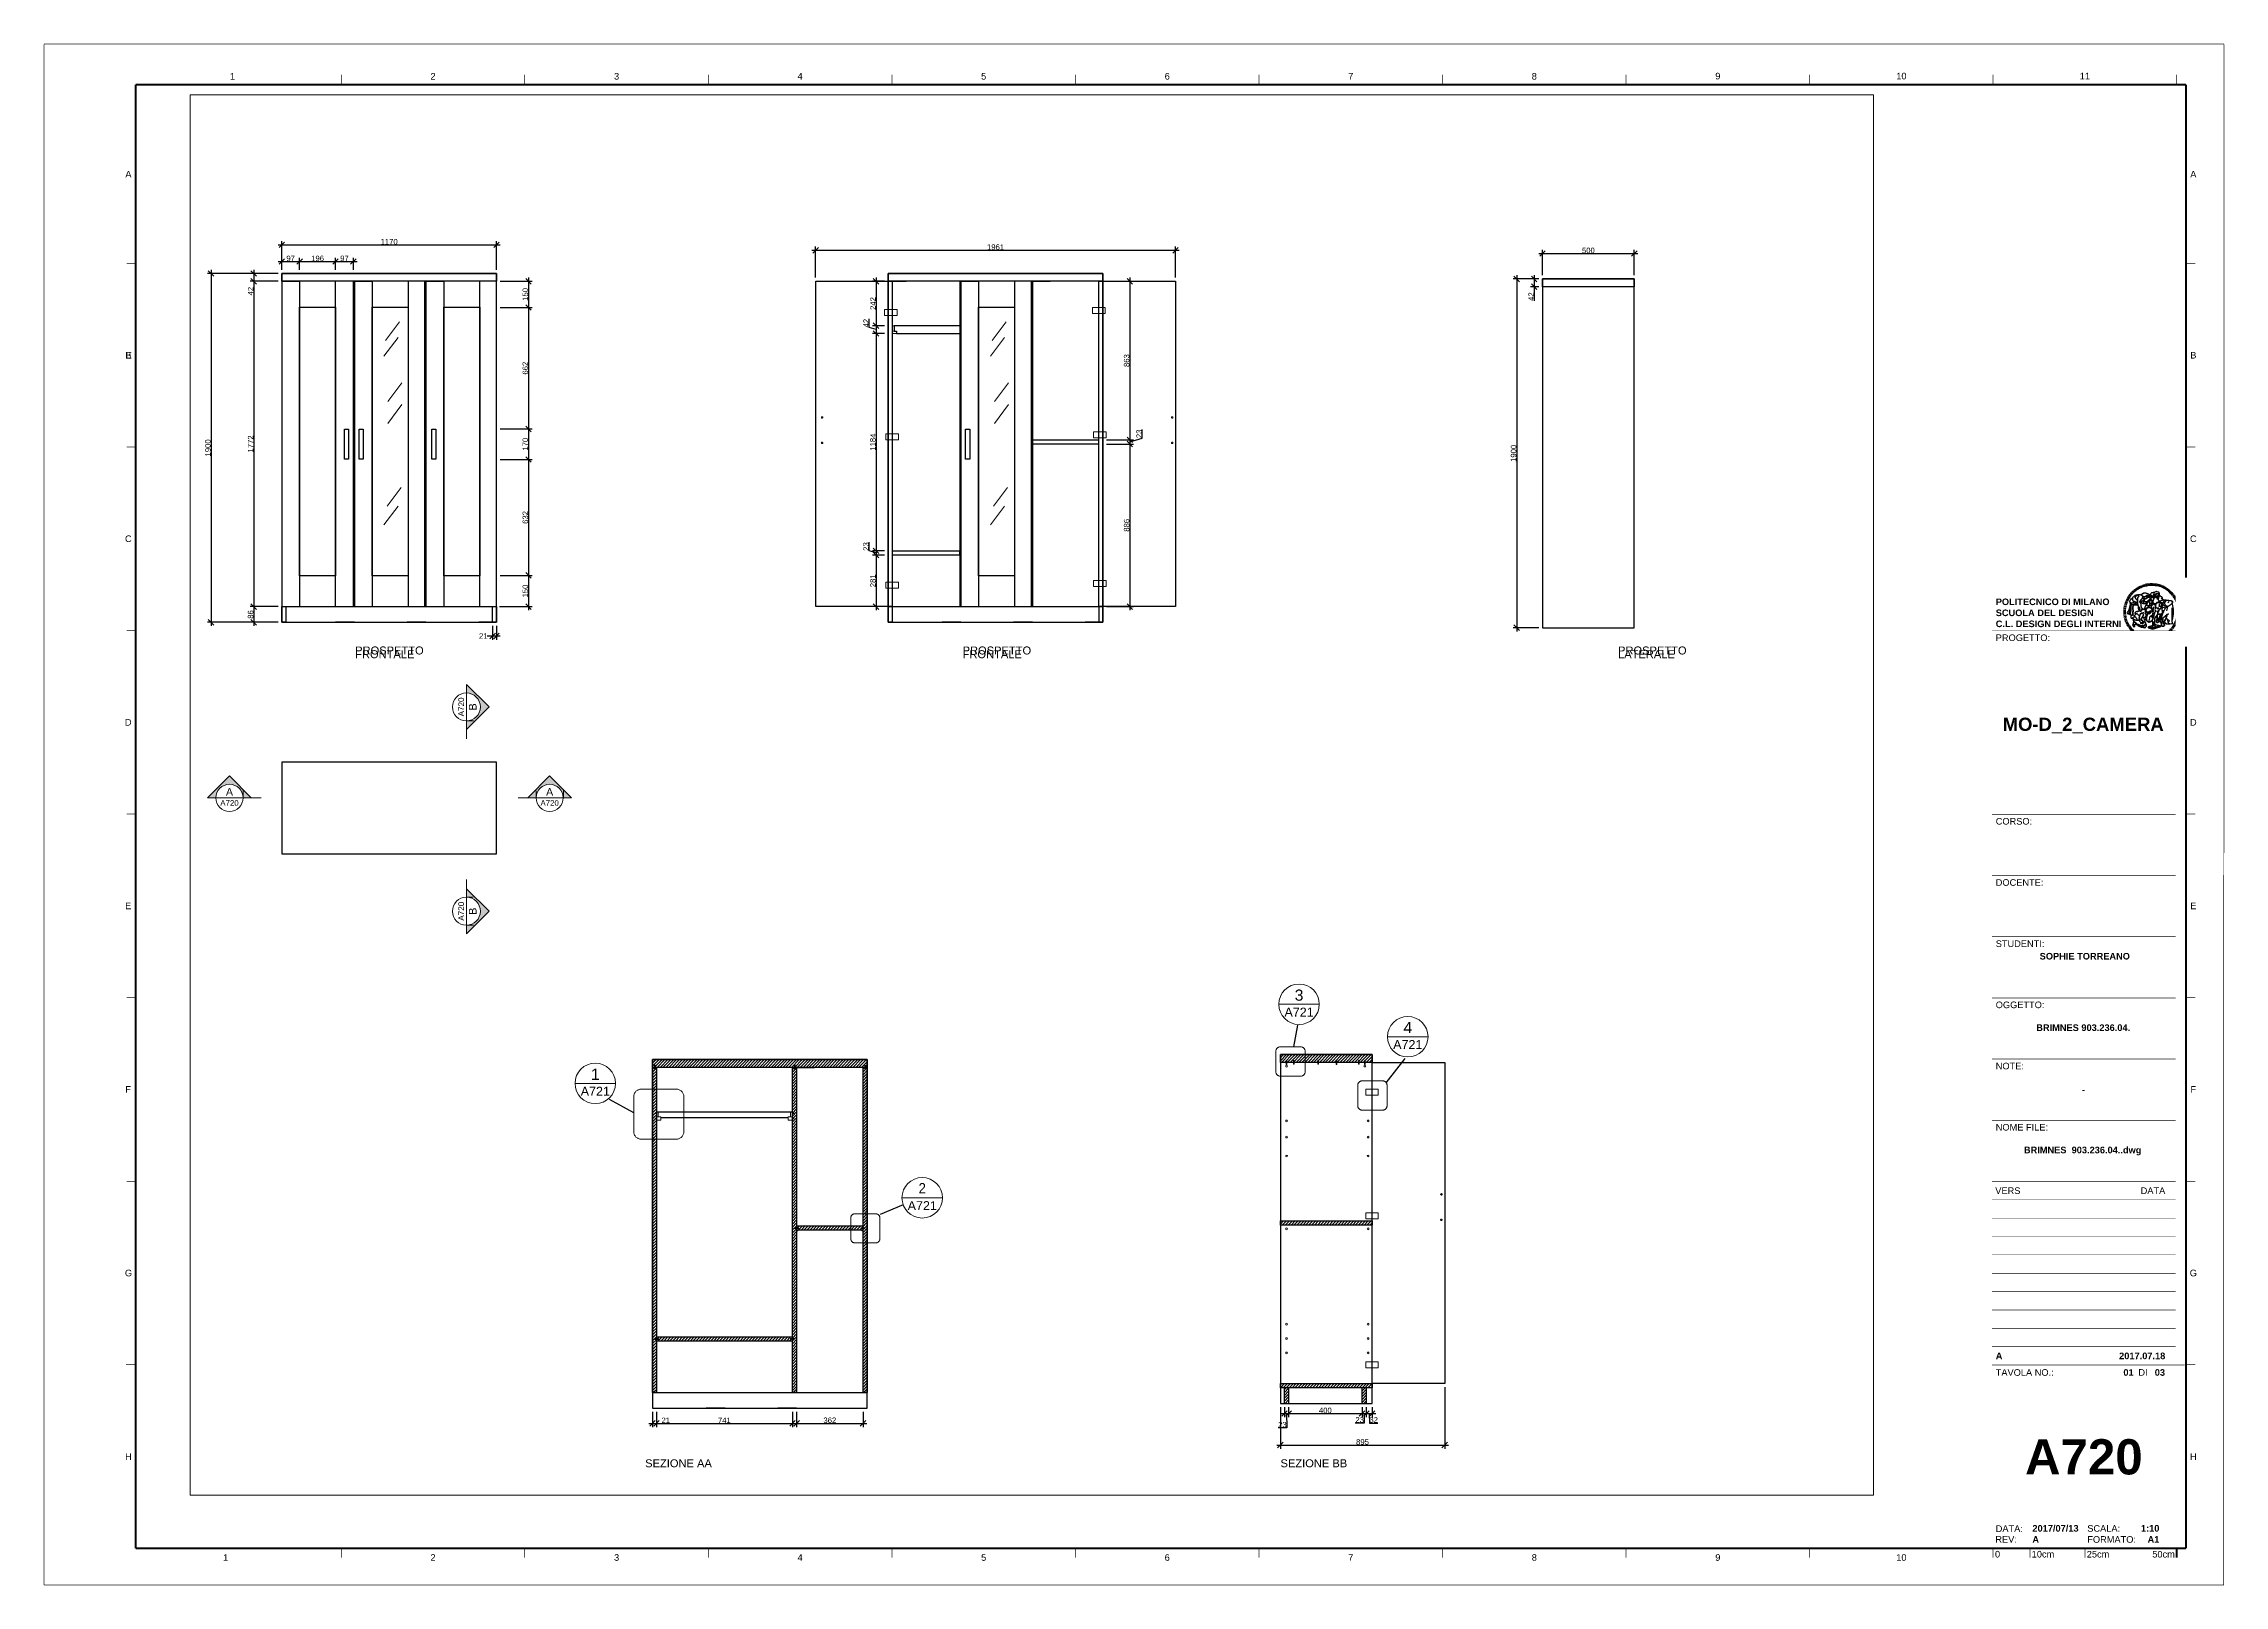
# Paper-space layout 'A720' of a CAD drawing. Header units: millimetres. Extents: x -1 to 593, y -1 to 419.
# The model-space entities are those that its viewports show. They can reach past a viewport. Long polylines and large blocks are cut down to what shows.
import ezdxf
from ezdxf.enums import TextEntityAlignment as Align

# ---------------------------------------------------------------- set-up
doc = ezdxf.new("R2010")
doc.units = ezdxf.units.MM
doc.header["$MEASUREMENT"] = 0
doc.set_wipeout_variables(frame=1)
doc.linetypes.add('DASHDOT', pattern=[1, 0.5, -0.25, 0, -0.25])
doc.linetypes.add('HIDDEN', pattern=[0.375, 0.25, -0.125])
for name, color, linetype, lineweight in [('A-ANNO-SYMB', 3, 'Continuous', 18), ('Arredi', 1, 'Continuous', 25), ('Dettagli', 210, 'Continuous', 5), ('G-ANNO-TTLB', 3, 'Continuous', 20), ('qqqq', 5, 'Continuous', 30), ('quote', 2, 'Continuous', 9), ('Simbologia', 8, 'DASHDOT', 18), ('Tratteggi', 2, 'HIDDEN', 15), ('tratto punto', 4, 'DASHDOT', 9), ('Viti', 2, 'Continuous', 15)]:
    doc.layers.add(name, color=color, linetype=linetype, lineweight=lineweight)
doc.layers.add('G-ANNO-NPLT', color=210, linetype='Continuous', plot=False)
doc.layers.add('linee guida', color=210, linetype='Continuous', plot=False)
doc.layers.add('G-ANNO-TEXT', color=3, linetype='Continuous')
doc.layers.add('Testo', color=1, linetype='Continuous')
doc.styles.add('ARIAL', font='Arial.ttf')
doc.styles.add('ARIAL-BOLD', font='Arial Bold.ttf')
doc.styles.add('E-ARIAL', font='Arial.ttf')
doc.styles.get("Standard").update_dxf_attribs({"font": 'Arial.ttf'})
doc.dimstyles.get("Standard").update_dxf_attribs({"dimtxt": 1.5, "dimasz": 1.5, "dimexe": 1, "dimexo": 1, "dimgap": 0.09, "dimtad": 1, "dimdec": 0, "dimzin": 0, "dimdsep": 46, "dimtxsty": 'Standard', "dimblk": 'OBLIQUE', "dimblk1": 'OBLIQUE', "dimblk2": 'OBLIQUE', "dimcen": 0.09, "dimdle": 1, "dimadec": 0, "dimazin": 0, "dimtfac": 1, "dimtdec": 0, "dimtofl": 0, "dimtmove": 0, "dimatfit": 3, "dimldrblk": 'OBLIQUE', "dimfxl": 1, "dimtolj": 1, "dimtzin": 0, "dimarcsym": 0})
pattern_1 = [(45, (-4500.043, -4210.429), (-7.954951, 7.954951), [])]
pattern_2 = [(45, (-3182.707, -4183.7), (-7.954951, 7.954951), [])]

psp = doc.layouts.new('A720')

# ---------------------------------------------------------------- texts
at = {"layer": 'G-ANNO-TEXT', "style": 'ARIAL'}
for s, p in [('1', (50.439, 410.076)), ('2', (105.09, 410.076)), ('3', (155.09, 410.076)), ('4', (205.09, 410.076)), ('5', (255.09, 410.076)), ('6', (305.09, 410.076)), ('7', (355.09, 410.076)), ('8', (405.09, 410.076)), ('9', (455.09, 410.121)), ('10', (505.09, 410.121)), ('11', (555.09, 410.121)), ('A', (22.106, 383.404)), ('A', (584.622, 383.404)), ('B', (22.056, 334.09)), ('E', (22.175, 334.09)), ('B', (584.622, 334.09)), ('C', (22.081, 284.09)), ('C', (584.622, 284.09)), ('D', (22.046, 234.09)), ('D', (584.622, 234.09)), ('E', (22.043, 184.09)), ('E', (584.622, 184.09)), ('F', (22.016, 134.09)), ('F', (584.622, 134.09)), ('G', (22.13, 84.09)), ('G', (584.622, 84.09)), ('H', (22.108, 34.09)), ('H', (584.622, 34.09)), ('1', (48.581, 6.599)), ('2', (105.09, 6.599)), ('3', (155.09, 6.599)), ('4', (205.09, 6.599)), ('5', (255.09, 6.599)), ('6', (305.09, 6.599)), ('7', (355.09, 6.599)), ('8', (405.09, 6.599)), ('9', (455.09, 6.599)), ('10', (505.09, 6.599))]:
    psp.add_text(s, height=1.8, dxfattribs=at).set_placement(p, align=Align.MIDDLE_CENTER)
at = {"layer": 'G-ANNO-TEXT', "style": 'E-ARIAL'}
psp.add_text('0', height=1.8, dxfattribs=at).set_placement((531.289, 8.39), align=Align.TOP_CENTER)
for s, p in [('10cm', (540.59, 6.59)), ('25cm', (555.59, 6.59))]:
    psp.add_text(s, height=1.8, dxfattribs=at).set_placement(p)
psp.add_text('50cm', height=1.8, dxfattribs=at).set_placement((579.59, 6.59), align=Align.RIGHT)

msp = doc.modelspace()

# ---------------------------------------------------------------- texts
at = {"layer": 'Testo'}
note = msp.add_mtext_dynamic_manual_height_columns('PROSPETTO ', width=375.24048, gutter_width=25, heights=[25.419, 0], dxfattribs=dict(at, insert=(389.766, 6815.671), char_height=43.35222, attachment_point=1, line_spacing_factor=0.280897))
for column, words in zip(note.columns.linked_columns, ['FRONTALE']):
    column.text = words
note = msp.add_mtext_dynamic_manual_height_columns('PROSPETTO ', width=375.24048, gutter_width=25, heights=[25.419, 0], dxfattribs=dict(at, insert=(3699.485, 6815.671), char_height=43.35222, attachment_point=1, line_spacing_factor=0.280897))
for column, words in zip(note.columns.linked_columns, ['FRONTALE']):
    column.text = words
note = msp.add_mtext_dynamic_manual_height_columns('PROSPETTO ', width=375.24048, gutter_width=25, heights=[25.419, 0], dxfattribs=dict(at, insert=(7270.459, 6815.671), char_height=43.35222, attachment_point=1, line_spacing_factor=0.280897))
for column, words in zip(note.columns.linked_columns, ['LATERALE\\P']):
    column.text = words
at = {"layer": 'Testo', "char_height": 43.3522, "attachment_point": 1, "line_spacing_factor": 0.280897}
for s, insert in [('SEZIONE AA', (2370.083, 2387.596)), ('SEZIONE BB', (5831.739, 2387.596))]:
    msp.add_mtext_dynamic_manual_height_columns(s, width=375.24048, gutter_width=25, heights=[25.419], dxfattribs=dict(at, insert=insert))

# ---------------------------------------------------------------- blocks, each defined once
blk = doc.blocks.new('_Oblique')
at = {"color": 0, "linetype": 'ByBlock', "lineweight": -2}
blk.add_line((-0.5, -0.5), (0.5, 0.5), dxfattribs=at)
blk = doc.blocks.new('*D72')
at = {"layer": 'Defpoints', "color": 0, "transparency": 16777216}
for p in [(63.88, 356.34), (44.62, 261.34), (63.88, 261.34)]:
    blk.add_point(p, dxfattribs=at)
at = {"layer": 'quote', "color": 0, "lineweight": -2, "transparency": 16777216}
for p, q in [((44.62, 357.34), (44.62, 260.34)), ((62.88, 356.34), (43.62, 356.34)), ((62.88, 261.34), (43.62, 261.34))]:
    blk.add_line(p, q, dxfattribs=at)
at = {"layer": 'quote', "color": 0, "lineweight": -2, "transparency": 16777216, "xscale": 1.5, "yscale": 1.5, "zscale": 1.5}
for p, rotation in [((44.62, 356.34), 90), ((44.62, 261.34), 270)]:
    blk.add_blockref('_Oblique', p, dxfattribs=dict(at, rotation=rotation))
at = {"layer": 'quote', "color": 0, "transparency": 16777216, "insert": (43.77, 308.84), "char_height": 1.5, "attachment_point": 5, "rotation": 90}
blk.add_mtext('\\A1;1900', dxfattribs=at)
blk = doc.blocks.new('*D73')
at = {"layer": 'Defpoints', "color": 0, "transparency": 16777216}
for p in [(56.24, 354.22), (63.88, 356.34), (63.88, 354.22)]:
    blk.add_point(p, dxfattribs=at)
at = {"layer": 'quote', "color": 0, "lineweight": -2, "transparency": 16777216}
for p, q in [((56.24, 357.34), (56.24, 354.22)), ((62.88, 356.34), (55.24, 356.34)), ((62.88, 354.22), (55.24, 354.22)), ((56.24, 354.22), (56.24, 350.35))]:
    blk.add_line(p, q, dxfattribs=at)
at = {"layer": 'quote', "color": 0, "lineweight": -2, "transparency": 16777216, "xscale": 1.5, "yscale": 1.5, "zscale": 1.5}
for p, rotation in [((56.24, 356.34), 90), ((56.24, 354.22), 270)]:
    blk.add_blockref('_Oblique', p, dxfattribs=dict(at, rotation=rotation))
at = {"layer": 'quote', "color": 0, "transparency": 16777216, "insert": (55.4, 351.53), "char_height": 1.5, "attachment_point": 5, "rotation": 90}
blk.add_mtext('\\A1;42', dxfattribs=at)
blk = doc.blocks.new('*D74')
at = {"layer": 'Defpoints', "color": 0, "transparency": 16777216}
for p in [(63.88, 354.22), (56.24, 265.62), (63.88, 265.62)]:
    blk.add_point(p, dxfattribs=at)
at = {"layer": 'quote', "color": 0, "lineweight": -2, "transparency": 16777216}
for p, q in [((62.88, 354.22), (55.24, 354.22)), ((56.24, 355.22), (56.24, 264.62)), ((62.88, 265.62), (55.24, 265.62))]:
    blk.add_line(p, q, dxfattribs=at)
at = {"layer": 'quote', "color": 0, "lineweight": -2, "transparency": 16777216, "xscale": 1.5, "yscale": 1.5, "zscale": 1.5}
for p, rotation in [((56.24, 354.22), 90), ((56.24, 265.62), 270)]:
    blk.add_blockref('_Oblique', p, dxfattribs=dict(at, rotation=rotation))
at = {"layer": 'quote', "color": 0, "transparency": 16777216, "insert": (55.4, 309.92), "char_height": 1.5, "attachment_point": 5, "rotation": 90}
blk.add_mtext('\\A1;1772', dxfattribs=at)
blk = doc.blocks.new('*D75')
at = {"layer": 'Defpoints', "color": 0, "transparency": 16777216}
for p in [(63.88, 265.62), (56.24, 261.34), (63.88, 261.34)]:
    blk.add_point(p, dxfattribs=at)
at = {"layer": 'quote', "color": 0, "lineweight": -2, "transparency": 16777216}
for p, q in [((62.88, 265.62), (55.24, 265.62)), ((56.24, 266.62), (56.24, 260.34)), ((62.88, 261.34), (55.24, 261.34))]:
    blk.add_line(p, q, dxfattribs=at)
at = {"layer": 'quote', "color": 0, "lineweight": -2, "transparency": 16777216, "xscale": 1.5, "yscale": 1.5, "zscale": 1.5}
for p, rotation in [((56.24, 265.62), 90), ((56.24, 261.34), 270)]:
    blk.add_blockref('_Oblique', p, dxfattribs=dict(at, rotation=rotation))
at = {"layer": 'quote', "color": 0, "transparency": 16777216, "insert": (55.39, 263.48), "char_height": 1.5, "attachment_point": 5, "rotation": 90}
blk.add_mtext('\\A1;86', dxfattribs=at)
blk = doc.blocks.new('*D76')
at = {"layer": 'Defpoints', "color": 0, "transparency": 16777216}
for p in [(122.38, 354.22), (122.38, 347.1), (131.08, 347.1)]:
    blk.add_point(p, dxfattribs=at)
at = {"layer": 'quote', "color": 0, "lineweight": -2, "transparency": 16777216}
for p, q in [((123.38, 354.22), (132.08, 354.22)), ((131.08, 355.22), (131.08, 346.1)), ((123.38, 347.1), (132.08, 347.1))]:
    blk.add_line(p, q, dxfattribs=at)
at = {"layer": 'quote', "color": 0, "lineweight": -2, "transparency": 16777216, "xscale": 1.5, "yscale": 1.5, "zscale": 1.5}
for p, rotation in [((131.08, 354.22), 90), ((131.08, 347.1), 270)]:
    blk.add_blockref('_Oblique', p, dxfattribs=dict(at, rotation=rotation))
at = {"layer": 'quote', "color": 0, "transparency": 16777216, "insert": (130.23, 350.66), "char_height": 1.5, "attachment_point": 5, "rotation": 90}
blk.add_mtext('\\A1;150', dxfattribs=at)
blk = doc.blocks.new('*D77')
at = {"layer": 'Defpoints', "color": 0, "transparency": 16777216}
for p in [(122.38, 347.1), (122.38, 314.01), (131.08, 314.01)]:
    blk.add_point(p, dxfattribs=at)
at = {"layer": 'quote', "color": 0, "lineweight": -2, "transparency": 16777216}
for p, q in [((123.38, 347.1), (132.08, 347.1)), ((131.08, 348.1), (131.08, 313.01)), ((123.38, 314.01), (132.08, 314.01))]:
    blk.add_line(p, q, dxfattribs=at)
at = {"layer": 'quote', "color": 0, "lineweight": -2, "transparency": 16777216, "xscale": 1.5, "yscale": 1.5, "zscale": 1.5}
for p, rotation in [((131.08, 347.1), 90), ((131.08, 314.01), 270)]:
    blk.add_blockref('_Oblique', p, dxfattribs=dict(at, rotation=rotation))
at = {"layer": 'quote', "color": 0, "transparency": 16777216, "insert": (130.23, 330.55), "char_height": 1.5, "attachment_point": 5, "rotation": 90}
blk.add_mtext('\\A1;662', dxfattribs=at)
blk = doc.blocks.new('*D78')
at = {"layer": 'Defpoints', "color": 0, "transparency": 16777216}
for p in [(122.38, 314.01), (122.38, 305.69), (131.08, 305.69)]:
    blk.add_point(p, dxfattribs=at)
at = {"layer": 'quote', "color": 0, "lineweight": -2, "transparency": 16777216}
for p, q in [((131.08, 315.01), (131.08, 304.69)), ((123.38, 314.01), (132.08, 314.01)), ((123.38, 305.69), (132.08, 305.69))]:
    blk.add_line(p, q, dxfattribs=at)
at = {"layer": 'quote', "color": 0, "lineweight": -2, "transparency": 16777216, "xscale": 1.5, "yscale": 1.5, "zscale": 1.5}
for p, rotation in [((131.08, 314.01), 90), ((131.08, 305.69), 270)]:
    blk.add_blockref('_Oblique', p, dxfattribs=dict(at, rotation=rotation))
at = {"layer": 'quote', "color": 0, "transparency": 16777216, "insert": (130.23, 309.85), "char_height": 1.5, "attachment_point": 5, "rotation": 90}
blk.add_mtext('\\A1;170', dxfattribs=at)
blk = doc.blocks.new('*D79')
at = {"layer": 'Defpoints', "color": 0, "transparency": 16777216}
for p in [(122.38, 305.69), (122.38, 274.11), (131.08, 274.11)]:
    blk.add_point(p, dxfattribs=at)
at = {"layer": 'quote', "color": 0, "lineweight": -2, "transparency": 16777216}
for p, q in [((123.38, 305.69), (132.08, 305.69)), ((131.08, 306.69), (131.08, 273.11)), ((123.38, 274.11), (132.08, 274.11))]:
    blk.add_line(p, q, dxfattribs=at)
at = {"layer": 'quote', "color": 0, "lineweight": -2, "transparency": 16777216, "xscale": 1.5, "yscale": 1.5, "zscale": 1.5}
for p, rotation in [((131.08, 305.69), 90), ((131.08, 274.11), 270)]:
    blk.add_blockref('_Oblique', p, dxfattribs=dict(at, rotation=rotation))
at = {"layer": 'quote', "color": 0, "transparency": 16777216, "insert": (130.23, 289.9), "char_height": 1.5, "attachment_point": 5, "rotation": 90}
blk.add_mtext('\\A1;632', dxfattribs=at)
blk = doc.blocks.new('*D80')
at = {"layer": 'Defpoints', "color": 0, "transparency": 16777216}
for p in [(122.38, 274.11), (122.19, 265.6), (131.08, 265.6)]:
    blk.add_point(p, dxfattribs=at)
at = {"layer": 'quote', "color": 0, "lineweight": -2, "transparency": 16777216}
for p, q in [((123.38, 274.11), (132.08, 274.11)), ((131.08, 275.11), (131.08, 264.6)), ((123.19, 265.6), (132.08, 265.6))]:
    blk.add_line(p, q, dxfattribs=at)
at = {"layer": 'quote', "color": 0, "lineweight": -2, "transparency": 16777216, "xscale": 1.5, "yscale": 1.5, "zscale": 1.5}
for p, rotation in [((131.08, 274.11), 90), ((131.08, 265.6), 270)]:
    blk.add_blockref('_Oblique', p, dxfattribs=dict(at, rotation=rotation))
at = {"layer": 'quote', "color": 0, "transparency": 16777216, "insert": (130.23, 269.86), "char_height": 1.5, "attachment_point": 5, "rotation": 90}
blk.add_mtext('\\A1;150', dxfattribs=at)
blk = doc.blocks.new('*D81')
at = {"layer": 'Defpoints', "color": 0, "transparency": 16777216}
for p in [(121.31, 261.34), (121.31, 257.6), (122.38, 261.34)]:
    blk.add_point(p, dxfattribs=at)
at = {"layer": 'quote', "color": 0, "lineweight": -2, "transparency": 16777216}
for p, q in [((121.31, 257.6), (119.81, 257.6)), ((121.31, 260.34), (121.31, 256.6)), ((123.38, 257.6), (121.31, 257.6)), ((122.38, 260.34), (122.38, 256.6))]:
    blk.add_line(p, q, dxfattribs=at)
at = {"layer": 'quote', "color": 0, "lineweight": -2, "transparency": 16777216, "xscale": 1.5, "yscale": 1.5, "zscale": 1.5, "rotation": 180}
blk.add_blockref('_Oblique', (121.31, 257.6), dxfattribs=at)
at = {"layer": 'quote', "color": 0, "lineweight": -2, "transparency": 16777216, "xscale": 1.5, "yscale": 1.5, "zscale": 1.5}
blk.add_blockref('_Oblique', (122.38, 257.6), dxfattribs=at)
at = {"layer": 'quote', "color": 0, "transparency": 16777216, "insert": (118.77, 257.6), "char_height": 1.5, "attachment_point": 5}
blk.add_mtext('\\A1;21', dxfattribs=at)
blk = doc.blocks.new('*D82')
at = {"layer": 'Defpoints', "color": 0, "transparency": 16777216}
for p in [(122.38, 364.15), (63.88, 356.34), (122.38, 356.34)]:
    blk.add_point(p, dxfattribs=at)
at = {"layer": 'quote', "color": 0, "lineweight": -2, "transparency": 16777216}
for p, q in [((62.88, 364.15), (123.38, 364.15)), ((63.88, 357.34), (63.88, 365.15)), ((122.38, 357.34), (122.38, 365.15))]:
    blk.add_line(p, q, dxfattribs=at)
at = {"layer": 'quote', "color": 0, "lineweight": -2, "transparency": 16777216, "xscale": 1.5, "yscale": 1.5, "zscale": 1.5, "rotation": 180}
blk.add_blockref('_Oblique', (63.88, 364.15), dxfattribs=at)
at = {"layer": 'quote', "color": 0, "lineweight": -2, "transparency": 16777216, "xscale": 1.5, "yscale": 1.5, "zscale": 1.5}
blk.add_blockref('_Oblique', (122.38, 364.15), dxfattribs=at)
at = {"layer": 'quote', "color": 0, "transparency": 16777216, "insert": (93.13, 365), "char_height": 1.5, "attachment_point": 5}
blk.add_mtext('\\A1;1170', dxfattribs=at)
blk = doc.blocks.new('*D83')
at = {"layer": 'Defpoints', "color": 0, "transparency": 16777216}
for p in [(68.73, 359.61), (63.88, 356.34), (68.73, 356.34)]:
    blk.add_point(p, dxfattribs=at)
at = {"layer": 'quote', "color": 0, "lineweight": -2, "transparency": 16777216}
for p, q in [((62.88, 359.61), (69.73, 359.61)), ((63.88, 357.34), (63.88, 360.61)), ((68.73, 357.34), (68.73, 360.61))]:
    blk.add_line(p, q, dxfattribs=at)
at = {"layer": 'quote', "color": 0, "lineweight": -2, "transparency": 16777216, "xscale": 1.5, "yscale": 1.5, "zscale": 1.5, "rotation": 180}
blk.add_blockref('_Oblique', (63.88, 359.61), dxfattribs=at)
at = {"layer": 'quote', "color": 0, "lineweight": -2, "transparency": 16777216, "xscale": 1.5, "yscale": 1.5, "zscale": 1.5}
blk.add_blockref('_Oblique', (68.73, 359.61), dxfattribs=at)
at = {"layer": 'quote', "color": 0, "transparency": 16777216, "insert": (66.3, 360.46), "char_height": 1.5, "attachment_point": 5}
blk.add_mtext('\\A1;97', dxfattribs=at)
blk = doc.blocks.new('*D84')
at = {"layer": 'Defpoints', "color": 0, "transparency": 16777216}
for p in [(78.53, 359.61), (68.73, 356.34), (78.53, 356.34)]:
    blk.add_point(p, dxfattribs=at)
at = {"layer": 'quote', "color": 0, "lineweight": -2, "transparency": 16777216}
for p, q in [((67.73, 359.61), (79.53, 359.61)), ((68.73, 357.34), (68.73, 360.61)), ((78.53, 357.34), (78.53, 360.61))]:
    blk.add_line(p, q, dxfattribs=at)
at = {"layer": 'quote', "color": 0, "lineweight": -2, "transparency": 16777216, "xscale": 1.5, "yscale": 1.5, "zscale": 1.5, "rotation": 180}
blk.add_blockref('_Oblique', (68.73, 359.61), dxfattribs=at)
at = {"layer": 'quote', "color": 0, "lineweight": -2, "transparency": 16777216, "xscale": 1.5, "yscale": 1.5, "zscale": 1.5}
blk.add_blockref('_Oblique', (78.53, 359.61), dxfattribs=at)
at = {"layer": 'quote', "color": 0, "transparency": 16777216, "insert": (73.63, 360.46), "char_height": 1.5, "attachment_point": 5}
blk.add_mtext('\\A1;196', dxfattribs=at)
blk = doc.blocks.new('*D85')
at = {"layer": 'Defpoints', "color": 0, "transparency": 16777216}
for p in [(83.38, 359.61), (78.53, 356.34), (83.38, 356.34)]:
    blk.add_point(p, dxfattribs=at)
at = {"layer": 'quote', "color": 0, "lineweight": -2, "transparency": 16777216}
for p, q in [((77.53, 359.61), (84.38, 359.61)), ((78.53, 357.34), (78.53, 360.61)), ((83.38, 357.34), (83.38, 360.61))]:
    blk.add_line(p, q, dxfattribs=at)
at = {"layer": 'quote', "color": 0, "lineweight": -2, "transparency": 16777216, "xscale": 1.5, "yscale": 1.5, "zscale": 1.5, "rotation": 180}
blk.add_blockref('_Oblique', (78.53, 359.61), dxfattribs=at)
at = {"layer": 'quote', "color": 0, "lineweight": -2, "transparency": 16777216, "xscale": 1.5, "yscale": 1.5, "zscale": 1.5}
blk.add_blockref('_Oblique', (83.38, 359.61), dxfattribs=at)
at = {"layer": 'quote', "color": 0, "transparency": 16777216, "insert": (80.95, 360.46), "char_height": 1.5, "attachment_point": 5}
blk.add_mtext('\\A1;97', dxfattribs=at)
blk = doc.blocks.new('*D86')
at = {"layer": 'Defpoints', "color": 0, "transparency": 16777216}
for p in [(287.59, 354.22), (287.59, 311.05), (294.89, 311.05)]:
    blk.add_point(p, dxfattribs=at)
at = {"layer": 'quote', "color": 0, "lineweight": -2, "transparency": 16777216}
for p, q in [((288.59, 354.22), (295.89, 354.22)), ((294.89, 355.22), (294.89, 310.05)), ((288.59, 311.05), (295.89, 311.05))]:
    blk.add_line(p, q, dxfattribs=at)
at = {"layer": 'quote', "color": 0, "lineweight": -2, "transparency": 16777216, "xscale": 1.5, "yscale": 1.5, "zscale": 1.5}
for p, rotation in [((294.89, 354.22), 90), ((294.89, 311.05), 270)]:
    blk.add_blockref('_Oblique', p, dxfattribs=dict(at, rotation=rotation))
at = {"layer": 'quote', "color": 0, "transparency": 16777216, "insert": (294.04, 332.63), "char_height": 1.5, "attachment_point": 5, "rotation": 90}
blk.add_mtext('\\A1;863', dxfattribs=at)
blk = doc.blocks.new('*D87')
at = {"layer": 'Defpoints', "color": 0, "transparency": 16777216}
for p in [(287.59, 311.05), (287.59, 309.9), (294.89, 309.9)]:
    blk.add_point(p, dxfattribs=at)
at = {"layer": 'quote', "color": 0, "lineweight": -2, "transparency": 16777216}
for p, q in [((288.59, 311.05), (295.89, 311.05)), ((288.59, 309.9), (295.89, 309.9)), ((294.89, 312.05), (294.89, 308.9)), ((294.89, 310.47), (298.3, 311.5)), ((298.3, 311.5), (298.3, 313.87))]:
    blk.add_line(p, q, dxfattribs=at)
at = {"layer": 'quote', "color": 0, "lineweight": -2, "transparency": 16777216, "xscale": 1.5, "yscale": 1.5, "zscale": 1.5}
for p, rotation in [((294.89, 311.05), 90), ((294.89, 309.9), 270)]:
    blk.add_blockref('_Oblique', p, dxfattribs=dict(at, rotation=rotation))
at = {"layer": 'quote', "color": 0, "transparency": 16777216, "insert": (297.45, 312.68), "char_height": 1.5, "attachment_point": 5, "rotation": 90}
blk.add_mtext('\\A1;23', dxfattribs=at)
blk = doc.blocks.new('*D88')
at = {"layer": 'Defpoints', "color": 0, "transparency": 16777216}
for p in [(287.59, 309.9), (287.59, 265.62), (294.89, 265.62)]:
    blk.add_point(p, dxfattribs=at)
at = {"layer": 'quote', "color": 0, "lineweight": -2, "transparency": 16777216}
for p, q in [((288.59, 309.9), (295.89, 309.9)), ((294.89, 310.9), (294.89, 264.62)), ((288.59, 265.62), (295.89, 265.62))]:
    blk.add_line(p, q, dxfattribs=at)
at = {"layer": 'quote', "color": 0, "lineweight": -2, "transparency": 16777216, "xscale": 1.5, "yscale": 1.5, "zscale": 1.5}
for p, rotation in [((294.89, 309.9), 90), ((294.89, 265.62), 270)]:
    blk.add_blockref('_Oblique', p, dxfattribs=dict(at, rotation=rotation))
at = {"layer": 'quote', "color": 0, "transparency": 16777216, "insert": (294.04, 287.76), "char_height": 1.5, "attachment_point": 5, "rotation": 90}
blk.add_mtext('\\A1;886', dxfattribs=at)
blk = doc.blocks.new('*D89')
at = {"layer": 'Defpoints', "color": 0, "transparency": 16777216}
for p in [(229.09, 354.22), (225.78, 342.12), (229.09, 342.12)]:
    blk.add_point(p, dxfattribs=at)
at = {"layer": 'quote', "color": 0, "lineweight": -2, "transparency": 16777216}
for p, q in [((228.09, 354.22), (224.78, 354.22)), ((225.78, 355.22), (225.78, 341.12)), ((228.09, 342.12), (224.78, 342.12))]:
    blk.add_line(p, q, dxfattribs=at)
at = {"layer": 'quote', "color": 0, "lineweight": -2, "transparency": 16777216, "xscale": 1.5, "yscale": 1.5, "zscale": 1.5}
for p, rotation in [((225.78, 354.22), 90), ((225.78, 342.12), 270)]:
    blk.add_blockref('_Oblique', p, dxfattribs=dict(at, rotation=rotation))
at = {"layer": 'quote', "color": 0, "transparency": 16777216, "insert": (224.94, 348.17), "char_height": 1.5, "attachment_point": 5, "rotation": 90}
blk.add_mtext('\\A1;242', dxfattribs=at)
blk = doc.blocks.new('*D90')
at = {"layer": 'Defpoints', "color": 0, "transparency": 16777216}
for p in [(225.78, 340.02), (229.09, 342.12), (229.09, 340.02)]:
    blk.add_point(p, dxfattribs=at)
at = {"layer": 'quote', "color": 0, "lineweight": -2, "transparency": 16777216}
for p, q in [((223.9, 341.64), (223.9, 344.01)), ((225.78, 341.07), (223.9, 341.64)), ((228.09, 342.12), (224.78, 342.12)), ((228.09, 340.02), (224.78, 340.02)), ((225.78, 343.12), (225.78, 339.02))]:
    blk.add_line(p, q, dxfattribs=at)
at = {"layer": 'quote', "color": 0, "lineweight": -2, "transparency": 16777216, "xscale": 1.5, "yscale": 1.5, "zscale": 1.5}
for p, rotation in [((225.78, 342.12), 90), ((225.78, 340.02), 270)]:
    blk.add_blockref('_Oblique', p, dxfattribs=dict(at, rotation=rotation))
at = {"layer": 'quote', "color": 0, "transparency": 16777216, "insert": (223.06, 342.82), "char_height": 1.5, "attachment_point": 5, "rotation": 90}
blk.add_mtext('\\A1;42', dxfattribs=at)
blk = doc.blocks.new('*D91')
at = {"layer": 'Defpoints', "color": 0, "transparency": 16777216}
for p in [(229.09, 340.02), (225.78, 280.8), (229.09, 280.8)]:
    blk.add_point(p, dxfattribs=at)
at = {"layer": 'quote', "color": 0, "lineweight": -2, "transparency": 16777216}
for p, q in [((228.09, 340.02), (224.78, 340.02)), ((225.78, 341.02), (225.78, 279.8)), ((228.09, 280.8), (224.78, 280.8))]:
    blk.add_line(p, q, dxfattribs=at)
at = {"layer": 'quote', "color": 0, "lineweight": -2, "transparency": 16777216, "xscale": 1.5, "yscale": 1.5, "zscale": 1.5}
for p, rotation in [((225.78, 340.02), 90), ((225.78, 280.8), 270)]:
    blk.add_blockref('_Oblique', p, dxfattribs=dict(at, rotation=rotation))
at = {"layer": 'quote', "color": 0, "transparency": 16777216, "insert": (224.93, 310.41), "char_height": 1.5, "attachment_point": 5, "rotation": 90}
blk.add_mtext('\\A1;1184', dxfattribs=at)
blk = doc.blocks.new('*D92')
at = {"layer": 'Defpoints', "color": 0, "transparency": 16777216}
for p in [(225.78, 279.65), (229.09, 280.8), (229.09, 279.65)]:
    blk.add_point(p, dxfattribs=at)
at = {"layer": 'quote', "color": 0, "lineweight": -2, "transparency": 16777216}
for p, q in [((223.89, 280.8), (223.89, 283.17)), ((225.78, 280.23), (223.89, 280.8)), ((228.09, 280.8), (224.78, 280.8)), ((228.09, 279.65), (224.78, 279.65)), ((225.78, 281.8), (225.78, 278.65))]:
    blk.add_line(p, q, dxfattribs=at)
at = {"layer": 'quote', "color": 0, "lineweight": -2, "transparency": 16777216, "xscale": 1.5, "yscale": 1.5, "zscale": 1.5}
for p, rotation in [((225.78, 280.8), 90), ((225.78, 279.65), 270)]:
    blk.add_blockref('_Oblique', p, dxfattribs=dict(at, rotation=rotation))
at = {"layer": 'quote', "color": 0, "transparency": 16777216, "insert": (223.04, 281.98), "char_height": 1.5, "attachment_point": 5, "rotation": 90}
blk.add_mtext('\\A1;23', dxfattribs=at)
blk = doc.blocks.new('*D93')
at = {"layer": 'Defpoints', "color": 0, "transparency": 16777216}
for p in [(229.09, 279.65), (225.78, 265.62), (229.09, 265.62)]:
    blk.add_point(p, dxfattribs=at)
at = {"layer": 'quote', "color": 0, "lineweight": -2, "transparency": 16777216}
for p, q in [((228.09, 279.65), (224.78, 279.65)), ((225.78, 280.65), (225.78, 264.62)), ((228.09, 265.62), (224.78, 265.62))]:
    blk.add_line(p, q, dxfattribs=at)
at = {"layer": 'quote', "color": 0, "lineweight": -2, "transparency": 16777216, "xscale": 1.5, "yscale": 1.5, "zscale": 1.5}
for p, rotation in [((225.78, 279.65), 90), ((225.78, 265.62), 270)]:
    blk.add_blockref('_Oblique', p, dxfattribs=dict(at, rotation=rotation))
at = {"layer": 'quote', "color": 0, "transparency": 16777216, "insert": (224.93, 272.64), "char_height": 1.5, "attachment_point": 5, "rotation": 90}
blk.add_mtext('\\A1;281', dxfattribs=at)
blk = doc.blocks.new('*D94')
at = {"layer": 'Defpoints', "color": 0, "transparency": 16777216}
for p in [(307.36, 362.68), (209.32, 354.22), (307.36, 354.22)]:
    blk.add_point(p, dxfattribs=at)
at = {"layer": 'quote', "color": 0, "lineweight": -2, "transparency": 16777216}
for p, q in [((208.32, 362.68), (308.36, 362.68)), ((209.32, 355.22), (209.32, 363.68)), ((307.36, 355.22), (307.36, 363.68))]:
    blk.add_line(p, q, dxfattribs=at)
at = {"layer": 'quote', "color": 0, "lineweight": -2, "transparency": 16777216, "xscale": 1.5, "yscale": 1.5, "zscale": 1.5, "rotation": 180}
blk.add_blockref('_Oblique', (209.32, 362.68), dxfattribs=at)
at = {"layer": 'quote', "color": 0, "lineweight": -2, "transparency": 16777216, "xscale": 1.5, "yscale": 1.5, "zscale": 1.5}
blk.add_blockref('_Oblique', (307.36, 362.68), dxfattribs=at)
at = {"layer": 'quote', "color": 0, "transparency": 16777216, "insert": (258.34, 363.53), "char_height": 1.5, "attachment_point": 5}
blk.add_mtext('\\A1;1961', dxfattribs=at)
blk = doc.blocks.new('*D95')
at = {"layer": 'Defpoints', "color": 0, "transparency": 16777216}
for p in [(432.32, 361.78), (407.32, 354.86), (432.32, 354.86)]:
    blk.add_point(p, dxfattribs=at)
at = {"layer": 'quote', "color": 0, "lineweight": -2, "transparency": 16777216}
for p, q in [((407.32, 355.86), (407.32, 362.78)), ((432.32, 355.86), (432.32, 362.78)), ((406.32, 361.78), (433.32, 361.78))]:
    blk.add_line(p, q, dxfattribs=at)
at = {"layer": 'quote', "color": 0, "lineweight": -2, "transparency": 16777216, "xscale": 1.5, "yscale": 1.5, "zscale": 1.5, "rotation": 180}
blk.add_blockref('_Oblique', (407.32, 361.78), dxfattribs=at)
at = {"layer": 'quote', "color": 0, "lineweight": -2, "transparency": 16777216, "xscale": 1.5, "yscale": 1.5, "zscale": 1.5}
blk.add_blockref('_Oblique', (432.32, 361.78), dxfattribs=at)
at = {"layer": 'quote', "color": 0, "transparency": 16777216, "insert": (419.82, 362.63), "char_height": 1.5, "attachment_point": 5}
blk.add_mtext('\\A1;500', dxfattribs=at)
blk = doc.blocks.new('*D96')
at = {"layer": 'Defpoints', "color": 0, "transparency": 16777216}
for p in [(407.32, 354.86), (400.3, 259.86), (407.32, 259.86)]:
    blk.add_point(p, dxfattribs=at)
at = {"layer": 'quote', "color": 0, "lineweight": -2, "transparency": 16777216}
for p, q in [((406.32, 354.86), (399.3, 354.86)), ((400.3, 355.86), (400.3, 258.86)), ((406.32, 259.86), (399.3, 259.86))]:
    blk.add_line(p, q, dxfattribs=at)
at = {"layer": 'quote', "color": 0, "lineweight": -2, "transparency": 16777216, "xscale": 1.5, "yscale": 1.5, "zscale": 1.5}
for p, rotation in [((400.3, 354.86), 90), ((400.3, 259.86), 270)]:
    blk.add_blockref('_Oblique', p, dxfattribs=dict(at, rotation=rotation))
at = {"layer": 'quote', "color": 0, "transparency": 16777216, "insert": (399.45, 307.36), "char_height": 1.5, "attachment_point": 5, "rotation": 90}
blk.add_mtext('\\A1;1900', dxfattribs=at)
blk = doc.blocks.new('*D97')
at = {"layer": 'Defpoints', "color": 0, "transparency": 16777216}
for p in [(405.06, 352.74), (407.32, 354.86), (407.32, 352.74)]:
    blk.add_point(p, dxfattribs=at)
at = {"layer": 'quote', "color": 0, "lineweight": -2, "transparency": 16777216}
for p, q in [((406.32, 354.86), (404.06, 354.86)), ((406.32, 352.74), (404.06, 352.74)), ((405.06, 355.86), (405.06, 352.74)), ((405.06, 352.74), (405.06, 348.87))]:
    blk.add_line(p, q, dxfattribs=at)
at = {"layer": 'quote', "color": 0, "lineweight": -2, "transparency": 16777216, "xscale": 1.5, "yscale": 1.5, "zscale": 1.5}
for p, rotation in [((405.06, 354.86), 90), ((405.06, 352.74), 270)]:
    blk.add_blockref('_Oblique', p, dxfattribs=dict(at, rotation=rotation))
at = {"layer": 'quote', "color": 0, "transparency": 16777216, "insert": (404.22, 350.06), "char_height": 1.5, "attachment_point": 5, "rotation": 90}
blk.add_mtext('\\A1;42', dxfattribs=at)
blk = doc.blocks.new('*D98')
at = {"layer": 'Defpoints', "color": 0, "transparency": 16777216}
for p in [(164.87, 47.23), (165.94, 47.23), (165.94, 43.12)]:
    blk.add_point(p, dxfattribs=at)
at = {"layer": 'quote', "color": 0, "lineweight": -2, "transparency": 16777216}
for p, q in [((163.87, 43.12), (165.94, 43.12)), ((164.87, 46.23), (164.87, 42.12)), ((165.94, 46.23), (165.94, 42.12)), ((165.94, 43.12), (169.52, 43.12))]:
    blk.add_line(p, q, dxfattribs=at)
at = {"layer": 'quote', "color": 0, "lineweight": -2, "transparency": 16777216, "xscale": 1.5, "yscale": 1.5, "zscale": 1.5, "rotation": 180}
blk.add_blockref('_Oblique', (164.87, 43.12), dxfattribs=at)
at = {"layer": 'quote', "color": 0, "lineweight": -2, "transparency": 16777216, "xscale": 1.5, "yscale": 1.5, "zscale": 1.5}
blk.add_blockref('_Oblique', (165.94, 43.12), dxfattribs=at)
at = {"layer": 'quote', "color": 0, "transparency": 16777216, "insert": (168.48, 43.96), "char_height": 1.5, "attachment_point": 5}
blk.add_mtext('\\A1;21', dxfattribs=at)
blk = doc.blocks.new('*D99')
at = {"layer": 'Defpoints', "color": 0, "transparency": 16777216}
for p in [(165.94, 47.23), (202.99, 47.23), (202.99, 43.12)]:
    blk.add_point(p, dxfattribs=at)
at = {"layer": 'quote', "color": 0, "lineweight": -2, "transparency": 16777216}
for p, q in [((164.94, 43.12), (203.99, 43.12)), ((165.94, 46.23), (165.94, 42.12)), ((202.99, 46.23), (202.99, 42.12))]:
    blk.add_line(p, q, dxfattribs=at)
at = {"layer": 'quote', "color": 0, "lineweight": -2, "transparency": 16777216, "xscale": 1.5, "yscale": 1.5, "zscale": 1.5, "rotation": 180}
blk.add_blockref('_Oblique', (165.94, 43.12), dxfattribs=at)
at = {"layer": 'quote', "color": 0, "lineweight": -2, "transparency": 16777216, "xscale": 1.5, "yscale": 1.5, "zscale": 1.5}
blk.add_blockref('_Oblique', (202.99, 43.12), dxfattribs=at)
at = {"layer": 'quote', "color": 0, "transparency": 16777216, "insert": (184.46, 43.96), "char_height": 1.5, "attachment_point": 5}
blk.add_mtext('\\A1;741', dxfattribs=at)
blk = doc.blocks.new('*D100')
at = {"layer": 'Defpoints', "color": 0, "transparency": 16777216}
for p in [(204.14, 47.23), (222.22, 47.23), (222.22, 43.12)]:
    blk.add_point(p, dxfattribs=at)
at = {"layer": 'quote', "color": 0, "lineweight": -2, "transparency": 16777216}
for p, q in [((203.14, 43.12), (223.22, 43.12)), ((204.14, 46.23), (204.14, 42.12)), ((222.22, 46.23), (222.22, 42.12))]:
    blk.add_line(p, q, dxfattribs=at)
at = {"layer": 'quote', "color": 0, "lineweight": -2, "transparency": 16777216, "xscale": 1.5, "yscale": 1.5, "zscale": 1.5, "rotation": 180}
blk.add_blockref('_Oblique', (204.14, 43.12), dxfattribs=at)
at = {"layer": 'quote', "color": 0, "lineweight": -2, "transparency": 16777216, "xscale": 1.5, "yscale": 1.5, "zscale": 1.5}
blk.add_blockref('_Oblique', (222.22, 43.12), dxfattribs=at)
at = {"layer": 'quote', "color": 0, "transparency": 16777216, "insert": (213.18, 43.97), "char_height": 1.5, "attachment_point": 5}
blk.add_mtext('\\A1;362', dxfattribs=at)
blk = doc.blocks.new('*D101')
at = {"layer": 'Defpoints', "color": 0, "transparency": 16777216}
for p in [(337.02, 48.57), (338.17, 48.57), (338.17, 45.8)]:
    blk.add_point(p, dxfattribs=at)
at = {"layer": 'quote', "color": 0, "lineweight": -2, "transparency": 16777216}
for p, q in [((337.02, 47.57), (337.02, 44.8)), ((338.17, 47.57), (338.17, 44.8)), ((337.65, 41.91), (335.28, 41.91)), ((336.02, 45.8), (339.17, 45.8)), ((337.59, 45.8), (337.65, 41.91))]:
    blk.add_line(p, q, dxfattribs=at)
at = {"layer": 'quote', "color": 0, "lineweight": -2, "transparency": 16777216, "xscale": 1.5, "yscale": 1.5, "zscale": 1.5, "rotation": 180}
blk.add_blockref('_Oblique', (337.02, 45.8), dxfattribs=at)
at = {"layer": 'quote', "color": 0, "lineweight": -2, "transparency": 16777216, "xscale": 1.5, "yscale": 1.5, "zscale": 1.5}
blk.add_blockref('_Oblique', (338.17, 45.8), dxfattribs=at)
at = {"layer": 'quote', "color": 0, "transparency": 16777216, "insert": (336.47, 42.76), "char_height": 1.5, "attachment_point": 5}
blk.add_mtext('\\A1;23', dxfattribs=at)
blk = doc.blocks.new('*D102')
at = {"layer": 'Defpoints', "color": 0, "transparency": 16777216}
for p in [(338.17, 48.57), (358.16, 48.57), (358.16, 45.8)]:
    blk.add_point(p, dxfattribs=at)
at = {"layer": 'quote', "color": 0, "lineweight": -2, "transparency": 16777216}
for p, q in [((338.17, 47.57), (338.17, 44.8)), ((358.16, 47.57), (358.16, 44.8)), ((337.17, 45.8), (359.16, 45.8))]:
    blk.add_line(p, q, dxfattribs=at)
at = {"layer": 'quote', "color": 0, "lineweight": -2, "transparency": 16777216, "xscale": 1.5, "yscale": 1.5, "zscale": 1.5, "rotation": 180}
blk.add_blockref('_Oblique', (338.17, 45.8), dxfattribs=at)
at = {"layer": 'quote', "color": 0, "lineweight": -2, "transparency": 16777216, "xscale": 1.5, "yscale": 1.5, "zscale": 1.5}
blk.add_blockref('_Oblique', (358.16, 45.8), dxfattribs=at)
at = {"layer": 'quote', "color": 0, "transparency": 16777216, "insert": (348.16, 46.65), "char_height": 1.5, "attachment_point": 5}
blk.add_mtext('\\A1;400', dxfattribs=at)
blk = doc.blocks.new('*D103')
at = {"layer": 'Defpoints', "color": 0, "transparency": 16777216}
for p in [(358.16, 48.57), (359.31, 48.57), (359.31, 45.8)]:
    blk.add_point(p, dxfattribs=at)
at = {"layer": 'quote', "color": 0, "lineweight": -2, "transparency": 16777216}
for p, q in [((358.16, 47.57), (358.16, 44.8)), ((359.31, 47.57), (359.31, 44.8)), ((358.7, 43.23), (356.33, 43.23)), ((357.16, 45.8), (360.31, 45.8)), ((358.74, 45.8), (358.7, 43.23))]:
    blk.add_line(p, q, dxfattribs=at)
at = {"layer": 'quote', "color": 0, "lineweight": -2, "transparency": 16777216, "xscale": 1.5, "yscale": 1.5, "zscale": 1.5, "rotation": 180}
blk.add_blockref('_Oblique', (358.16, 45.8), dxfattribs=at)
at = {"layer": 'quote', "color": 0, "lineweight": -2, "transparency": 16777216, "xscale": 1.5, "yscale": 1.5, "zscale": 1.5}
blk.add_blockref('_Oblique', (359.31, 45.8), dxfattribs=at)
at = {"layer": 'quote', "color": 0, "transparency": 16777216, "insert": (357.52, 44.08), "char_height": 1.5, "attachment_point": 5}
blk.add_mtext('\\A1;23', dxfattribs=at)
blk = doc.blocks.new('*D104')
at = {"layer": 'Defpoints', "color": 0, "transparency": 16777216}
for p in [(359.31, 48.57), (360.91, 48.57), (360.91, 45.8)]:
    blk.add_point(p, dxfattribs=at)
at = {"layer": 'quote', "color": 0, "lineweight": -2, "transparency": 16777216}
for p, q in [((359.31, 47.57), (359.31, 44.8)), ((360.91, 47.57), (360.91, 44.8)), ((358.31, 45.8), (361.91, 45.8)), ((360.11, 45.8), (360.19, 43.23)), ((360.19, 43.23), (362.48, 43.23))]:
    blk.add_line(p, q, dxfattribs=at)
at = {"layer": 'quote', "color": 0, "lineweight": -2, "transparency": 16777216, "xscale": 1.5, "yscale": 1.5, "zscale": 1.5, "rotation": 180}
blk.add_blockref('_Oblique', (359.31, 45.8), dxfattribs=at)
at = {"layer": 'quote', "color": 0, "lineweight": -2, "transparency": 16777216, "xscale": 1.5, "yscale": 1.5, "zscale": 1.5}
blk.add_blockref('_Oblique', (360.91, 45.8), dxfattribs=at)
at = {"layer": 'quote', "color": 0, "transparency": 16777216, "insert": (361.34, 44.08), "char_height": 1.5, "attachment_point": 5}
blk.add_mtext('\\A1;32', dxfattribs=at)
blk = doc.blocks.new('*D105')
at = {"layer": 'Defpoints', "color": 0, "transparency": 16777216}
for p in [(380.68, 53.99), (335.91, 48.57), (380.68, 37.22)]:
    blk.add_point(p, dxfattribs=at)
at = {"layer": 'quote', "color": 0, "lineweight": -2, "transparency": 16777216}
for p, q in [((335.91, 47.57), (335.91, 36.22)), ((380.68, 52.99), (380.68, 36.22)), ((334.91, 37.22), (381.68, 37.22))]:
    blk.add_line(p, q, dxfattribs=at)
at = {"layer": 'quote', "color": 0, "lineweight": -2, "transparency": 16777216, "xscale": 1.5, "yscale": 1.5, "zscale": 1.5, "rotation": 180}
blk.add_blockref('_Oblique', (335.91, 37.22), dxfattribs=at)
at = {"layer": 'quote', "color": 0, "lineweight": -2, "transparency": 16777216, "xscale": 1.5, "yscale": 1.5, "zscale": 1.5}
blk.add_blockref('_Oblique', (380.68, 37.22), dxfattribs=at)
at = {"layer": 'quote', "color": 0, "transparency": 16777216, "insert": (358.29, 38.07), "char_height": 1.5, "attachment_point": 5}
blk.add_mtext('\\A1;895', dxfattribs=at)
blk = doc.blocks.new('logoPolimi')
for p, q in [((-1.49, 1.84), (-1.36, 1.68)), ((-1.41, 1.91), (-1.28, 1.74)), ((-1.32, 1.97), (-1.2, 1.8)), ((-1.22, 2.03), (-1.11, 1.85)), ((-1.13, 2.09), (-1.03, 1.9)), ((-1.03, 2.14), (-0.94, 1.95)), ((-0.93, 2.18), (-0.84, 1.99)), ((-0.83, 2.22), (-0.75, 2.03)), ((-0.72, 2.26), (-0.66, 2.06)), ((-0.61, 2.29), (-0.56, 2.09)), ((-0.51, 2.32), (-0.46, 2.11)), ((-0.4, 2.34), (-0.36, 2.13)), ((-0.29, 2.35), (-0.26, 2.14)), ((-0.18, 2.36), (-0.16, 2.15)), ((-0.07, 2.37), (-0.06, 2.16)), ((0.04, 2.37), (0.04, 2.16)), ((0.15, 2.36), (0.14, 2.16)), ((0.26, 2.36), (0.24, 2.15)), ((0.37, 2.34), (0.34, 2.13)), ((0.48, 2.32), (0.44, 2.12)), ((0.59, 2.3), (0.54, 2.09)), ((0.69, 2.27), (0.63, 2.07)), ((0.8, 2.23), (0.73, 2.03)), ((0.9, 2.19), (0.82, 2)), ((1, 2.15), (0.91, 1.96)), ((1.1, 2.1), (1, 1.91)), ((1.2, 2.04), (1.09, 1.86)), ((1.29, 1.99), (1.18, 1.81)), ((1.38, 1.92), (1.26, 1.75)), ((1.47, 1.86), (1.34, 1.69)), ((-2.37, 0.12), (-2.16, 0.11)), ((-2.37, 0.01), (-2.16, 0.01)), ((-2.36, 0.23), (-2.15, 0.21)), ((-2.35, 0.34), (-2.14, 0.31)), ((-2.33, 0.45), (-2.12, 0.41)), ((-2.3, 0.55), (-2.1, 0.51)), ((-2.28, 0.66), (-2.07, 0.6)), ((-2.24, 0.77), (-2.04, 0.7)), ((-2.2, 0.87), (-2.01, 0.79)), ((-2.16, 0.97), (-1.97, 0.89)), ((-2.11, 1.07), (-1.93, 0.98)), ((-2.06, 1.17), (-1.88, 1.07)), ((-2.01, 1.26), (-1.83, 1.15)), ((-1.94, 1.36), (-1.77, 1.24)), ((-1.88, 1.45), (-1.71, 1.32)), ((-1.84, 0.03), (-1.82, 0.35)), ((-1.81, 1.53), (-1.65, 1.4)), ((-1.74, 1.61), (-1.58, 1.47)), ((-1.73, 0.59), (-1.73, 0.59)), ((-1.73, 0.59), (-1.73, 0.59)), ((-1.66, 1.69), (-1.51, 1.54)), ((-1.65, 0.57), (-1.65, 0.57)), ((-1.59, 1.12), (-1.59, 1.12)), ((-1.58, 1.77), (-1.44, 1.61)), ((-1.51, 0.55), (-1.51, 0.55)), ((-1.51, 0.55), (-1.51, 0.55)), ((-1.31, 0.79), (-1.21, 0.75)), ((-1.21, 0.75), (-1.31, 0.79)), ((-1.21, 0.75), (-1.31, 0.79)), ((-1.21, 0.75), (-1.21, 0.75)), ((-1.21, 0.75), (-1.21, 0.75)), ((-1.19, 0.76), (-1.19, 0.76)), ((-1.19, 0.76), (-1.19, 0.76)), ((-1.17, 0.99), (-1.18, 0.99)), ((-1.18, 0.99), (-1.17, 0.99)), ((-1.16, 0.57), (-1.16, 0.57)), ((-1.16, 0.57), (-1.16, 0.57)), ((-1.1, 0.01), (-0.99, 0.06)), ((-0.99, 0.06), (-1.1, 0.01)), ((-0.99, 0.06), (-1.1, 0.01)), ((-0.99, 0.06), (-0.99, 0.06)), ((-0.99, 0.06), (-0.99, 0.06)), ((-0.97, 0.79), (-0.98, 0.79)), ((-0.89, 0.84), (-0.97, 0.79)), ((-0.97, 0.79), (-0.89, 0.84)), ((-0.96, 1.41), (-0.96, 1.41)), ((-0.96, 1.41), (-0.96, 1.41)), ((-0.89, 0.84), (-0.82, 0.87)), ((-0.82, 0.87), (-0.89, 0.84)), ((-0.89, 0.84), (-0.82, 0.87)), ((-0.88, 0.83), (-0.89, 0.84)), ((-0.85, 1.39), (-0.85, 1.39)), ((-0.85, 1.39), (-0.85, 1.39)), ((-0.84, 0.14), (-0.84, 0.14)), ((-0.77, 1.08), (-0.78, 1.08)), ((-0.78, 1.08), (-0.77, 1.08)), ((-0.61, 1.12), (-0.77, 1.08)), ((-0.77, 1.08), (-0.61, 1.12)), ((-0.77, 1.08), (-0.61, 1.12)), ((-0.75, 1.3), (-0.76, 1.29)), ((-0.76, 1.29), (-0.75, 1.3)), ((-0.65, 0.99), (-0.7, 0.96)), ((-0.69, 0.18), (-0.68, 0.18)), ((-0.66, 0.93), (-0.66, 0.93)), ((-0.66, 0.93), (-0.64, 0.93)), ((-0.66, 0.93), (-0.66, 0.93)), ((-0.66, 0.93), (-0.66, 0.93)), ((-0.63, 1.01), (-0.63, 1.01)), ((-0.63, 1.01), (-0.62, 1.01)), ((-0.63, 0.66), (-0.63, 0.66)), ((-0.6, 1.12), (-0.61, 1.12)), ((-0.61, 1.12), (-0.6, 1.12)), ((-0.61, 1.12), (-0.6, 1.12)), ((-0.61, 0.86), (-0.57, 0.85)), ((-0.57, 0.85), (-0.61, 0.86)), ((-0.61, 0.86), (-0.57, 0.85)), ((-0.53, 1.08), (-0.6, 1.12)), ((-0.6, 1.12), (-0.6, 1.11)), ((-0.6, 1.12), (-0.53, 1.08)), ((-0.57, 0.8), (-0.59, 0.8)), ((-0.57, 0.85), (-0.53, 0.84)), ((-0.57, 0.85), (-0.57, 0.85)), ((-0.57, 0.85), (-0.57, 0.85)), ((-0.57, 0.85), (-0.53, 0.84)), ((-0.56, 0.29), (-0.49, 0.48)), ((-0.56, 0.14), (-0.56, 0.29)), ((-0.5, 0.11), (-0.56, 0.14)), ((-0.53, 0.84), (-0.51, 0.84)), ((-0.53, 0.84), (-0.51, 0.84)), ((-0.53, 0.84), (-0.53, 0.84)), ((-0.51, 0.11), (-0.51, 0.11)), ((-0.51, 0.11), (-0.51, 0.11)), ((-0.34, 0.33), (-0.5, 0.11)), ((-0.49, 0.48), (-0.41, 0.55)), ((-0.42, 0.8), (-0.47, 0.79)), ((-0.42, 0.8), (-0.47, 0.79)), ((-0.47, 0.79), (-0.45, 0.76)), ((-0.47, 0.79), (-0.45, 0.76)), ((-0.45, 1.14), (-0.42, 1.11)), ((-0.42, 1.26), (-0.36, 1.22)), ((-0.41, 0.55), (-0.34, 0.49)), ((-0.4, 1.37), (-0.38, 1.38)), ((-0.39, 1.37), (-0.4, 1.37)), ((-0.35, 1.33), (-0.4, 1.37)), ((-0.39, 1.24), (-0.4, 1.23)), ((-0.38, 1.14), (-0.38, 1.14)), ((-0.34, 0.49), (-0.09, 0.48)), ((-0.16, 0.32), (-0.34, 0.33)), ((-0.14, 0.32), (-0.31, 0.34)), ((-0.28, 1.3), (-0.29, 1.3)), ((-0.28, 1.3), (-0.28, 1.3)), ((-0.16, 1.24), (-0.16, 1.25)), ((-0.16, 1.25), (-0.16, 1.25)), ((-0.16, 0.49), (-0.14, 0.64)), ((-0.06, 0.27), (-0.16, 0.32)), ((-0.1, 0.88), (-0.09, 0.87)), ((-0.08, 1.37), (-0.08, 1.38)), ((-0.08, 1.23), (-0.05, 1.21)), ((-0.05, 1.21), (-0.08, 1.23)), ((-0.08, 1.23), (-0.05, 1.21)), ((-0.03, 0.26), (-0.06, 0.27)), ((-0.05, 1.21), (-0.04, 1.21)), ((-0.04, 1.21), (-0.05, 1.21)), ((-0.04, 1.21), (-0.04, 1.21)), ((-0.04, 1.21), (-0.04, 1.21)), ((-0.04, 0.48), (-0.03, 0.26)), ((0.03, 1.15), (0.03, 1.15)), ((0.03, 0.66), (0.03, 0.67)), ((0.07, 0.58), (0.07, 0.57)), ((0.1, 1.18), (0.1, 1.18)), ((0.1, 0.84), (0.1, 0.84)), ((0.13, 1.32), (0.17, 1.19)), ((0.14, 0.71), (0.34, 0.65)), ((0.31, 0.56), (0.17, 0.63)), ((0.27, 1.61), (0.27, 1.61)), ((0.27, 1.61), (0.27, 1.61)), ((0.27, 1.61), (0.27, 1.61)), ((0.29, 1.29), (0.29, 1.29)), ((0.29, 1.29), (0.29, 1.29)), ((0.29, 1.29), (0.29, 1.29)), ((0.29, 1.29), (0.29, 1.29)), ((0.33, 0.49), (0.34, 0.49)), ((0.33, 0.03), (0.35, 0.03)), ((0.33, 0.03), (0.35, 0.03)), ((0.34, 0.65), (0.34, 0.64)), ((0.35, 0.03), (0.57, 0.06)), ((0.35, 0.03), (0.57, 0.06)), ((0.35, 0.03), (0.35, 0.03)), ((0.35, 0.03), (0.35, 0.03)), ((0.38, 1.36), (0.37, 1.35)), ((0.38, 0.34), (0.37, 0.34)), ((0.38, 0.34), (0.38, 0.34)), ((0.43, 0.67), (0.39, 0.64)), ((0.49, 1.05), (0.51, 1.13)), ((0.51, 1.13), (0.49, 1.05)), ((0.49, 1.05), (0.51, 1.13)), ((0.51, 1.31), (0.5, 1.29)), ((0.51, 1.13), (0.52, 1.23)), ((0.52, 1.23), (0.51, 1.23)), ((0.51, 1.23), (0.52, 1.23)), ((0.52, 1.23), (0.51, 1.13)), ((0.51, 1.13), (0.52, 1.23)), ((0.52, 1.24), (0.6, 1.37)), ((0.52, 1.23), (0.6, 1.36)), ((0.6, 1.36), (0.52, 1.23)), ((0.52, 1.23), (0.52, 1.23)), ((0.52, 1.23), (0.52, 1.24)), ((0.52, 1.23), (0.52, 1.23)), ((0.55, 1.07), (0.53, 1.06)), ((0.53, 1.04), (0.53, 1.06)), ((0.53, 1.05), (0.53, 1.04)), ((0.54, 0.3), (0.63, 0.32)), ((0.54, -0.08), (0.61, 0.06)), ((0.61, 0.06), (0.54, -0.08)), ((0.54, -0.08), (0.61, 0.06)), ((0.56, 0.19), (0.59, 0.21)), ((0.57, 1.07), (0.57, 1.07)), ((0.57, 1.07), (0.57, 1.07)), ((0.57, 1.07), (0.57, 1.07)), ((0.57, 1.07), (0.57, 1.07)), ((0.57, 1.07), (0.57, 1.07)), ((0.57, 1.07), (0.57, 1.07)), ((0.57, 1.07), (0.57, 1.07)), ((0.58, 0.3), (0.59, 0.29)), ((0.59, 0.78), (0.59, 0.79)), ((0.59, 0.79), (0.59, 0.79)), ((0.59, 0.79), (0.59, 0.79)), ((0.59, 0.79), (0.59, 0.78)), ((0.61, 0.06), (0.6, 0.07)), ((0.6, 0.07), (0.61, 0.06)), ((0.61, 0.06), (0.61, 0.07)), ((0.62, 0.21), (0.65, 0.22)), ((0.64, 1.37), (0.65, 1.37)), ((0.69, 0.86), (0.68, 0.86)), ((0.68, 0.86), (0.69, 0.86)), ((0.68, 0.76), (0.68, 0.76)), ((0.76, 0.26), (0.76, 0.26)), ((0.82, 0.35), (0.84, 0.36)), ((0.82, 0.35), (0.82, 0.35)), ((0.84, 0.36), (0.84, 0.37)), ((0.85, 0.34), (1.05, 0.35)), ((0.93, 1.05), (0.93, 1.05)), ((0.93, 1.05), (0.93, 1.05)), ((0.93, 1.05), (0.93, 1.04)), ((0.93, 1.05), (0.93, 1.05)), ((0.97, 0.66), (0.96, 0.66)), ((1.01, 0.97), (0.98, 0.96)), ((1.17, 0.96), (1.17, 0.95)), ((1.17, 0.95), (1.17, 0.95)), ((1.34, 0.37), (1.26, 0.04)), ((1.27, 0.37), (1.27, 0.38)), ((1.28, 0.95), (1.28, 0.95)), ((1.37, 0.73), (1.46, 0.81)), ((1.41, 0.4), (1.41, 0.41)), ((1.56, 1.79), (1.42, 1.63)), ((1.64, 1.71), (1.49, 1.56)), ((1.49, 0.9), (1.57, 0.92)), ((1.72, 1.63), (1.56, 1.49)), ((1.67, 0.6), (1.57, 0.53)), ((1.79, 1.55), (1.63, 1.41)), ((1.86, 1.47), (1.7, 1.34)), ((1.93, 1.38), (1.76, 1.26)), ((1.99, 1.29), (1.81, 1.17)), ((2.05, 1.19), (1.87, 1.09)), ((2.1, 1.1), (1.92, 1)), ((2.15, 1), (1.96, 0.91)), ((2.19, 0.9), (2, 0.82)), ((2.23, 0.79), (2.04, 0.72)), ((2.27, 0.69), (2.07, 0.63)), ((2.3, 0.58), (2.09, 0.53)), ((2.32, 0.47), (2.12, 0.43)), ((2.34, 0.37), (2.13, 0.33)), ((2.36, 0.26), (2.15, 0.23)), ((2.37, 0.15), (2.16, 0.13)), ((2.37, 0.04), (2.16, 0.03)), ((-2.37, -0.1), (-2.16, -0.09)), ((-2.36, -0.21), (-2.15, -0.19)), ((-2.35, -0.32), (-2.14, -0.29)), ((-2.33, -0.43), (-2.12, -0.39)), ((-2.31, -0.54), (-2.1, -0.49)), ((-2.28, -0.65), (-2.08, -0.59)), ((-2.25, -0.75), (-2.05, -0.69)), ((-2.21, -0.86), (-2.02, -0.78)), ((-2.17, -0.96), (-1.98, -0.87)), ((-2.12, -1.06), (-1.93, -0.96)), ((-2.07, -1.16), (-1.89, -1.05)), ((-2.04, -0.15), (-1.97, -0.2)), ((-2.01, -1.25), (-1.84, -1.14)), ((-1.95, -1.34), (-1.78, -1.22)), ((-1.89, -1.43), (-1.72, -1.31)), ((-1.82, -1.52), (-1.66, -1.38)), ((-1.75, -1.6), (-1.59, -1.46)), ((-1.67, -1.68), (-1.52, -1.53)), ((-1.58, -0.12), (-1.6, -0.18)), ((-1.6, -0.18), (-1.58, -0.28)), ((-1.57, -0.54), (-1.59, -0.54)), ((-1.59, -0.54), (-1.59, -0.54)), ((-1.59, -1.76), (-1.45, -1.6)), ((-1.56, -0.32), (-1.56, -0.31)), ((-1.56, -0.31), (-1.56, -0.31)), ((-1.53, -0.65), (-1.53, -0.65)), ((-1.53, -0.65), (-1.53, -0.65)), ((-1.51, -1.83), (-1.37, -1.67)), ((-1.48, -0.86), (-1.48, -0.85)), ((-1.42, -0.37), (-1.42, -0.37)), ((-1.42, -1.9), (-1.29, -1.73)), ((-1.38, -0.46), (-1.38, -0.46)), ((-1.33, -1.96), (-1.21, -1.79)), ((-1.31, -0.24), (-1.31, -0.23)), ((-1.31, -0.23), (-1.31, -0.24)), ((-1.23, -0.19), (-1.23, -0.19)), ((-1.23, -0.19), (-1.23, -0.19)), ((-1.23, -0.19), (-1.23, -0.19)), ((-1.23, -0.19), (-1.23, -0.19)), ((-1.01, -0.39), (-1.02, -0.39)), ((-1.02, -0.39), (-1.01, -0.39)), ((-1.02, -0.7), (-1.02, -0.7)), ((-1.02, -0.7), (-1.02, -0.7)), ((-1.02, -0.7), (-1.02, -0.7)), ((-0.79, -0.51), (-0.83, -0.58)), ((-0.83, -0.58), (-0.79, -0.51)), ((-0.83, -0.58), (-0.79, -0.51)), ((-0.78, -1.05), (-0.83, -0.94)), ((-0.83, -0.94), (-0.78, -1.05)), ((-0.83, -0.94), (-0.83, -0.94)), ((-0.83, -0.94), (-0.78, -1.05)), ((-0.82, -1.23), (-0.82, -1.23)), ((-0.82, -1.23), (-0.77, -1.23)), ((-0.77, -1.23), (-0.82, -1.23)), ((-0.82, -1.23), (-0.82, -1.23)), ((-0.77, -1.23), (-0.82, -1.23)), ((-0.75, -0.96), (-0.8, -0.89)), ((-0.8, -0.89), (-0.79, -0.92)), ((-0.79, -0.92), (-0.8, -0.89)), ((-0.8, -0.89), (-0.75, -0.96)), ((-0.79, -0.92), (-0.8, -0.89)), ((-0.8, -0.89), (-0.8, -0.89)), ((-0.8, -0.89), (-0.75, -0.96)), ((-0.79, -0.92), (-0.78, -0.95)), ((-0.78, -0.95), (-0.79, -0.92)), ((-0.78, -0.95), (-0.79, -0.92)), ((-0.77, -0.49), (-0.78, -0.48)), ((-0.78, -0.48), (-0.77, -0.49)), ((-0.78, -0.95), (-0.76, -1)), ((-0.76, -1), (-0.78, -0.95)), ((-0.76, -1), (-0.78, -0.95)), ((-0.71, -0.89), (-0.75, -0.87)), ((-0.75, -0.87), (-0.71, -0.89)), ((-0.75, -0.87), (-0.71, -0.89)), ((-0.72, -1.01), (-0.75, -0.96)), ((-0.75, -0.96), (-0.72, -1.01)), ((-0.75, -0.96), (-0.72, -1.01)), ((-0.64, -0.93), (-0.71, -0.89)), ((-0.71, -0.89), (-0.64, -0.93)), ((-0.71, -0.89), (-0.64, -0.93)), ((-0.66, -0.53), (-0.66, -0.53)), ((-0.66, -0.53), (-0.66, -0.53)), ((-0.66, -0.53), (-0.66, -0.53)), ((-0.39, -0.81), (-0.51, -0.69)), ((-0.51, -1.04), (-0.5, -1.04)), ((-0.48, -0.42), (-0.48, -0.42)), ((-0.48, -0.42), (-0.48, -0.42)), ((-0.48, -0.42), (-0.48, -0.42)), ((-0.41, -0.51), (-0.41, -0.51)), ((-0.38, -0.05), (-0.39, -0.12)), ((-0.39, -0.12), (-0.37, -0.1)), ((-0.35, -0.14), (-0.37, -0.08)), ((-0.37, -0.09), (-0.37, -0.09)), ((-0.33, -0.12), (-0.35, -0.14)), ((-0.32, -0.14), (-0.35, -0.14)), ((-0.35, -0.18), (-0.34, -0.22)), ((-0.34, -0.08), (-0.29, -0.16)), ((-0.34, -0.22), (-0.34, -0.22)), ((-0.27, -0.17), (-0.32, -0.14)), ((-0.25, -0.91), (-0.26, -0.9)), ((-0.26, -1.29), (0.1, -1.2)), ((0.1, -1.2), (-0.26, -1.29)), ((0.08, -1.4), (-0.26, -1.29)), ((-0.26, -1.29), (0.08, -1.4)), ((-0.26, -1.38), (-0.26, -1.29)), ((-0.26, -1.29), (-0.26, -1.29)), ((-0.26, -1.29), (-0.26, -1.38)), ((-0.26, -1.29), (0.08, -1.4)), ((-0.26, -1.29), (-0.26, -1.29)), ((0.08, -1.49), (-0.26, -1.38)), ((-0.26, -1.38), (0.09, -1.49)), ((-0.14, -0.15), (-0.16, -0.13)), ((-0.11, -0.04), (-0.12, -0.05)), ((-0.04, -0.41), (-0.01, -0.44)), ((-0.01, -0.44), (-0.04, -0.41)), ((-0.04, -0.41), (-0.01, -0.44)), ((0.07, -0.84), (0.07, -0.84)), ((0.07, -0.84), (0.07, -0.84)), ((0.1, -1.2), (0.08, -1.32)), ((0.08, -1.32), (0.13, -1.2)), ((0.08, -1.4), (0.72, -1.22)), ((0.72, -1.22), (0.08, -1.4)), ((0.08, -1.4), (0.72, -1.22)), ((0.72, -1.31), (0.08, -1.49)), ((0.08, -1.44), (0.08, -1.4)), ((0.08, -1.4), (0.08, -1.44)), ((0.08, -1.4), (0.08, -1.49)), ((0.08, -1.49), (0.08, -1.44)), ((0.08, -1.44), (0.08, -1.44)), ((0.08, -1.44), (0.08, -1.45)), ((0.08, -1.45), (0.08, -1.46)), ((0.08, -1.46), (0.08, -1.49)), ((0.1, -1.01), (0.09, -0.86)), ((0.1, -1.01), (0.09, -0.86)), ((0.09, -1.49), (0.72, -1.31)), ((0.1, -1.2), (0.12, -1.04)), ((0.12, -1.04), (0.1, -1.2)), ((0.13, -1.2), (0.1, -1.2)), ((0.1, -1.2), (0.13, -1.2)), ((0.13, -1.2), (0.1, -1.2)), ((0.1, -1.2), (0.1, -1.2)), ((0.11, -0.44), (0.11, -0.44)), ((0.11, -0.44), (0.11, -0.44)), ((0.12, -0.21), (0.12, -0.21)), ((0.12, -0.21), (0.12, -0.21)), ((0.12, -0.21), (0.12, -0.21)), ((0.12, -0.21), (0.12, -0.21)), ((0.12, -0.21), (0.12, -0.21)), ((0.12, -0.21), (0.12, -0.21)), ((0.12, -0.21), (0.12, -0.21)), ((0.12, -0.21), (0.12, -0.21)), ((0.12, -0.21), (0.12, -0.21)), ((0.12, -0.21), (0.12, -0.21)), ((0.12, -0.21), (0.12, -0.21)), ((0.12, -0.21), (0.12, -0.21)), ((0.12, -0.21), (0.12, -0.21)), ((0.12, -0.56), (0.14, -0.53)), ((0.14, -0.53), (0.12, -0.56)), ((0.12, -0.56), (0.14, -0.53)), ((0.12, -1.04), (0.12, -1.04)), ((0.12, -1.04), (0.12, -1.04)), ((0.12, -1.04), (0.12, -1.04)), ((0.21, -0.99), (0.13, -1.2)), ((0.13, -1.2), (0.21, -0.99)), ((0.36, -1.14), (0.13, -1.2)), ((0.13, -1.2), (0.26, -1.17)), ((0.14, -0.53), (0.16, -0.49)), ((0.16, -0.49), (0.14, -0.53)), ((0.14, -0.53), (0.16, -0.49)), ((0.16, -0.49), (0.16, -0.49)), ((0.16, -0.49), (0.16, -0.49)), ((0.28, -1.19), (0.21, -0.99)), ((0.21, -0.99), (0.31, -1.27)), ((0.24, -0.17), (0.24, -0.16)), ((0.24, -0.16), (0.24, -0.17)), ((0.25, -0.84), (0.25, -0.88)), ((0.25, -0.88), (0.25, -0.84)), ((0.25, -0.88), (0.25, -0.84)), ((0.25, -0.88), (0.29, -1.17)), ((0.26, -0.88), (0.25, -0.88)), ((0.31, -1.27), (0.25, -0.88)), ((0.26, -1.17), (0.28, -1.16)), ((0.28, -1.16), (0.36, -1.14)), ((0.29, -1.17), (0.28, -1.19)), ((0.36, -1.14), (0.72, -1.22)), ((0.72, -1.22), (0.36, -1.14)), ((0.49, -0.31), (0.49, -0.31)), ((0.49, -0.31), (0.49, -0.31)), ((0.5, -0.27), (0.5, -0.27)), ((0.51, -0.27), (0.51, -0.27)), ((0.72, -0.81), (0.75, -0.89)), ((0.72, -1.22), (0.72, -1.31)), ((0.72, -1.31), (0.72, -1.22)), ((0.74, -0.23), (0.74, -0.23)), ((0.74, -0.23), (0.75, -0.24)), ((0.75, -0.23), (0.75, -0.23)), ((0.86, -0.25), (0.82, -0.34)), ((0.87, -0.22), (0.86, -0.23)), ((0.87, -0.22), (0.86, -0.25)), ((0.96, -0.58), (0.96, -0.57)), ((1.05, -1.05), (1.04, -1.05)), ((1.28, -2), (1.17, -1.82)), ((1.37, -1.93), (1.25, -1.76)), ((1.31, -0.27), (1.3, -0.26)), ((1.3, -0.26), (1.3, -0.26)), ((1.3, -0.26), (1.3, -0.26)), ((1.3, -0.26), (1.31, -0.27)), ((1.3, -0.26), (1.3, -0.26)), ((1.46, -1.87), (1.33, -1.7)), ((1.54, -1.8), (1.41, -1.64)), ((1.63, -1.72), (1.48, -1.57)), ((1.71, -1.65), (1.55, -1.5)), ((1.78, -1.57), (1.62, -1.43)), ((1.85, -1.48), (1.69, -1.35)), ((1.92, -1.39), (1.75, -1.27)), ((1.98, -1.3), (1.81, -1.19)), ((2.04, -1.21), (1.86, -1.1)), ((2.09, -1.11), (1.91, -1.01)), ((2.14, -1.01), (1.95, -0.92)), ((2.19, -0.91), (1.99, -0.83)), ((2.23, -0.81), (2.03, -0.74)), ((2.26, -0.7), (2.06, -0.64)), ((2.29, -0.6), (2.09, -0.55)), ((2.32, -0.49), (2.11, -0.45)), ((2.34, -0.38), (2.13, -0.35)), ((2.35, -0.27), (2.15, -0.25)), ((2.37, -0.08), (2.16, -0.07)), ((2.36, -0.16), (2.16, -0.15)), ((-1.24, -2.02), (-1.13, -1.84)), ((-1.14, -2.08), (-1.04, -1.89)), ((-1.04, -2.13), (-0.95, -1.94)), ((-0.94, -2.18), (-0.86, -1.98)), ((-0.84, -2.22), (-0.77, -2.02)), ((-0.74, -2.25), (-0.67, -2.05)), ((-0.63, -2.29), (-0.57, -2.08)), ((-0.52, -2.31), (-0.48, -2.11)), ((-0.42, -2.33), (-0.38, -2.13)), ((-0.31, -2.35), (-0.28, -2.14)), ((-0.2, -2.36), (-0.18, -2.15)), ((-0.09, -2.37), (-0.08, -2.16)), ((0.03, -2.37), (0.02, -2.16)), ((0.14, -2.37), (0.12, -2.16)), ((0.25, -2.36), (0.22, -2.15)), ((0.35, -2.34), (0.32, -2.14)), ((0.46, -2.32), (0.42, -2.12)), ((0.57, -2.3), (0.52, -2.1)), ((0.68, -2.27), (0.62, -2.07)), ((0.78, -2.24), (0.71, -2.04)), ((0.89, -2.2), (0.81, -2)), ((0.99, -2.15), (0.9, -1.96)), ((1.09, -2.11), (0.99, -1.92)), ((1.19, -2.05), (1.08, -1.87))]:
    blk.add_line(p, q)
for points in [[(-1.9, 0.12), (-1.94, 0.02), (-2.05, -0.09), (-2.05, -0.09)], [(-1.86, 0.38), (-1.86, 0.38), (-1.87, 0.19), (-1.9, 0.12)], [(-1.76, 0.6), (-1.76, 0.6), (-1.84, 0.57), (-1.86, 0.38)], [(-1.86, -0.04), (-1.84, 0.02), (-1.84, 0.03), (-1.84, 0.03)], [(-1.82, 0.78), (-1.83, 0.8), (-1.85, 0.86), (-1.83, 0.88)], [(-1.82, 0.78), (-1.83, 0.8), (-1.85, 0.86), (-1.83, 0.88)], [(-1.83, 0.88), (-1.81, 0.9), (-1.76, 0.96), (-1.76, 0.96)], [(-1.83, 0.88), (-1.81, 0.9), (-1.76, 0.96), (-1.76, 0.96)], [(-1.76, 0.6), (-1.83, 0.7), (-1.78, 0.74), (-1.78, 0.74)], [(-1.78, 0.74), (-1.79, 0.74), (-1.83, 0.7), (-1.76, 0.6)], [(-1.78, 0.74), (-1.8, 0.76), (-1.81, 0.78), (-1.82, 0.78)], [(-1.78, 0.74), (-1.8, 0.76), (-1.81, 0.78), (-1.82, 0.78)], [(-1.82, 0.35), (-1.81, 0.5), (-1.73, 0.59), (-1.73, 0.59)], [(-1.82, -0.19), (-1.73, -0.07), (-1.75, 0.14), (-1.75, 0.3)], [(-1.75, 0.33), (-1.75, 0.17), (-1.73, -0.05), (-1.8, -0.17)], [(-1.78, 0.74), (-1.75, 0.72), (-1.72, 0.69), (-1.68, 0.7)], [(-1.68, 0.7), (-1.72, 0.69), (-1.75, 0.72), (-1.78, 0.74)], [(-1.68, 0.7), (-1.72, 0.69), (-1.75, 0.72), (-1.78, 0.74)], [(-1.78, 0.74), (-1.78, 0.74), (-1.78, 0.74), (-1.78, 0.74)], [(-1.76, 0.96), (-1.68, 1.1), (-1.59, 1.12), (-1.59, 1.12)], [(-1.76, 0.96), (-1.68, 1.1), (-1.6, 1.12), (-1.6, 1.12)], [(-1.73, 0.59), (-1.74, 0.59), (-1.75, 0.6), (-1.76, 0.6)], [(-1.73, 0.59), (-1.74, 0.59), (-1.75, 0.6), (-1.76, 0.6)], [(-1.75, 0.3), (-1.76, 0.47), (-1.65, 0.57), (-1.65, 0.57)], [(-1.65, 0.57), (-1.65, 0.57), (-1.76, 0.5), (-1.75, 0.33)], [(-1.65, 0.57), (-1.68, 0.58), (-1.7, 0.58), (-1.73, 0.59)], [(-1.65, 0.57), (-1.68, 0.58), (-1.7, 0.58), (-1.73, 0.59)], [(-1.5, 0.71), (-1.53, 0.74), (-1.61, 0.71), (-1.68, 0.7)], [(-1.68, 0.7), (-1.61, 0.71), (-1.53, 0.73), (-1.5, 0.71)], [(-1.5, 0.71), (-1.53, 0.73), (-1.61, 0.71), (-1.68, 0.7)], [(-1.51, 0.55), (-1.56, 0.56), (-1.61, 0.56), (-1.65, 0.57)], [(-1.65, 0.57), (-1.61, 0.56), (-1.56, 0.56), (-1.51, 0.55)], [(-1.51, 0.55), (-1.56, 0.56), (-1.61, 0.56), (-1.65, 0.57)], [(-1.59, 1.12), (-1.6, 1.06), (-1.61, 0.99), (-1.61, 0.97)], [(-1.61, 0.97), (-1.61, 0.99), (-1.6, 1.06), (-1.59, 1.12)], [(-1.61, 0.97), (-1.61, 0.99), (-1.6, 1.06), (-1.59, 1.12)], [(-1.61, 0.97), (-1.61, 0.95), (-1.56, 0.88), (-1.54, 0.87)], [(-1.54, 0.87), (-1.56, 0.88), (-1.61, 0.95), (-1.61, 0.97)], [(-1.54, 0.87), (-1.56, 0.88), (-1.61, 0.96), (-1.61, 0.97)], [(-1.59, 1.12), (-1.59, 1.13), (-1.59, 1.15), (-1.58, 1.16)], [(-1.59, 1.12), (-1.59, 1.13), (-1.59, 1.15), (-1.58, 1.16)], [(-1.58, 1.16), (-1.57, 1.21), (-1.52, 1.23), (-1.49, 1.25)], [(-1.58, 1.16), (-1.57, 1.21), (-1.52, 1.23), (-1.49, 1.25)], [(-1.58, 0.36), (-1.58, 0.48), (-1.51, 0.55), (-1.51, 0.55)], [(-1.51, 0.55), (-1.51, 0.55), (-1.58, 0.48), (-1.58, 0.36)], [(-1.51, 0.55), (-1.51, 0.55), (-1.58, 0.48), (-1.58, 0.36)], [(-1.55, 0.04), (-1.55, 0.08), (-1.58, 0.25), (-1.58, 0.36)], [(-1.58, 0.36), (-1.58, 0.25), (-1.55, 0.08), (-1.55, 0.04)], [(-1.58, 0.36), (-1.58, 0.25), (-1.55, 0.08), (-1.55, 0.04)], [(-1.58, -0.12), (-1.57, -0.06), (-1.55, 0.02), (-1.55, 0.04)], [(-1.55, 0.04), (-1.55, 0.02), (-1.57, -0.06), (-1.58, -0.12)], [(-1.55, 0.04), (-1.55, 0.02), (-1.56, -0.04), (-1.57, -0.1)], [(-1.54, 0.87), (-1.52, 0.85), (-1.47, 0.83), (-1.44, 0.83)], [(-1.44, 0.83), (-1.47, 0.83), (-1.52, 0.85), (-1.54, 0.87)], [(-1.45, 0.83), (-1.47, 0.83), (-1.52, 0.85), (-1.54, 0.87)], [(-1.51, 0.55), (-1.33, 0.54), (-1.16, 0.57), (-1.16, 0.57)], [(-1.16, 0.57), (-1.16, 0.57), (-1.33, 0.54), (-1.51, 0.55)], [(-1.16, 0.57), (-1.16, 0.57), (-1.33, 0.54), (-1.51, 0.55)], [(-1.5, 0.71), (-1.46, 0.68), (-1.4, 0.62), (-1.33, 0.66)], [(-1.33, 0.66), (-1.4, 0.62), (-1.46, 0.68), (-1.5, 0.71)], [(-1.33, 0.66), (-1.4, 0.62), (-1.46, 0.68), (-1.5, 0.71)], [(-1.49, 1.25), (-1.46, 1.26), (-1.42, 1.33), (-1.39, 1.36)], [(-1.49, 1.25), (-1.46, 1.27), (-1.43, 1.34), (-1.39, 1.36)], [(-1.31, 0.79), (-1.33, 0.79), (-1.42, 0.83), (-1.45, 0.83)], [(-1.44, 0.83), (-1.42, 0.83), (-1.33, 0.79), (-1.31, 0.79)], [(-1.31, 0.79), (-1.33, 0.79), (-1.42, 0.83), (-1.44, 0.83)], [(-1.35, 1.1), (-1.4, 1.17), (-1.36, 1.23), (-1.29, 1.31)], [(-1.29, 1.31), (-1.36, 1.23), (-1.4, 1.17), (-1.35, 1.1)], [(-1.35, 1.1), (-1.4, 1.17), (-1.36, 1.23), (-1.29, 1.31)], [(-1.39, 1.36), (-1.35, 1.38), (-1.26, 1.4), (-1.19, 1.41)], [(-1.39, 1.36), (-1.35, 1.38), (-1.26, 1.4), (-1.19, 1.41)], [(-1.18, 0.99), (-1.24, 0.97), (-1.3, 1.03), (-1.35, 1.1)], [(-1.35, 1.1), (-1.3, 1.03), (-1.24, 0.97), (-1.18, 0.99)], [(-1.18, 1), (-1.24, 0.97), (-1.3, 1.03), (-1.35, 1.1)], [(-1.33, 0.66), (-1.28, 0.7), (-1.23, 0.73), (-1.21, 0.75)], [(-1.21, 0.75), (-1.23, 0.73), (-1.28, 0.7), (-1.33, 0.66)], [(-1.21, 0.75), (-1.23, 0.73), (-1.28, 0.7), (-1.33, 0.66)], [(-1.29, 1.31), (-1.22, 1.39), (-1.01, 1.41), (-0.96, 1.41)], [(-0.96, 1.41), (-1.01, 1.41), (-1.22, 1.39), (-1.29, 1.31)], [(-1.29, 1.31), (-1.22, 1.39), (-1.01, 1.41), (-0.96, 1.41)], [(-1.24, -0.02), (-1.21, -0.01), (-1.1, 0.01), (-1.1, 0.01)], [(-1.1, 0.01), (-1.1, 0.01), (-1.21, -0.01), (-1.24, -0.02)], [(-1.1, 0.01), (-1.1, 0.01), (-1.21, -0.01), (-1.24, -0.02)], [(-1.21, 0.75), (-1.2, 0.75), (-1.19, 0.76), (-1.19, 0.76)], [(-1.19, 0.76), (-1.19, 0.76), (-1.2, 0.75), (-1.21, 0.75)], [(-1.19, 0.76), (-1.19, 0.76), (-1.2, 0.76), (-1.21, 0.75)], [(-1.19, 1.41), (-1.11, 1.43), (-0.97, 1.41), (-0.97, 1.41)], [(-1.19, 1.41), (-1.12, 1.43), (-0.98, 1.41), (-0.98, 1.41)], [(-1.19, 0.76), (-1.19, 0.77), (-1.18, 0.78), (-1.18, 0.79)], [(-1.18, 0.79), (-1.18, 0.78), (-1.19, 0.77), (-1.19, 0.76)], [(-1.19, 0.76), (-1.19, 0.77), (-1.19, 0.78), (-1.18, 0.79)], [(-1.18, 0.68), (-1.18, 0.68), (-1.19, 0.71), (-1.19, 0.76)], [(-1.19, 0.76), (-1.19, 0.71), (-1.18, 0.68), (-1.18, 0.68)], [(-1.18, 0.68), (-1.18, 0.68), (-1.19, 0.71), (-1.19, 0.76)], [(-1.18, 0.97), (-1.18, 0.97), (-1.18, 0.98), (-1.17, 0.99)], [(-1.17, 0.99), (-1.18, 0.98), (-1.18, 0.97), (-1.18, 0.97)], [(-1.18, 0.97), (-1.18, 0.97), (-1.18, 0.98), (-1.17, 0.99)], [(-1.18, 0.79), (-1.17, 0.86), (-1.18, 0.95), (-1.18, 0.97)], [(-1.18, 0.97), (-1.18, 0.95), (-1.17, 0.86), (-1.18, 0.79)], [(-1.18, 0.79), (-1.17, 0.86), (-1.18, 0.95), (-1.18, 0.97)], [(-1.16, 0.57), (-1.17, 0.6), (-1.18, 0.64), (-1.18, 0.68)], [(-1.18, 0.68), (-1.18, 0.64), (-1.17, 0.6), (-1.16, 0.57)], [(-1.16, 0.57), (-1.17, 0.6), (-1.18, 0.64), (-1.18, 0.68)], [(-1.17, 0.99), (-1.17, 1.03), (-1.16, 1.09), (-1.14, 1.13)], [(-1.09, 0.42), (-1.1, 0.44), (-1.14, 0.48), (-1.16, 0.57)], [(-1.16, 0.57), (-1.14, 0.48), (-1.1, 0.44), (-1.09, 0.42)], [(-1.09, 0.42), (-1.1, 0.44), (-1.14, 0.48), (-1.16, 0.57)], [(-1.14, 1.13), (-1.12, 1.18), (-1.05, 1.31), (-1.05, 1.31)], [(-1.12, 0.46), (-1.12, 0.46), (-1.13, 0.38), (-1.11, 0.26)], [(-1.11, 0.26), (-1.08, 0.14), (-1.05, 0.03), (-1.05, 0.03)], [(-1.02, 0.32), (-1.02, 0.32), (-1.08, 0.4), (-1.09, 0.42)], [(-1.09, 0.42), (-1.08, 0.4), (-1.02, 0.32), (-1.02, 0.32)], [(-1.02, 0.32), (-1.02, 0.32), (-1.08, 0.4), (-1.09, 0.42)], [(-0.98, 0.2), (-0.98, 0.21), (-1.02, 0.32), (-1.02, 0.32)], [(-1.02, 0.32), (-1.02, 0.32), (-0.98, 0.21), (-0.98, 0.2)], [(-0.98, 0.2), (-0.98, 0.21), (-1.02, 0.32), (-1.02, 0.32)], [(-1.01, 0.12), (-1, 0.16), (-0.98, 0.19), (-0.98, 0.2)], [(-0.98, 0.2), (-0.98, 0.19), (-1, 0.16), (-1.01, 0.12)], [(-1.01, 0.12), (-1, 0.16), (-0.98, 0.19), (-0.98, 0.2)], [(-0.99, 0.06), (-1, 0.07), (-1.01, 0.1), (-1.01, 0.12)], [(-1.01, 0.12), (-1.01, 0.1), (-1, 0.07), (-0.99, 0.06)], [(-0.99, 0.06), (-1, 0.07), (-1.01, 0.1), (-1.01, 0.12)], [(-0.99, 0.06), (-0.99, 0.06), (-0.99, 0.06), (-0.98, 0.05)], [(-0.98, 0.05), (-0.99, 0.06), (-0.99, 0.06), (-0.99, 0.06)], [(-0.99, 0.05), (-0.99, 0.06), (-0.99, 0.06), (-0.99, 0.06)], [(-0.95, 0.02), (-0.96, 0.03), (-0.97, 0.04), (-0.99, 0.05)], [(-0.98, 1.41), (-0.98, 1.41), (-0.97, 1.41), (-0.96, 1.41)], [(-0.98, 0.81), (-0.94, 0.85), (-0.92, 0.93), (-0.91, 0.97)], [(-0.91, 0.97), (-0.92, 0.93), (-0.94, 0.85), (-0.98, 0.81)], [(-0.91, 0.97), (-0.92, 0.93), (-0.94, 0.85), (-0.98, 0.81)], [(-0.98, 0.79), (-0.98, 0.81), (-0.98, 0.81), (-0.98, 0.81)], [(-0.98, 0.81), (-0.98, 0.81), (-0.98, 0.81), (-0.98, 0.79)], [(-0.98, 0.81), (-0.98, 0.81), (-0.98, 0.81), (-0.98, 0.79)], [(-0.98, 0.79), (-0.98, 0.79), (-0.98, 0.78), (-0.97, 0.77)], [(-0.98, 0.79), (-0.98, 0.79), (-0.98, 0.78), (-0.97, 0.77)], [(-0.98, 0.05), (-0.97, 0.04), (-0.96, 0.03), (-0.95, 0.02)], [(-0.95, 0.02), (-0.96, 0.03), (-0.97, 0.04), (-0.98, 0.05)], [(-0.97, 1.41), (-0.97, 1.41), (-0.97, 1.41), (-0.96, 1.41)], [(-0.97, 0.77), (-0.96, 0.74), (-0.91, 0.64), (-0.91, 0.57)], [(-0.97, 0.77), (-0.96, 0.74), (-0.91, 0.64), (-0.91, 0.57)], [(-0.96, 1.41), (-0.94, 1.41), (-0.9, 1.41), (-0.85, 1.39)], [(-0.96, 1.41), (-0.94, 1.41), (-0.9, 1.41), (-0.85, 1.39)], [(-0.95, 0.02), (-0.94, 0.01), (-0.92, 0.01), (-0.9, 0.01)], [(-0.9, 0.01), (-0.92, 0.01), (-0.94, 0.01), (-0.95, 0.02)], [(-0.91, 0.01), (-0.92, 0.01), (-0.94, 0.01), (-0.95, 0.02)], [(-0.91, 0.97), (-0.89, 1), (-0.87, 1.01), (-0.84, 1.02)], [(-0.84, 1.02), (-0.87, 1.01), (-0.89, 1), (-0.91, 0.97)], [(-0.84, 1.02), (-0.87, 1.01), (-0.89, 1.01), (-0.91, 0.97)], [(-0.91, 0.57), (-0.91, 0.5), (-0.9, 0.43), (-0.88, 0.37)], [(-0.91, 0.57), (-0.91, 0.5), (-0.9, 0.43), (-0.88, 0.37)], [(-0.87, 0.03), (-0.87, 0.03), (-0.89, 0.01), (-0.91, 0.01)], [(-0.9, 0.01), (-0.89, 0.01), (-0.87, 0.03), (-0.87, 0.03)], [(-0.87, 0.03), (-0.87, 0.03), (-0.89, 0.01), (-0.9, 0.01)], [(-0.88, 0.84), (-0.88, 0.84), (-0.89, 0.79), (-0.88, 0.77)], [(-0.88, 0.77), (-0.89, 0.79), (-0.88, 0.83), (-0.88, 0.83)], [(-0.74, 0.66), (-0.85, 0.67), (-0.88, 0.77), (-0.88, 0.77)], [(-0.88, 0.77), (-0.88, 0.77), (-0.85, 0.67), (-0.74, 0.66)], [(-0.88, 0.37), (-0.86, 0.32), (-0.83, 0.25), (-0.82, 0.25)], [(-0.88, 0.37), (-0.86, 0.32), (-0.83, 0.25), (-0.82, 0.25)], [(-0.87, 0.03), (-0.86, 0.03), (-0.86, 0.05), (-0.86, 0.06)], [(-0.86, 0.06), (-0.86, 0.05), (-0.86, 0.03), (-0.87, 0.03)], [(-0.86, 0.06), (-0.86, 0.05), (-0.86, 0.03), (-0.87, 0.03)], [(-0.85, 1.39), (-0.86, 1.42), (-0.8, 1.45), (-0.8, 1.46)], [(-0.85, 1.39), (-0.86, 1.42), (-0.83, 1.44), (-0.82, 1.45)], [(-0.86, 0.06), (-0.86, 0.07), (-0.86, 0.1), (-0.85, 0.11)], [(-0.85, 0.11), (-0.86, 0.1), (-0.86, 0.07), (-0.86, 0.06)], [(-0.85, 0.11), (-0.86, 0.1), (-0.86, 0.07), (-0.86, 0.06)], [(-0.81, 1.36), (-0.83, 1.37), (-0.84, 1.38), (-0.85, 1.39)], [(-0.85, 1.39), (-0.84, 1.38), (-0.83, 1.37), (-0.81, 1.36)], [(-0.85, 1.39), (-0.84, 1.38), (-0.83, 1.37), (-0.81, 1.36)], [(-0.85, 0.11), (-0.85, 0.12), (-0.84, 0.14), (-0.84, 0.14)], [(-0.84, 0.14), (-0.84, 0.14), (-0.85, 0.12), (-0.85, 0.11)], [(-0.84, 0.14), (-0.84, 0.14), (-0.85, 0.12), (-0.85, 0.11)], [(-0.84, 1.02), (-0.83, 1.03), (-0.81, 1.05), (-0.78, 1.08)], [(-0.78, 1.08), (-0.81, 1.05), (-0.83, 1.03), (-0.84, 1.02)], [(-0.78, 1.08), (-0.81, 1.05), (-0.83, 1.03), (-0.84, 1.02)], [(-0.84, 0.14), (-0.83, 0.15), (-0.81, 0.16), (-0.81, 0.16)], [(-0.81, 0.16), (-0.81, 0.16), (-0.83, 0.15), (-0.84, 0.14)], [(-0.81, 0.16), (-0.81, 0.16), (-0.84, 0.15), (-0.84, 0.14)], [(-0.84, 0.15), (-0.84, 0.15), (-0.84, 0.15), (-0.84, 0.14)], [(-0.84, 0.14), (-0.84, 0.14), (-0.84, 0.14), (-0.84, 0.14)], [(-0.84, 0.14), (-0.84, 0.14), (-0.84, 0.14), (-0.84, 0.14)], [(-0.84, 0.14), (-0.84, 0.14), (-0.84, 0.14), (-0.84, 0.14)], [(-0.82, 1.45), (-0.82, 1.45), (-0.8, 1.45), (-0.8, 1.45)], [(-0.82, 0.87), (-0.82, 0.87), (-0.72, 0.91), (-0.66, 0.93)], [(-0.66, 0.93), (-0.72, 0.91), (-0.82, 0.87), (-0.82, 0.87)], [(-0.82, 0.87), (-0.82, 0.87), (-0.72, 0.91), (-0.66, 0.93)], [(-0.82, 0.25), (-0.8, 0.25), (-0.77, 0.24), (-0.77, 0.23)], [(-0.82, 0.25), (-0.8, 0.25), (-0.78, 0.24), (-0.77, 0.23)], [(-0.76, 1.29), (-0.77, 1.32), (-0.79, 1.34), (-0.81, 1.36)], [(-0.81, 1.36), (-0.79, 1.34), (-0.77, 1.32), (-0.76, 1.29)], [(-0.81, 1.36), (-0.79, 1.34), (-0.77, 1.32), (-0.76, 1.3)], [(-0.81, 0.16), (-0.8, 0.17), (-0.8, 0.17), (-0.79, 0.18)], [(-0.79, 0.18), (-0.8, 0.17), (-0.8, 0.17), (-0.81, 0.16)], [(-0.79, 0.18), (-0.8, 0.17), (-0.8, 0.17), (-0.81, 0.16)], [(-0.8, 1.46), (-0.8, 1.49), (-0.69, 1.51), (-0.69, 1.51)], [(-0.8, 1.46), (-0.8, 1.49), (-0.75, 1.49), (-0.75, 1.49)], [(-0.8, 1.45), (-0.8, 1.45), (-0.8, 1.46), (-0.8, 1.46)], [(-0.79, 0.18), (-0.78, 0.18), (-0.77, 0.16), (-0.77, 0.16)], [(-0.77, 0.16), (-0.77, 0.16), (-0.78, 0.18), (-0.79, 0.18)], [(-0.77, 0.16), (-0.77, 0.16), (-0.78, 0.18), (-0.79, 0.18)], [(-0.78, 1.08), (-0.77, 1.1), (-0.76, 1.13), (-0.75, 1.16)], [(-0.75, 1.16), (-0.76, 1.13), (-0.77, 1.1), (-0.78, 1.08)], [(-0.75, 1.16), (-0.76, 1.13), (-0.77, 1.1), (-0.78, 1.08)], [(-0.77, 0.23), (-0.76, 0.22), (-0.72, 0.2), (-0.71, 0.2)], [(-0.77, 0.23), (-0.76, 0.22), (-0.72, 0.2), (-0.71, 0.2)], [(-0.77, 0.16), (-0.77, 0.16), (-0.74, 0.16), (-0.7, 0.17)], [(-0.7, 0.17), (-0.74, 0.16), (-0.77, 0.16), (-0.77, 0.16)], [(-0.7, 0.17), (-0.74, 0.16), (-0.77, 0.16), (-0.77, 0.16)], [(-0.76, 1.3), (-0.74, 1.25), (-0.73, 1.2), (-0.75, 1.16)], [(-0.75, 1.16), (-0.73, 1.2), (-0.74, 1.25), (-0.76, 1.29)], [(-0.76, 1.29), (-0.74, 1.25), (-0.73, 1.2), (-0.75, 1.16)], [(-0.75, 1.49), (-0.75, 1.52), (-0.69, 1.51), (-0.69, 1.51)], [(-0.7, 1.26), (-0.7, 1.28), (-0.73, 1.28), (-0.75, 1.3)], [(-0.75, 1.3), (-0.73, 1.28), (-0.7, 1.28), (-0.7, 1.26)], [(-0.71, 1.24), (-0.72, 1.25), (-0.73, 1.27), (-0.75, 1.28)], [(-0.63, 0.66), (-0.63, 0.66), (-0.73, 0.66), (-0.74, 0.66)], [(-0.74, 0.66), (-0.73, 0.66), (-0.63, 0.66), (-0.63, 0.66)], [(-0.65, 1.23), (-0.67, 1.24), (-0.71, 1.23), (-0.71, 1.24)], [(-0.71, 0.2), (-0.7, 0.2), (-0.69, 0.19), (-0.69, 0.18)], [(-0.71, 0.2), (-0.7, 0.2), (-0.69, 0.19), (-0.69, 0.18)], [(-0.65, 1.23), (-0.67, 1.24), (-0.7, 1.25), (-0.7, 1.26)], [(-0.7, 1.26), (-0.7, 1.25), (-0.67, 1.24), (-0.65, 1.23)], [(-0.7, 0.17), (-0.69, 0.17), (-0.68, 0.18), (-0.69, 0.18)], [(-0.69, 0.18), (-0.68, 0.18), (-0.69, 0.17), (-0.7, 0.17)], [(-0.69, 0.18), (-0.68, 0.18), (-0.69, 0.17), (-0.7, 0.17)], [(-0.69, 1.51), (-0.69, 1.59), (-0.51, 1.55), (-0.51, 1.55)], [(-0.69, 1.51), (-0.66, 1.55), (-0.66, 1.55), (-0.66, 1.55)], [(-0.66, 0.67), (-0.69, 0.69), (-0.68, 0.72), (-0.68, 0.76)], [(-0.68, 0.76), (-0.68, 0.72), (-0.69, 0.69), (-0.66, 0.67)], [(-0.66, 0.68), (-0.69, 0.69), (-0.68, 0.72), (-0.68, 0.76)], [(-0.68, 0.76), (-0.68, 0.79), (-0.67, 0.82), (-0.66, 0.83)], [(-0.66, 0.83), (-0.67, 0.82), (-0.68, 0.79), (-0.68, 0.76)], [(-0.68, 0.76), (-0.68, 0.79), (-0.67, 0.82), (-0.66, 0.83)], [(-0.68, 0.18), (-0.68, 0.18), (-0.56, 0.15), (-0.51, 0.11)], [(-0.68, 0.18), (-0.68, 0.18), (-0.56, 0.15), (-0.51, 0.11)], [(-0.66, 1.55), (-0.63, 1.57), (-0.51, 1.55), (-0.51, 1.55)], [(-0.62, 0.95), (-0.63, 0.95), (-0.64, 0.94), (-0.66, 0.93)], [(-0.66, 0.93), (-0.64, 0.94), (-0.63, 0.95), (-0.62, 0.95)], [(-0.66, 0.83), (-0.65, 0.85), (-0.61, 0.86), (-0.61, 0.86)], [(-0.61, 0.86), (-0.61, 0.86), (-0.65, 0.84), (-0.66, 0.83)], [(-0.66, 0.83), (-0.65, 0.84), (-0.61, 0.86), (-0.61, 0.86)], [(-0.63, 0.66), (-0.64, 0.67), (-0.65, 0.67), (-0.66, 0.68)], [(-0.63, 0.66), (-0.64, 0.67), (-0.65, 0.67), (-0.66, 0.67)], [(-0.66, 0.67), (-0.65, 0.67), (-0.64, 0.67), (-0.63, 0.66)], [(-0.59, 1.24), (-0.6, 1.23), (-0.63, 1.22), (-0.65, 1.23)], [(-0.65, 1.23), (-0.63, 1.22), (-0.6, 1.23), (-0.59, 1.24)], [(-0.56, 1.24), (-0.56, 1.24), (-0.63, 1.22), (-0.65, 1.23)], [(-0.63, 1.01), (-0.63, 1.01), (-0.64, 1), (-0.65, 0.99)], [(-0.64, 0.93), (-0.64, 0.93), (-0.58, 0.88), (-0.57, 0.85)], [(-0.64, 0.93), (-0.64, 0.93), (-0.58, 0.88), (-0.57, 0.85)], [(-0.6, 1.11), (-0.6, 1.11), (-0.59, 1.05), (-0.63, 1.01)], [(-0.6, 1.11), (-0.6, 1.11), (-0.59, 1.05), (-0.63, 1.01)], [(-0.5, 0.65), (-0.55, 0.61), (-0.6, 0.64), (-0.63, 0.66)], [(-0.5, 0.65), (-0.55, 0.61), (-0.6, 0.64), (-0.63, 0.66)], [(-0.62, 1.01), (-0.62, 1.01), (-0.62, 0.97), (-0.62, 0.95)], [(-0.62, 0.95), (-0.62, 0.97), (-0.62, 1.01), (-0.62, 1.01)], [(-0.56, 1.24), (-0.56, 1.24), (-0.57, 1.25), (-0.59, 1.24)], [(-0.59, 1.24), (-0.57, 1.25), (-0.56, 1.24), (-0.56, 1.24)], [(-0.41, 0.55), (-0.41, 0.55), (-0.59, 0.44), (-0.56, 0.15)], [(-0.52, 0.81), (-0.53, 0.8), (-0.56, 0.79), (-0.57, 0.8)], [(-0.57, 0.01), (-0.57, 0.01), (-0.38, -0.06), (-0.35, -0.15)], [(-0.49, 1.27), (-0.5, 1.26), (-0.53, 1.24), (-0.56, 1.24)], [(-0.52, 1.26), (-0.53, 1.26), (-0.54, 1.22), (-0.56, 1.24)], [(-0.56, 1.24), (-0.54, 1.22), (-0.53, 1.26), (-0.52, 1.26)], [(-0.47, 1.06), (-0.49, 1.06), (-0.53, 1.08), (-0.53, 1.08)], [(-0.53, 1.08), (-0.53, 1.08), (-0.49, 1.06), (-0.47, 1.06)], [(-0.53, 0.84), (-0.53, 0.84), (-0.52, 0.81), (-0.52, 0.81)], [(-0.49, 1.27), (-0.5, 1.26), (-0.51, 1.26), (-0.52, 1.26)], [(-0.52, 1.26), (-0.51, 1.26), (-0.5, 1.26), (-0.49, 1.27)], [(-0.51, 0.12), (-0.51, 0.12), (-0.52, 0.19), (-0.49, 0.21)], [(-0.51, 0.19), (-0.51, 0.18), (-0.52, 0.15), (-0.51, 0.14)], [(-0.51, 1.55), (-0.43, 1.57), (-0.43, 1.53), (-0.43, 1.53)], [(-0.51, 1.55), (-0.43, 1.57), (-0.35, 1.51), (-0.35, 1.51)], [(-0.51, 0.84), (-0.51, 0.84), (-0.46, 0.83), (-0.45, 0.83)], [(-0.51, 0.84), (-0.51, 0.84), (-0.46, 0.83), (-0.45, 0.83)], [(-0.42, 0.27), (-0.43, 0.27), (-0.5, 0.2), (-0.51, 0.19)], [(-0.51, 0.14), (-0.51, 0.13), (-0.47, 0.05), (-0.47, 0.04)], [(-0.51, 0.11), (-0.51, 0.11), (-0.51, 0.11), (-0.51, 0.11)], [(-0.51, 0.11), (-0.51, 0.11), (-0.47, 0.1), (-0.46, 0.04)], [(-0.51, 0.11), (-0.51, 0.11), (-0.51, 0.11), (-0.51, 0.11)], [(-0.51, 0.11), (-0.5, 0.11), (-0.5, 0.1), (-0.49, 0.1)], [(-0.47, 0.71), (-0.46, 0.66), (-0.5, 0.65), (-0.5, 0.65)], [(-0.47, 0.71), (-0.46, 0.66), (-0.5, 0.65), (-0.5, 0.65)], [(-0.44, 1.3), (-0.45, 1.3), (-0.47, 1.28), (-0.49, 1.27)], [(-0.49, 1.27), (-0.47, 1.28), (-0.45, 1.3), (-0.44, 1.3)], [(-0.44, 1.3), (-0.45, 1.3), (-0.47, 1.28), (-0.49, 1.27)], [(-0.49, 0.21), (-0.48, 0.21), (-0.47, 0.22), (-0.47, 0.23)], [(-0.49, 0.21), (-0.49, 0.21), (-0.49, 0.21), (-0.49, 0.21)], [(-0.37, -0.09), (-0.37, -0.07), (-0.49, 0.1), (-0.49, 0.1)], [(-0.46, 1.08), (-0.46, 1.07), (-0.46, 1.06), (-0.47, 1.06)], [(-0.47, 1.06), (-0.46, 1.06), (-0.46, 1.07), (-0.46, 1.08)], [(-0.45, 0.76), (-0.44, 0.74), (-0.47, 0.71), (-0.47, 0.71)], [(-0.45, 0.76), (-0.44, 0.74), (-0.47, 0.71), (-0.47, 0.71)], [(-0.47, 0.23), (-0.46, 0.24), (-0.44, 0.27), (-0.42, 0.27)], [(-0.47, 0.04), (-0.47, 0.03), (-0.44, 0.02), (-0.44, 0.01)], [(-0.44, 1.1), (-0.45, 1.1), (-0.46, 1.08), (-0.46, 1.08)], [(-0.46, 1.08), (-0.46, 1.09), (-0.45, 1.1), (-0.44, 1.1)], [(-0.46, 0.04), (-0.46, 0.03), (-0.45, 0.03), (-0.44, 0.02)], [(-0.45, 0.83), (-0.44, 0.83), (-0.39, 0.82), (-0.39, 0.82)], [(-0.45, 0.83), (-0.44, 0.83), (-0.39, 0.82), (-0.39, 0.82)], [(-0.36, 0.68), (-0.36, 0.66), (-0.45, 0.58), (-0.41, 0.55)], [(-0.41, 0.55), (-0.45, 0.58), (-0.4, 0.62), (-0.39, 0.62)], [(-0.41, 1.32), (-0.42, 1.3), (-0.43, 1.3), (-0.44, 1.3)], [(-0.44, 1.3), (-0.43, 1.3), (-0.42, 1.3), (-0.41, 1.32)], [(-0.41, 1.32), (-0.42, 1.3), (-0.43, 1.3), (-0.44, 1.3)], [(-0.42, 1.11), (-0.42, 1.11), (-0.44, 1.1), (-0.44, 1.1)], [(-0.44, 1.1), (-0.44, 1.1), (-0.42, 1.11), (-0.42, 1.11)], [(-0.44, 0.02), (-0.43, 0.01), (-0.44, 0.01), (-0.43, 0)], [(-0.44, 0.01), (-0.43, 0), (-0.43, -0.02), (-0.38, -0.05)], [(-0.43, 1.53), (-0.37, 1.53), (-0.35, 1.5), (-0.35, 1.5)], [(-0.4, 1.12), (-0.4, 1.11), (-0.42, 1.11), (-0.42, 1.11)], [(-0.42, 1.11), (-0.42, 1.11), (-0.4, 1.11), (-0.4, 1.12)], [(-0.39, 0.82), (-0.39, 0.81), (-0.42, 0.8), (-0.42, 0.8)], [(-0.39, 0.82), (-0.39, 0.81), (-0.42, 0.8), (-0.42, 0.8)], [(-0.35, 0.32), (-0.36, 0.31), (-0.41, 0.28), (-0.42, 0.27)], [(-0.42, 0.27), (-0.41, 0.27), (-0.39, 0.28), (-0.38, 0.3)], [(-0.4, 1.37), (-0.4, 1.37), (-0.39, 1.33), (-0.41, 1.32)], [(-0.41, 1.32), (-0.39, 1.33), (-0.4, 1.37), (-0.4, 1.37)], [(-0.4, 1.37), (-0.4, 1.37), (-0.39, 1.33), (-0.41, 1.32)], [(-0.34, 0.49), (-0.35, 0.51), (-0.36, 0.52), (-0.41, 0.55)], [(-0.41, 0.55), (-0.36, 0.52), (-0.35, 0.51), (-0.34, 0.49)], [(-0.38, 1.14), (-0.38, 1.14), (-0.39, 1.12), (-0.4, 1.12)], [(-0.4, 1.12), (-0.39, 1.12), (-0.38, 1.14), (-0.38, 1.14)], [(-0.37, 1.36), (-0.38, 1.36), (-0.38, 1.35), (-0.39, 1.37)], [(-0.39, 0.63), (-0.39, 0.64), (-0.38, 0.65), (-0.36, 0.67)], [(-0.39, 0.62), (-0.38, 0.63), (-0.39, 0.63), (-0.39, 0.63)], [(-0.38, 1.38), (-0.38, 1.38), (-0.38, 1.36), (-0.36, 1.36)], [(-0.38, 1.14), (-0.38, 1.14), (-0.35, 1.11), (-0.35, 1.15)], [(-0.35, 1.14), (-0.35, 1.11), (-0.38, 1.14), (-0.38, 1.14)], [(-0.38, 0.3), (-0.37, 0.31), (-0.34, 0.35), (-0.3, 0.34)], [(-0.35, 1.34), (-0.37, 1.35), (-0.37, 1.36), (-0.37, 1.36)], [(-0.36, 1.36), (-0.36, 1.36), (-0.37, 1.35), (-0.35, 1.34)], [(-0.36, 0.67), (-0.34, 0.68), (-0.35, 0.68), (-0.35, 0.73)], [(-0.35, 0.73), (-0.36, 0.68), (-0.35, 0.69), (-0.36, 0.68)], [(-0.35, 1.5), (-0.33, 1.52), (-0.31, 1.5), (-0.31, 1.5)], [(-0.35, 1.51), (-0.28, 1.52), (-0.25, 1.44), (-0.25, 1.44)], [(-0.28, 1.3), (-0.31, 1.32), (-0.34, 1.34), (-0.35, 1.34)], [(-0.35, 1.34), (-0.34, 1.34), (-0.31, 1.32), (-0.28, 1.3)], [(-0.28, 1.31), (-0.31, 1.32), (-0.31, 1.31), (-0.35, 1.33)], [(-0.3, 1.28), (-0.3, 1.26), (-0.34, 1.18), (-0.35, 1.14)], [(-0.35, 1.15), (-0.34, 1.18), (-0.3, 1.26), (-0.3, 1.28)], [(-0.3, 0.9), (-0.3, 0.9), (-0.34, 0.77), (-0.35, 0.73)], [(-0.35, 0.73), (-0.34, 0.78), (-0.32, 0.79), (-0.32, 0.79)], [(-0.31, 0.34), (-0.31, 0.34), (-0.34, 0.33), (-0.35, 0.32)], [(-0.25, 0.48), (-0.27, 0.49), (-0.33, 0.47), (-0.34, 0.49)], [(-0.34, 0.49), (-0.33, 0.47), (-0.21, 0.46), (-0.18, 0.47)], [(-0.32, 0.79), (-0.33, 0.84), (-0.31, 0.88), (-0.31, 0.88)], [(-0.31, 1.5), (-0.26, 1.48), (-0.25, 1.44), (-0.25, 1.44)], [(-0.31, 0.88), (-0.31, 0.91), (-0.26, 0.94), (-0.26, 0.94)], [(-0.29, 1.3), (-0.29, 1.3), (-0.29, 1.29), (-0.3, 1.28)], [(-0.3, 1.28), (-0.29, 1.29), (-0.29, 1.3), (-0.29, 1.3)], [(-0.3, 1.19), (-0.3, 1.2), (-0.26, 1.22), (-0.26, 1.22)], [(-0.3, 1.19), (-0.3, 1.2), (-0.26, 1.22), (-0.26, 1.22)], [(-0.25, 1.17), (-0.28, 1.17), (-0.29, 1.18), (-0.3, 1.19)], [(-0.25, 1.17), (-0.28, 1.17), (-0.29, 1.19), (-0.3, 1.19)], [(-0.26, 0.94), (-0.26, 0.94), (-0.29, 0.92), (-0.3, 0.9)], [(-0.3, 0.34), (-0.25, 0.33), (-0.15, 0.33), (-0.14, 0.32)], [(-0.25, 1.3), (-0.26, 1.3), (-0.27, 1.3), (-0.28, 1.31)], [(-0.25, 1.3), (-0.26, 1.3), (-0.27, 1.3), (-0.28, 1.3)], [(-0.26, 1.22), (-0.26, 1.22), (-0.22, 1.24), (-0.18, 1.24)], [(-0.26, 1.22), (-0.26, 1.22), (-0.22, 1.24), (-0.18, 1.24)], [(-0.26, 0.94), (-0.23, 1), (-0.18, 0.98), (-0.18, 0.98)], [(-0.18, 0.98), (-0.18, 0.98), (-0.23, 1), (-0.26, 0.94)], [(-0.25, 1.44), (-0.19, 1.42), (-0.22, 1.38), (-0.22, 1.38)], [(-0.25, 1.44), (-0.19, 1.42), (-0.21, 1.33), (-0.22, 1.33)], [(-0.22, 1.33), (-0.22, 1.32), (-0.22, 1.3), (-0.25, 1.3)], [(-0.22, 1.32), (-0.22, 1.32), (-0.22, 1.3), (-0.25, 1.3)], [(-0.22, 1.18), (-0.23, 1.17), (-0.23, 1.17), (-0.25, 1.17)], [(-0.22, 1.18), (-0.23, 1.17), (-0.23, 1.17), (-0.25, 1.17)], [(-0.18, 0.47), (-0.18, 0.47), (-0.23, 0.46), (-0.25, 0.48)], [(-0.22, 1.38), (-0.18, 1.35), (-0.21, 1.33), (-0.22, 1.32)], [(-0.21, 1.18), (-0.21, 1.19), (-0.22, 1.18), (-0.22, 1.18)], [(-0.21, 1.18), (-0.21, 1.18), (-0.22, 1.18), (-0.22, 1.18)], [(-0.22, 0.88), (-0.21, 0.91), (-0.19, 0.95), (-0.17, 0.96)], [(-0.17, 0.96), (-0.19, 0.95), (-0.21, 0.91), (-0.22, 0.88)], [(-0.22, 0.88), (-0.21, 0.91), (-0.19, 0.96), (-0.17, 0.96)], [(-0.19, 0.81), (-0.21, 0.83), (-0.22, 0.85), (-0.22, 0.88)], [(-0.22, 0.88), (-0.22, 0.85), (-0.21, 0.83), (-0.19, 0.81)], [(-0.19, 0.82), (-0.21, 0.83), (-0.22, 0.85), (-0.22, 0.88)], [(-0.13, 1.11), (-0.13, 1.11), (-0.2, 1.17), (-0.21, 1.18)], [(-0.13, 1.11), (-0.13, 1.11), (-0.2, 1.17), (-0.21, 1.18)], [(-0.16, 0), (-0.16, -0.01), (-0.17, -0.02), (-0.21, -0.04)], [(-0.17, 0.75), (-0.17, 0.77), (-0.18, 0.8), (-0.19, 0.82)], [(-0.17, 0.75), (-0.17, 0.77), (-0.18, 0.8), (-0.19, 0.81)], [(-0.19, 0.81), (-0.18, 0.8), (-0.17, 0.77), (-0.17, 0.75)], [(-0.19, -0.02), (-0.18, -0.02), (-0.16, -0.01), (-0.16, 0)], [(-0.18, 1.24), (-0.17, 1.24), (-0.17, 1.24), (-0.16, 1.25)], [(-0.18, 1.24), (-0.17, 1.24), (-0.17, 1.24), (-0.16, 1.24)], [(-0.18, 0.98), (-0.15, 0.99), (-0.13, 1), (-0.13, 1)], [(-0.13, 0.99), (-0.13, 0.99), (-0.15, 0.99), (-0.18, 0.98)], [(-0.18, 0.47), (-0.15, 0.48), (-0.14, 0.57), (-0.14, 0.57)], [(-0.15, 0.51), (-0.15, 0.49), (-0.18, 0.47), (-0.18, 0.47)], [(-0.17, 0.96), (-0.16, 0.96), (-0.13, 0.99), (-0.06, 0.97)], [(-0.06, 0.97), (-0.13, 0.99), (-0.16, 0.96), (-0.17, 0.96)], [(-0.17, 0.96), (-0.16, 0.97), (-0.13, 0.99), (-0.06, 0.97)], [(-0.15, 0.67), (-0.17, 0.7), (-0.17, 0.74), (-0.17, 0.75)], [(-0.17, 0.75), (-0.17, 0.74), (-0.17, 0.7), (-0.15, 0.67)], [(-0.15, 0.67), (-0.17, 0.7), (-0.17, 0.74), (-0.17, 0.75)], [(-0.17, -0.01), (-0.15, 0), (-0.08, 0.04), (-0.06, 0.05)], [(-0.16, 1.25), (-0.16, 1.25), (-0.16, 1.31), (-0.14, 1.33)], [(-0.16, 1.25), (-0.16, 1.25), (-0.16, 1.32), (-0.14, 1.33)], [(-0.16, 1.24), (-0.13, 1.25), (-0.11, 1.25), (-0.08, 1.23)], [(-0.08, 1.23), (-0.11, 1.25), (-0.13, 1.25), (-0.16, 1.24)], [(-0.16, 1.25), (-0.13, 1.25), (-0.11, 1.25), (-0.08, 1.23)], [(0.03, 0.66), (-0.09, 0.66), (-0.16, 0.69), (-0.16, 0.69)], [(-0.16, 0.49), (-0.16, 0.49), (0.03, 0.44), (0.07, 0.57)], [(0, 0.49), (-0.07, 0.47), (-0.16, 0.49), (-0.16, 0.49)], [(-0.16, 0), (-0.16, 0.01), (-0.14, 0.01), (-0.13, 0.01)], [(-0.13, 0.01), (-0.14, 0.01), (-0.16, 0.01), (-0.16, 0)], [(-0.14, 0.64), (-0.15, 0.65), (-0.15, 0.66), (-0.15, 0.67)], [(-0.15, 0.67), (-0.15, 0.66), (-0.15, 0.65), (-0.14, 0.64)], [(-0.14, 0.64), (-0.15, 0.65), (-0.15, 0.66), (-0.15, 0.67)], [(-0.14, 0.57), (-0.15, 0.56), (-0.15, 0.52), (-0.15, 0.51)], [(-0.14, 1.33), (-0.13, 1.34), (-0.1, 1.36), (-0.08, 1.37)], [(-0.14, 1.33), (-0.13, 1.34), (-0.1, 1.36), (-0.08, 1.37)], [(-0.14, 0.64), (-0.14, 0.61), (-0.13, 0.58), (-0.14, 0.57)], [(-0.14, 0.57), (-0.14, 0.59), (-0.14, 0.61), (-0.14, 0.64)], [(-0.06, 0.27), (-0.11, 0.27), (-0.14, 0.32), (-0.14, 0.32)], [(-0.14, 0.32), (-0.13, 0.31), (-0.07, 0.26), (-0.06, 0.26)], [(-0.04, 1.1), (-0.09, 1.08), (-0.13, 1.11), (-0.13, 1.11)], [(-0.04, 1.11), (-0.09, 1.08), (-0.13, 1.11), (-0.13, 1.11)], [(-0.06, 1.01), (-0.07, 1.01), (-0.13, 0.99), (-0.13, 0.99)], [(-0.13, 1), (-0.13, 1), (-0.11, 1), (-0.1, 1)], [(-0.13, 0.86), (-0.13, 0.86), (-0.1, 0.91), (-0.08, 0.89)], [(-0.13, 0.01), (-0.11, 0.02), (-0.07, 0.04), (-0.06, 0.05)], [(-0.06, 0.05), (-0.07, 0.04), (-0.11, 0.02), (-0.13, 0.01)], [(-0.08, 1.38), (-0.08, 1.38), (-0.12, 1.44), (-0.06, 1.51)], [(-0.08, 1.38), (-0.08, 1.38), (-0.12, 1.44), (-0.06, 1.51)], [(-0.1, 1), (-0.09, 1), (-0.06, 1.01), (-0.05, 1)], [(-0.09, 0.48), (-0.09, 0.48), (0, 0.47), (0.01, 0.49)], [(-0.05, 1.36), (-0.06, 1.37), (-0.07, 1.37), (-0.08, 1.37)], [(-0.08, 1.37), (-0.07, 1.37), (-0.06, 1.37), (-0.05, 1.36)], [(-0.08, 1.37), (-0.07, 1.37), (-0.06, 1.37), (-0.05, 1.36)], [(-0.06, 1.51), (0, 1.58), (0.02, 1.59), (0.04, 1.59)], [(-0.06, 1.51), (0, 1.58), (0.02, 1.59), (0.04, 1.59)], [(-0.05, 1.23), (-0.05, 1.23), (-0.06, 1.24), (-0.05, 1.25)], [(-0.05, 1.25), (-0.06, 1.24), (-0.05, 1.23), (-0.05, 1.23)], [(-0.05, 1.23), (-0.05, 1.23), (-0.06, 1.24), (-0.05, 1.25)], [(-0.01, 0.98), (-0.02, 1), (-0.06, 1.01), (-0.06, 1.01)], [(-0.06, 0.97), (-0.06, 0.97), (-0.03, 0.95), (-0.03, 0.95)], [(-0.03, 0.95), (-0.03, 0.95), (-0.06, 0.97), (-0.06, 0.97)], [(-0.06, 0.97), (-0.06, 0.97), (-0.03, 0.95), (-0.03, 0.95)], [(0.02, 0.2), (0.02, 0.21), (0, 0.26), (-0.06, 0.27)], [(-0.06, 0.26), (-0.05, 0.26), (-0.04, 0.26), (-0.03, 0.26)], [(-0.06, 0.05), (-0.04, 0.06), (0, 0.03), (0.01, 0.03)], [(-0.06, 0.05), (-0.05, 0.06), (-0.04, 0.06), (-0.03, 0.06)], [(-0.03, 0.06), (-0.04, 0.06), (-0.05, 0.06), (-0.06, 0.05)], [(0.1, 1.25), (0.08, 1.31), (-0.02, 1.35), (-0.05, 1.36)], [(-0.05, 1.36), (-0.02, 1.35), (0.08, 1.31), (0.1, 1.25)], [(-0.05, 1.36), (-0.02, 1.35), (0.08, 1.31), (0.1, 1.25)], [(-0.05, 1.25), (-0.04, 1.26), (-0.03, 1.25), (-0.03, 1.25)], [(-0.03, 1.25), (-0.03, 1.25), (-0.04, 1.26), (-0.05, 1.25)], [(-0.05, 1.25), (-0.04, 1.26), (-0.03, 1.25), (-0.03, 1.25)], [(-0.04, 1.21), (-0.05, 1.22), (-0.05, 1.23), (-0.05, 1.23)], [(-0.05, 1.23), (-0.05, 1.23), (-0.05, 1.22), (-0.04, 1.21)], [(-0.04, 1.21), (-0.05, 1.22), (-0.05, 1.23), (-0.05, 1.23)], [(-0.05, 1), (-0.05, 1), (-0.03, 1), (-0.02, 0.98)], [(-0.05, -0.03), (-0.05, -0.03), (-0.02, -0.01), (-0.01, 0.03)], [(-0.01, 0.03), (-0.02, -0.01), (-0.05, -0.03), (-0.05, -0.03)], [(-0.05, -0.03), (-0.05, -0.03), (-0.02, -0.01), (-0.01, 0.03)], [(-0.03, 1.18), (-0.03, 1.18), (-0.04, 1.2), (-0.04, 1.21)], [(0.03, 1.15), (0.02, 1.12), (-0.01, 1.12), (-0.04, 1.1)], [(0.03, 1.15), (0.02, 1.12), (-0.01, 1.13), (-0.04, 1.11)], [(-0.01, 0.9), (-0.04, 0.91), (-0.01, 0.93), (-0.01, 0.93)], [(-0.03, 1.25), (-0.02, 1.25), (-0.01, 1.24), (0, 1.23)], [(0, 1.23), (-0.01, 1.24), (-0.02, 1.25), (-0.03, 1.25)], [(-0.03, 1.25), (-0.02, 1.25), (-0.01, 1.24), (0, 1.23)], [(-0.03, 0.95), (-0.02, 0.94), (0, 0.93), (0.01, 0.92)], [(0.01, 0.92), (0, 0.93), (-0.02, 0.94), (-0.03, 0.95)], [(-0.03, 0.95), (-0.02, 0.94), (0, 0.93), (0.01, 0.92)], [(0.01, 0.23), (0.01, 0.25), (-0.02, 0.26), (-0.03, 0.26)], [(-0.03, 0.26), (-0.02, 0.26), (0.01, 0.25), (0.01, 0.23)], [(-0.03, 0.06), (-0.02, 0.05), (-0.01, 0.03), (-0.01, 0.03)], [(-0.01, 0.03), (-0.01, 0.03), (-0.02, 0.05), (-0.03, 0.06)], [(-0.02, 0.98), (-0.02, 0.98), (0.01, 0.98), (0.02, 0.97)], [(0.03, 0.95), (0.02, 0.97), (-0.01, 0.98), (-0.01, 0.98)], [(0.07, 0.85), (0.07, 0.85), (0.02, 0.89), (-0.01, 0.9)], [(-0.01, 0.03), (0, 0.03), (0.05, 0.04), (0.05, 0.04)], [(0.05, 0.04), (0.05, 0.04), (0, 0.03), (-0.01, 0.03)], [(0, 1.23), (0.01, 1.21), (0.01, 1.22), (0.02, 1.17)], [(0.02, 1.17), (0.01, 1.22), (0.01, 1.21), (0, 1.23)], [(0, 1.23), (0.01, 1.22), (0.01, 1.23), (0.02, 1.17)], [(0.06, 0.57), (0.04, 0.54), (0.03, 0.5), (0, 0.49)], [(0.01, 0.92), (0.03, 0.91), (0.03, 0.9), (0.03, 0.89)], [(0.03, 0.89), (0.03, 0.9), (0.03, 0.91), (0.01, 0.92)], [(0.01, 0.92), (0.03, 0.91), (0.03, 0.89), (0.03, 0.89)], [(0.01, 0.76), (0.01, 0.76), (0.04, 0.77), (0.06, 0.78)], [(0.01, 0.49), (0.03, 0.53), (0.07, 0.58), (0.07, 0.58)], [(0.02, 0.17), (0.04, 0.21), (0.01, 0.23), (0.01, 0.23)], [(0.01, 0.23), (0.01, 0.23), (0.04, 0.21), (0.02, 0.17)], [(0.01, 0.03), (0.02, 0.03), (0.12, 0.05), (0.08, 0.11)], [(0.02, 1.17), (0.03, 1.16), (0.03, 1.15), (0.03, 1.15)], [(0.03, 1.15), (0.03, 1.15), (0.03, 1.16), (0.02, 1.17)], [(0.02, 1.17), (0.03, 1.16), (0.03, 1.16), (0.03, 1.15)], [(0.02, 0.97), (0.02, 0.95), (0.05, 0.96), (0.05, 0.92)], [(0.08, 0.11), (0.04, 0.16), (0.02, 0.19), (0.02, 0.2)], [(0.07, 0.12), (0.07, 0.14), (0.02, 0.17), (0.02, 0.17)], [(0.02, 0.17), (0.02, 0.17), (0.07, 0.14), (0.07, 0.12)], [(0.21, 0.03), (0.21, 0.03), (0.02, -0.05), (0.1, -0.22)], [(0.08, 1.16), (0.07, 1.15), (0.03, 1.15), (0.03, 1.15)], [(0.08, 1.16), (0.07, 1.16), (0.03, 1.15), (0.03, 1.15)], [(0.06, 0.9), (0.07, 0.94), (0.03, 0.93), (0.03, 0.95)], [(0.03, 0.89), (0.03, 0.89), (0.05, 0.87), (0.05, 0.86)], [(0.05, 0.86), (0.05, 0.87), (0.03, 0.89), (0.03, 0.89)], [(0.03, 0.81), (0.06, 0.83), (0.07, 0.85), (0.07, 0.85)], [(0.03, 0.67), (0.04, 0.67), (0.06, 0.68), (0.08, 0.7)], [(0.08, 0.69), (0.07, 0.68), (0.04, 0.67), (0.03, 0.66)], [(0.04, 0.59), (0.04, 0.6), (0.03, 0.6), (0.03, 0.66)], [(0.03, 0.66), (0.03, 0.6), (0.06, 0.59), (0.06, 0.58)], [(0.04, 1.59), (0.07, 1.59), (0.11, 1.6), (0.11, 1.6)], [(0.04, 1.59), (0.07, 1.59), (0.11, 1.6), (0.11, 1.6)], [(0.06, 0.58), (0.05, 0.58), (0.05, 0.59), (0.04, 0.59)], [(0.05, 0.92), (0.05, 0.92), (0.07, 0.89), (0.07, 0.88)], [(0.05, 0.86), (0.05, 0.86), (0.07, 0.81), (0.07, 0.81)], [(0.06, 0.85), (0.05, 0.86), (0.05, 0.86), (0.05, 0.86)], [(0.05, 0.04), (0.09, 0.05), (0.08, 0.1), (0.07, 0.12)], [(0.07, 0.12), (0.08, 0.1), (0.09, 0.05), (0.05, 0.04)], [(0.08, 0.87), (0.08, 0.89), (0.06, 0.9), (0.06, 0.9)], [(0.07, 0.81), (0.07, 0.81), (0.06, 0.84), (0.06, 0.85)], [(0.08, 0.7), (0.06, 0.68), (0.08, 0.58), (0.06, 0.57)], [(0.08, 0.57), (0.08, 0.57), (0.07, 0.57), (0.06, 0.58)], [(0.06, 0.58), (0.07, 0.57), (0.07, 0.56), (0.07, 0.56)], [(0.07, 0.88), (0.07, 0.86), (0.1, 0.87), (0.1, 0.84)], [(0.07, 0.84), (0.07, 0.83), (0.08, 0.76), (0.08, 0.76)], [(0.07, 0.81), (0.07, 0.8), (0.08, 0.76), (0.08, 0.76)], [(0.08, 0.76), (0.08, 0.76), (0.07, 0.8), (0.07, 0.81)], [(0.07, 0.57), (0.08, 0.57), (0.08, 0.56), (0.08, 0.56)], [(0.07, 0.56), (0.07, 0.56), (0.09, 0.56), (0.11, 0.56)], [(0.1, 1.18), (0.1, 1.17), (0.09, 1.17), (0.08, 1.16)], [(0.1, 1.18), (0.1, 1.17), (0.09, 1.17), (0.08, 1.16)], [(0.11, 0.84), (0.1, 0.87), (0.08, 0.87), (0.08, 0.87)], [(0.08, 0.76), (0.08, 0.75), (0.09, 0.71), (0.08, 0.7)], [(0.08, 0.7), (0.09, 0.71), (0.08, 0.75), (0.08, 0.76)], [(0.08, 0.76), (0.08, 0.75), (0.1, 0.7), (0.08, 0.69)], [(0.11, 0.56), (0.1, 0.56), (0.08, 0.57), (0.08, 0.57)], [(0.08, 0.56), (0.08, 0.56), (0.1, 0.56), (0.11, 0.56)], [(0.1, 1.18), (0.11, 1.2), (0.12, 1.22), (0.1, 1.25)], [(0.1, 1.25), (0.12, 1.22), (0.11, 1.2), (0.1, 1.18)], [(0.1, 1.25), (0.12, 1.22), (0.11, 1.2), (0.1, 1.18)], [(0.16, 1.21), (0.15, 1.24), (0.11, 1.18), (0.1, 1.18)], [(0.16, 1.21), (0.15, 1.23), (0.11, 1.18), (0.1, 1.18)], [(0.1, 1.18), (0.1, 1.18), (0.1, 1.18), (0.1, 1.18)], [(0.1, 0.84), (0.1, 0.84), (0.15, 0.92), (0.16, 0.93)], [(0.11, 0.83), (0.1, 0.83), (0.1, 0.84), (0.1, 0.84)], [(0.1, 0.84), (0.1, 0.84), (0.1, 0.83), (0.11, 0.83)], [(0.11, 1.6), (0.11, 1.6), (0.19, 1.66), (0.27, 1.61)], [(0.11, 1.6), (0.11, 1.6), (0.19, 1.65), (0.27, 1.61)], [(0.11, 0.83), (0.11, 0.83), (0.16, 0.92), (0.16, 0.93)], [(0.12, 0.81), (0.12, 0.81), (0.11, 0.84), (0.11, 0.84)], [(0.12, 0.79), (0.11, 0.8), (0.11, 0.83), (0.11, 0.83)], [(0.11, 0.83), (0.11, 0.83), (0.11, 0.8), (0.12, 0.79)], [(0.11, 0.56), (0.11, 0.56), (0.12, 0.57), (0.14, 0.59)], [(0.14, 0.59), (0.12, 0.57), (0.11, 0.56), (0.11, 0.56)], [(0.11, 0.56), (0.13, 0.57), (0.15, 0.59), (0.15, 0.59)], [(0.12, -0.03), (0.12, -0.03), (0.11, 0.09), (0.12, 0.13)], [(0.13, 0.77), (0.12, 0.78), (0.12, 0.81), (0.12, 0.81)], [(0.12, 0.76), (0.12, 0.76), (0.12, 0.77), (0.12, 0.79)], [(0.12, 0.79), (0.12, 0.77), (0.12, 0.76), (0.12, 0.76)], [(0.15, 0.73), (0.15, 0.74), (0.12, 0.76), (0.12, 0.76)], [(0.12, 0.76), (0.12, 0.76), (0.15, 0.74), (0.15, 0.73)], [(0.12, 0.13), (0.12, 0.16), (0.15, 0.28), (0.17, 0.39)], [(0.12, 0.1), (0.12, 0.1), (0.2, 0.35), (0.25, 0.37)], [(0.13, 0.74), (0.13, 0.74), (0.14, 0.76), (0.13, 0.77)], [(0.16, 0.71), (0.16, 0.72), (0.14, 0.74), (0.13, 0.74)], [(0.14, 0.71), (0.14, 0.71), (0.15, 0.72), (0.15, 0.73)], [(0.15, 0.73), (0.15, 0.72), (0.14, 0.71), (0.14, 0.71)], [(0.16, 0.66), (0.16, 0.68), (0.14, 0.71), (0.14, 0.71)], [(0.14, 0.71), (0.14, 0.71), (0.16, 0.68), (0.16, 0.66)], [(0.14, 0.59), (0.17, 0.61), (0.15, 0.64), (0.16, 0.66)], [(0.16, 0.66), (0.15, 0.64), (0.17, 0.61), (0.14, 0.59)], [(0.16, 0.66), (0.17, 0.68), (0.15, 0.71), (0.15, 0.71)], [(0.15, 0.71), (0.15, 0.71), (0.16, 0.71), (0.16, 0.71)], [(0.15, 0.59), (0.18, 0.61), (0.16, 0.64), (0.16, 0.66)], [(0.16, 0.93), (0.16, 0.93), (0.23, 1.03), (0.16, 1.21)], [(0.16, 0.93), (0.16, 0.93), (0.23, 1.03), (0.16, 1.21)], [(0.18, 1.38), (0.18, 1.41), (0.21, 1.48), (0.21, 1.49)], [(0.21, 1.49), (0.21, 1.48), (0.18, 1.41), (0.18, 1.38)], [(0.18, 1.38), (0.18, 1.41), (0.21, 1.48), (0.21, 1.49)], [(0.2, 1.23), (0.2, 1.25), (0.18, 1.36), (0.18, 1.38)], [(0.18, 1.38), (0.18, 1.36), (0.2, 1.25), (0.2, 1.23)], [(0.2, 1.23), (0.2, 1.25), (0.18, 1.36), (0.18, 1.38)], [(0.23, 1.16), (0.23, 1.17), (0.21, 1.22), (0.2, 1.23)], [(0.2, 1.23), (0.21, 1.22), (0.23, 1.17), (0.23, 1.16)], [(0.23, 1.16), (0.23, 1.17), (0.21, 1.22), (0.2, 1.23)], [(0.21, 1.49), (0.21, 1.5), (0.23, 1.55), (0.24, 1.58)], [(0.24, 1.58), (0.23, 1.55), (0.21, 1.5), (0.21, 1.49)], [(0.21, 1.49), (0.21, 1.5), (0.23, 1.55), (0.24, 1.58)], [(0.22, 1.12), (0.22, 1.12), (0.22, 1.16), (0.23, 1.16)], [(0.23, 1.16), (0.22, 1.16), (0.22, 1.12), (0.22, 1.12)], [(0.22, 1.12), (0.22, 1.12), (0.23, 1.16), (0.23, 1.16)], [(0.25, 1.14), (0.24, 1.14), (0.22, 1.12), (0.22, 1.12)], [(0.22, 1.12), (0.22, 1.12), (0.24, 1.14), (0.25, 1.14)], [(0.25, 1.14), (0.24, 1.14), (0.22, 1.12), (0.22, 1.12)], [(0.24, 1.58), (0.25, 1.58), (0.26, 1.59), (0.27, 1.61)], [(0.27, 1.61), (0.26, 1.59), (0.25, 1.58), (0.24, 1.58)], [(0.24, 1.58), (0.25, 1.58), (0.26, 1.59), (0.27, 1.61)], [(0.28, 1.15), (0.27, 1.14), (0.25, 1.14), (0.25, 1.14)], [(0.25, 1.14), (0.25, 1.14), (0.27, 1.14), (0.28, 1.15)], [(0.28, 1.15), (0.27, 1.14), (0.25, 1.14), (0.25, 1.14)], [(0.27, 1.61), (0.28, 1.63), (0.31, 1.65), (0.32, 1.66)], [(0.27, 1.61), (0.29, 1.63), (0.31, 1.65), (0.32, 1.66)], [(0.27, 1.61), (0.27, 1.61), (0.27, 1.61), (0.27, 1.61)], [(0.28, 1.27), (0.27, 1.26), (0.28, 1.24), (0.28, 1.22)], [(0.28, 1.22), (0.28, 1.24), (0.27, 1.26), (0.28, 1.27)], [(0.28, 1.27), (0.27, 1.26), (0.28, 1.25), (0.28, 1.22)], [(0.29, 1.3), (0.28, 1.29), (0.28, 1.28), (0.28, 1.27)], [(0.29, 1.29), (0.28, 1.29), (0.28, 1.28), (0.28, 1.27)], [(0.28, 1.27), (0.28, 1.28), (0.28, 1.29), (0.29, 1.29)], [(0.28, 1.22), (0.28, 1.2), (0.28, 1.16), (0.28, 1.15)], [(0.28, 1.15), (0.28, 1.16), (0.28, 1.2), (0.28, 1.22)], [(0.28, 1.22), (0.28, 1.2), (0.28, 1.16), (0.28, 1.15)], [(0.35, 0.29), (0.34, 0.29), (0.28, 0.21), (0.29, 0.16)], [(0.35, 0.29), (0.34, 0.29), (0.28, 0.21), (0.29, 0.16)], [(0.3, 1.32), (0.3, 1.31), (0.29, 1.3), (0.29, 1.29)], [(0.29, 1.29), (0.29, 1.3), (0.3, 1.31), (0.3, 1.32)], [(0.3, 1.32), (0.3, 1.31), (0.29, 1.3), (0.29, 1.3)], [(0.37, 1.18), (0.32, 1.2), (0.29, 1.29), (0.29, 1.29)], [(0.29, 1.29), (0.29, 1.29), (0.32, 1.2), (0.37, 1.18)], [(0.29, 1.29), (0.29, 1.29), (0.32, 1.2), (0.37, 1.19)], [(0.29, 0.16), (0.3, 0.11), (0.33, 0.03), (0.33, 0.03)], [(0.29, 0.16), (0.3, 0.11), (0.33, 0.03), (0.33, 0.03)], [(0.31, 1.4), (0.31, 1.39), (0.3, 1.34), (0.3, 1.32)], [(0.31, 1.39), (0.31, 1.39), (0.3, 1.34), (0.3, 1.32)], [(0.3, 1.32), (0.3, 1.34), (0.31, 1.39), (0.31, 1.39)], [(0.32, 0.59), (0.3, 0.58), (0.32, 0.54), (0.32, 0.53)], [(0.32, 0.53), (0.32, 0.54), (0.3, 0.58), (0.32, 0.59)], [(0.35, 1.46), (0.34, 1.44), (0.32, 1.4), (0.31, 1.39)], [(0.31, 1.39), (0.32, 1.4), (0.34, 1.44), (0.35, 1.46)], [(0.35, 1.46), (0.34, 1.45), (0.32, 1.4), (0.31, 1.4)], [(0.32, 0.57), (0.31, 0.56), (0.31, 0.51), (0.32, 0.5)], [(0.32, 0.53), (0.31, 0.51), (0.33, 0.49), (0.33, 0.49)], [(0.33, 0.49), (0.33, 0.49), (0.31, 0.51), (0.32, 0.53)], [(0.32, 1.66), (0.33, 1.67), (0.41, 1.69), (0.41, 1.69)], [(0.32, 1.66), (0.33, 1.67), (0.4, 1.68), (0.4, 1.68)], [(0.34, 0.64), (0.33, 0.62), (0.33, 0.6), (0.32, 0.59)], [(0.34, 0.64), (0.34, 0.63), (0.32, 0.58), (0.32, 0.57)], [(0.32, 0.59), (0.33, 0.6), (0.33, 0.62), (0.34, 0.64)], [(0.32, 0.5), (0.33, 0.49), (0.33, 0.44), (0.34, 0.43)], [(0.35, 0.03), (0.35, 0.03), (0.33, -0.03), (0.32, -0.04)], [(0.32, -0.04), (0.33, -0.03), (0.35, 0.03), (0.35, 0.03)], [(0.32, -0.04), (0.33, -0.03), (0.35, 0.03), (0.35, 0.03)], [(0.4, 0.68), (0.39, 0.67), (0.34, 0.65), (0.34, 0.64)], [(0.37, 0.67), (0.36, 0.66), (0.35, 0.65), (0.34, 0.64)], [(0.34, 0.64), (0.35, 0.65), (0.36, 0.66), (0.37, 0.67)], [(0.39, 0.64), (0.39, 0.64), (0.35, 0.59), (0.34, 0.49)], [(0.34, 0.49), (0.34, 0.47), (0.34, 0.45), (0.34, 0.42)], [(0.34, 0.49), (0.34, 0.47), (0.34, 0.45), (0.35, 0.42)], [(0.34, 0.43), (0.35, 0.41), (0.37, 0.34), (0.4, 0.32)], [(0.34, 0.42), (0.34, 0.42), (0.35, 0.37), (0.38, 0.34)], [(0.39, 1.48), (0.38, 1.48), (0.35, 1.47), (0.35, 1.46)], [(0.35, 1.46), (0.35, 1.47), (0.38, 1.48), (0.39, 1.48)], [(0.39, 1.48), (0.38, 1.48), (0.35, 1.47), (0.35, 1.46)], [(0.35, 1.38), (0.35, 1.38), (0.38, 1.36), (0.41, 1.36)], [(0.35, 0.42), (0.35, 0.42), (0.35, 0.37), (0.38, 0.34)], [(0.37, 0.34), (0.37, 0.34), (0.36, 0.3), (0.35, 0.29)], [(0.37, 0.34), (0.37, 0.34), (0.36, 0.3), (0.35, 0.29)], [(0.37, 1.24), (0.37, 1.24), (0.39, 1.22), (0.41, 1.22)], [(0.51, 1.23), (0.45, 1.18), (0.37, 1.18), (0.37, 1.18)], [(0.37, 1.18), (0.37, 1.18), (0.45, 1.18), (0.51, 1.23)], [(0.37, 1.19), (0.37, 1.19), (0.45, 1.18), (0.52, 1.23)], [(0.43, 0.72), (0.4, 0.71), (0.41, 0.67), (0.37, 0.67)], [(0.37, 0.67), (0.41, 0.67), (0.4, 0.71), (0.43, 0.72)], [(0.38, 0.34), (0.39, 0.33), (0.44, 0.29), (0.44, 0.29)], [(0.46, 1.48), (0.45, 1.47), (0.4, 1.48), (0.39, 1.48)], [(0.39, 1.48), (0.4, 1.48), (0.45, 1.47), (0.46, 1.48)], [(0.46, 1.48), (0.45, 1.47), (0.4, 1.48), (0.39, 1.48)], [(0.4, 1.27), (0.4, 1.27), (0.39, 1.26), (0.42, 1.26)], [(0.4, 1.68), (0.4, 1.68), (0.5, 1.69), (0.55, 1.64)], [(0.46, 0.74), (0.42, 0.71), (0.4, 0.7), (0.4, 0.68)], [(0.4, 0.32), (0.44, 0.29), (0.49, 0.28), (0.5, 0.27)], [(0.41, 1.69), (0.41, 1.69), (0.5, 1.69), (0.55, 1.64)], [(0.5, 0.76), (0.49, 0.76), (0.46, 0.73), (0.43, 0.72)], [(0.43, 0.72), (0.46, 0.73), (0.49, 0.76), (0.5, 0.76)], [(0.47, 0.7), (0.46, 0.7), (0.43, 0.67), (0.43, 0.67)], [(0.44, 0.29), (0.44, 0.29), (0.47, 0.28), (0.47, 0.28)], [(0.53, 1.53), (0.53, 1.53), (0.47, 1.48), (0.46, 1.48)], [(0.46, 1.48), (0.47, 1.48), (0.53, 1.53), (0.53, 1.53)], [(0.53, 1.53), (0.53, 1.53), (0.47, 1.48), (0.46, 1.48)], [(0.64, 0.78), (0.61, 0.78), (0.5, 0.76), (0.46, 0.74)], [(0.53, 0.73), (0.51, 0.72), (0.48, 0.71), (0.47, 0.7)], [(0.47, 0.28), (0.48, 0.28), (0.5, 0.27), (0.5, 0.26)], [(0.48, 1.32), (0.48, 1.32), (0.52, 1.3), (0.55, 1.3)], [(0.52, 1.01), (0.51, 1.01), (0.49, 1.05), (0.49, 1.05)], [(0.49, 1.05), (0.49, 1.05), (0.51, 1.01), (0.52, 1.01)], [(0.52, 1.01), (0.51, 1.01), (0.49, 1.05), (0.49, 1.05)], [(0.56, 0.77), (0.55, 0.77), (0.51, 0.75), (0.5, 0.76)], [(0.5, 0.76), (0.51, 0.75), (0.55, 0.77), (0.56, 0.77)], [(0.5, 0.27), (0.5, 0.25), (0.54, 0.18), (0.56, 0.19)], [(0.5, 0.26), (0.51, 0.24), (0.53, 0.18), (0.56, 0.19)], [(0.53, 1.06), (0.53, 1.06), (0.52, 1), (0.52, 1.01)], [(0.53, 1.04), (0.53, 1.04), (0.52, 1), (0.52, 1.01)], [(0.52, 1.01), (0.52, 1), (0.53, 1.04), (0.53, 1.04)], [(0.54, 1.48), (0.54, 1.49), (0.53, 1.53), (0.53, 1.53)], [(0.53, 1.53), (0.53, 1.53), (0.54, 1.49), (0.54, 1.48)], [(0.54, 1.48), (0.54, 1.49), (0.53, 1.53), (0.53, 1.53)], [(0.55, 1.07), (0.54, 1.07), (0.53, 1.05), (0.53, 1.05)], [(0.53, 1.06), (0.53, 1.06), (0.54, 1.07), (0.55, 1.07)], [(0.59, 0.74), (0.58, 0.74), (0.54, 0.74), (0.53, 0.73)], [(0.58, 1.43), (0.57, 1.44), (0.54, 1.47), (0.54, 1.48)], [(0.54, 1.48), (0.54, 1.47), (0.57, 1.44), (0.58, 1.43)], [(0.58, 1.43), (0.57, 1.44), (0.54, 1.47), (0.54, 1.48)], [(0.68, 0.86), (0.54, 0.97), (0.57, 1.07), (0.57, 1.07)], [(0.57, 1.07), (0.57, 1.07), (0.54, 0.97), (0.68, 0.86)], [(0.57, 1.07), (0.57, 1.07), (0.54, 0.97), (0.68, 0.86)], [(0.55, 1.64), (0.55, 1.64), (0.6, 1.64), (0.62, 1.61)], [(0.55, 1.64), (0.55, 1.64), (0.6, 1.64), (0.62, 1.61)], [(0.57, 1.07), (0.56, 1.06), (0.55, 1.06), (0.55, 1.07)], [(0.55, 1.07), (0.55, 1.06), (0.56, 1.06), (0.57, 1.07)], [(0.57, 1.07), (0.56, 1.07), (0.55, 1.07), (0.55, 1.07)], [(0.59, 0.78), (0.58, 0.78), (0.57, 0.77), (0.56, 0.77)], [(0.56, 0.77), (0.57, 0.78), (0.58, 0.78), (0.59, 0.78)], [(0.56, 0.19), (0.57, 0.2), (0.59, 0.22), (0.61, 0.21)], [(0.57, 1.07), (0.57, 1.07), (0.58, 1.08), (0.58, 1.09)], [(0.58, 1.09), (0.58, 1.08), (0.57, 1.07), (0.57, 1.07)], [(0.58, 1.09), (0.58, 1.08), (0.57, 1.07), (0.57, 1.07)], [(0.57, 0.06), (0.57, 0.06), (0.58, 0.06), (0.6, 0.07)], [(0.57, 0.06), (0.57, 0.06), (0.58, 0.06), (0.6, 0.07)], [(0.6, 1.36), (0.6, 1.37), (0.59, 1.42), (0.58, 1.43)], [(0.58, 1.43), (0.59, 1.42), (0.6, 1.37), (0.6, 1.36)], [(0.6, 1.37), (0.6, 1.37), (0.59, 1.42), (0.58, 1.43)], [(0.58, 1.09), (0.6, 1.11), (0.59, 1.16), (0.59, 1.16)], [(0.59, 1.16), (0.59, 1.16), (0.6, 1.11), (0.58, 1.09)], [(0.59, 1.16), (0.59, 1.16), (0.6, 1.11), (0.58, 1.09)], [(0.59, 1.16), (0.59, 1.17), (0.59, 1.18), (0.6, 1.19)], [(0.6, 1.19), (0.59, 1.18), (0.59, 1.17), (0.59, 1.16)], [(0.61, 1.19), (0.59, 1.18), (0.59, 1.17), (0.59, 1.16)], [(0.59, 0.79), (0.59, 0.79), (0.63, 0.84), (0.69, 0.86)], [(0.69, 0.86), (0.63, 0.84), (0.59, 0.79), (0.59, 0.79)], [(0.59, 0.79), (0.59, 0.79), (0.63, 0.84), (0.69, 0.86)], [(0.63, 0.78), (0.63, 0.78), (0.61, 0.78), (0.59, 0.78)], [(0.59, 0.78), (0.61, 0.78), (0.63, 0.78), (0.63, 0.78)], [(0.66, 0.72), (0.66, 0.73), (0.6, 0.74), (0.59, 0.74)], [(0.59, 0.21), (0.59, 0.21), (0.62, 0.2), (0.63, 0.2)], [(0.6, 1.19), (0.62, 1.2), (0.62, 1.24), (0.62, 1.25)], [(0.62, 1.25), (0.62, 1.24), (0.62, 1.2), (0.6, 1.19)], [(0.6, 0.07), (0.62, 0.08), (0.65, 0.09), (0.66, 0.11)], [(0.6, 0.07), (0.62, 0.08), (0.65, 0.09), (0.66, 0.11)], [(0.62, 1.25), (0.62, 1.24), (0.62, 1.2), (0.61, 1.19)], [(0.61, 0.21), (0.63, 0.2), (0.69, 0.18), (0.72, 0.21)], [(0.62, 1.61), (0.63, 1.57), (0.66, 1.51), (0.66, 1.5)], [(0.62, 1.61), (0.63, 1.57), (0.66, 1.51), (0.66, 1.5)], [(0.62, 1.25), (0.62, 1.26), (0.63, 1.26), (0.64, 1.27)], [(0.64, 1.27), (0.63, 1.26), (0.62, 1.26), (0.62, 1.25)], [(0.64, 1.27), (0.63, 1.27), (0.62, 1.26), (0.62, 1.25)], [(0.63, 1.34), (0.63, 1.35), (0.63, 1.36), (0.64, 1.37)], [(0.64, 1.37), (0.63, 1.36), (0.63, 1.35), (0.63, 1.34)], [(0.64, 1.37), (0.63, 1.36), (0.63, 1.35), (0.63, 1.34)], [(0.64, 1.27), (0.65, 1.28), (0.63, 1.32), (0.63, 1.34)], [(0.63, 1.34), (0.63, 1.32), (0.65, 1.28), (0.64, 1.27)], [(0.63, 1.34), (0.63, 1.32), (0.65, 1.28), (0.64, 1.27)], [(0.68, 0.76), (0.66, 0.76), (0.64, 0.77), (0.63, 0.78)], [(0.63, 0.78), (0.64, 0.77), (0.66, 0.77), (0.68, 0.76)], [(0.63, 0.2), (0.64, 0.19), (0.7, 0.16), (0.76, 0.26)], [(0.65, 1.45), (0.65, 1.44), (0.65, 1.39), (0.64, 1.37)], [(0.65, 1.45), (0.65, 1.44), (0.65, 1.39), (0.64, 1.38)], [(0.64, 1.38), (0.64, 1.37), (0.64, 1.37), (0.64, 1.37)], [(0.64, 1.37), (0.64, 1.37), (0.64, 1.37), (0.64, 1.37)], [(0.76, 0.73), (0.76, 0.73), (0.67, 0.77), (0.64, 0.78)], [(0.66, 1.5), (0.66, 1.48), (0.65, 1.46), (0.65, 1.45)], [(0.66, 1.5), (0.66, 1.48), (0.65, 1.46), (0.65, 1.45)], [(0.65, 1.37), (0.65, 1.37), (0.8, 1.31), (0.89, 1.15)], [(0.65, 1.37), (0.65, 1.37), (0.8, 1.31), (0.89, 1.15)], [(0.67, 0.51), (0.67, 0.51), (0.65, 0.53), (0.66, 0.55)], [(0.65, 0.45), (0.66, 0.46), (0.67, 0.47), (0.67, 0.48)], [(0.66, 0.4), (0.65, 0.41), (0.65, 0.44), (0.65, 0.45)], [(0.72, 0.69), (0.72, 0.69), (0.67, 0.72), (0.66, 0.72)], [(0.66, 0.55), (0.68, 0.57), (0.72, 0.63), (0.72, 0.65)], [(0.72, 0.41), (0.71, 0.41), (0.66, 0.38), (0.66, 0.4)], [(0.66, 0.11), (0.69, 0.14), (0.76, 0.26), (0.76, 0.26)], [(0.66, 0.11), (0.69, 0.14), (0.77, 0.26), (0.77, 0.26)], [(0.67, 0.48), (0.68, 0.49), (0.67, 0.5), (0.67, 0.51)], [(0.91, 0.71), (0.83, 0.74), (0.75, 0.73), (0.68, 0.76)], [(0.68, 0.76), (0.69, 0.75), (0.71, 0.75), (0.71, 0.75)], [(0.69, 0.86), (0.7, 0.87), (0.96, 1.01), (1.2, 0.96)], [(0.69, 0.86), (0.7, 0.87), (0.71, 0.87), (0.73, 0.87)], [(0.73, 0.87), (0.71, 0.87), (0.7, 0.87), (0.69, 0.86)], [(0.71, 0.75), (0.73, 0.75), (0.78, 0.72), (0.79, 0.72)], [(0.72, 0.65), (0.73, 0.67), (0.72, 0.69), (0.72, 0.69)], [(0.76, 0.43), (0.76, 0.42), (0.72, 0.41), (0.72, 0.41)], [(0.72, 0.21), (0.76, 0.25), (0.79, 0.32), (0.83, 0.34)], [(0.73, 0.87), (0.79, 0.91), (0.91, 0.96), (1.02, 0.96)], [(0.98, 0.96), (0.87, 0.94), (0.79, 0.91), (0.73, 0.87)], [(0.88, 0.71), (0.86, 0.71), (0.76, 0.73), (0.76, 0.73)], [(0.8, 0.44), (0.79, 0.44), (0.76, 0.44), (0.76, 0.43)], [(0.76, 0.26), (0.77, 0.27), (0.78, 0.28), (0.79, 0.3)], [(0.76, 0.26), (0.77, 0.27), (0.78, 0.28), (0.79, 0.3)], [(0.79, 0.3), (0.79, 0.3), (0.78, 0.31), (0.82, 0.35)], [(0.79, 0.72), (0.8, 0.72), (0.83, 0.72), (0.83, 0.71)], [(0.82, 0.42), (0.82, 0.42), (0.81, 0.35), (0.79, 0.3)], [(0.79, 0.3), (0.79, 0.3), (0.81, 0.36), (0.84, 0.41)], [(0.83, 0.48), (0.82, 0.48), (0.81, 0.45), (0.8, 0.44)], [(0.82, 0.72), (0.82, 0.72), (0.97, 0.75), (0.97, 0.59)], [(0.83, 0.71), (0.82, 0.7), (0.82, 0.69), (0.82, 0.68)], [(0.82, 0.68), (0.83, 0.68), (0.85, 0.67), (0.85, 0.66)], [(0.93, 1.04), (0.9, 1.06), (0.87, 1.08), (0.83, 1.1)], [(0.85, 0.51), (0.84, 0.51), (0.84, 0.49), (0.83, 0.48)], [(0.83, 0.34), (0.87, 0.36), (0.92, 0.39), (0.94, 0.45)], [(0.85, 0.66), (0.85, 0.66), (0.84, 0.64), (0.84, 0.63)], [(0.84, 0.63), (0.84, 0.62), (0.86, 0.59), (0.87, 0.58)], [(0.84, 0.41), (0.84, 0.41), (0.86, 0.42), (0.87, 0.43)], [(0.84, -0.7), (0.84, -0.7), (0.87, -0.1), (1.27, 0.37)], [(0.84, 0.37), (0.84, 0.37), (0.91, 0.36), (0.91, 0.34)], [(0.84, -0.7), (0.84, -0.7), (0.87, -0.1), (1.27, 0.37)], [(0.86, 0.55), (0.86, 0.55), (0.85, 0.54), (0.85, 0.54)], [(0.85, 0.54), (0.86, 0.53), (0.86, 0.52), (0.85, 0.51)], [(0.87, 0.58), (0.87, 0.57), (0.87, 0.56), (0.86, 0.55)], [(0.87, 0.18), (0.87, 0.16), (0.86, 0.13), (0.88, 0.1)], [(0.87, 0.18), (0.87, 0.16), (0.86, 0.13), (0.88, 0.1)], [(0.87, 0.43), (0.95, 0.45), (0.98, 0.56), (0.98, 0.56)], [(0.91, 0.34), (0.9, 0.32), (0.87, 0.2), (0.87, 0.18)], [(0.91, 0.34), (0.9, 0.32), (0.87, 0.2), (0.87, 0.18)], [(1.41, 0.41), (0.88, 0.55), (1.23, 0.9), (1.28, 0.95)], [(1.41, 0.41), (0.88, 0.55), (1.23, 0.9), (1.28, 0.95)], [(0.97, 0.64), (0.95, 0.69), (0.91, 0.71), (0.88, 0.71)], [(0.88, 0.1), (0.89, 0.07), (0.9, 0), (0.9, -0.03)], [(0.88, 0.1), (0.89, 0.07), (0.9, 0), (0.9, -0.03)], [(0.89, 1.15), (0.89, 1.15), (0.93, 1.09), (0.93, 1.06)], [(0.89, 1.15), (0.89, 1.15), (0.93, 1.09), (0.93, 1.06)], [(0.96, 0.66), (0.95, 0.7), (0.94, 0.7), (0.91, 0.71)], [(0.93, 1.06), (0.93, 1.05), (0.93, 1.05), (0.93, 1.05)], [(0.93, 1.06), (0.93, 1.05), (0.93, 1.05), (0.93, 1.05)], [(0.93, 1.05), (0.93, 1.05), (0.93, 1.06), (0.93, 1.06)], [(0.93, 1.04), (0.98, 1), (1.01, 0.97), (1.01, 0.97)], [(1, 0.97), (1, 0.97), (0.98, 1), (0.93, 1.04)], [(0.94, 0.45), (0.96, 0.5), (0.99, 0.59), (0.97, 0.64)], [(1.17, 0.95), (1.04, 0.89), (0.97, 0.67), (0.97, 0.66)], [(0.97, 0.66), (0.97, 0.67), (1.04, 0.89), (1.18, 0.95)], [(0.98, 0.56), (0.98, 0.56), (0.98, 0.57), (0.97, 0.59)], [(1.27, 0.38), (1.12, 0.41), (0.98, 0.59), (0.98, 0.59)], [(0.99, 0.11), (0.99, 0.11), (0.99, 0.04), (1, -0.06)], [(1.02, 0.96), (1.06, 0.97), (1.14, 0.97), (1.17, 0.96)], [(1.05, 0.35), (1.05, 0.35), (1.1, 0.36), (1.13, 0.37)], [(1.18, 0.95), (1.23, 0.98), (1.28, 0.95), (1.28, 0.95)], [(1.41, 0.4), (1.37, 0.37), (1.32, 0.37), (1.27, 0.38)], [(1.27, 0.38), (1.32, 0.37), (1.37, 0.37), (1.41, 0.4)], [(1.28, 0.95), (1.32, 0.94), (1.36, 0.97), (1.5, 0.9)], [(1.28, 0.95), (1.31, 0.94), (1.4, 0.97), (1.49, 0.9)], [(1.57, 0.53), (1.54, 0.48), (1.44, 0.43), (1.41, 0.4)], [(1.5, 0.9), (1.51, 0.89), (1.58, 0.93), (1.6, 0.93)], [(1.57, 0.92), (1.7, 0.95), (1.76, 0.83), (1.76, 0.76)], [(1.6, 0.93), (1.64, 0.94), (1.74, 0.84), (1.76, 0.82)], [(1.76, 0.76), (1.76, 0.69), (1.67, 0.6), (1.67, 0.6)], [(1.71, 0.01), (1.68, -0.15), (1.74, -0.62), (1.73, -0.71)], [(1.75, 0.72), (1.74, 0.69), (1.71, 0.67), (1.71, 0.65)], [(1.71, 0.65), (1.75, 0.57), (1.78, 0.49), (1.79, 0.34)], [(1.71, 0.31), (1.71, 0.31), (1.74, 0.17), (1.71, 0.01)], [(1.72, 0.66), (1.77, 0.55), (1.79, 0.39), (1.82, 0.18)], [(1.82, 0.18), (1.86, -0.22), (1.76, -0.58), (1.73, -0.71)], [(1.76, 0.82), (1.76, 0.8), (1.77, 0.76), (1.75, 0.72)], [(1.79, 0.34), (1.79, 0.34), (1.82, 0.21), (1.82, 0.07)], [(1.82, 0.07), (1.83, -0.04), (1.82, -0.16), (1.82, -0.24)], [(-2.05, -0.09), (-2.05, -0.09), (-2.07, -0.12), (-2.04, -0.15)], [(-1.95, -0.22), (-1.95, -0.22), (-1.96, -0.21), (-1.95, -0.2)], [(-1.95, -0.2), (-1.94, -0.2), (-1.93, -0.18), (-1.92, -0.16)], [(-1.84, -0.25), (-1.84, -0.26), (-1.95, -0.23), (-1.95, -0.22)], [(-1.92, -0.16), (-1.92, -0.16), (-1.92, -0.16), (-1.9, -0.13)], [(-1.9, -0.13), (-1.89, -0.1), (-1.86, -0.04), (-1.86, -0.04)], [(-1.81, -0.2), (-1.81, -0.2), (-1.86, -0.26), (-1.82, -0.26)], [(-1.81, -0.25), (-1.85, -0.25), (-1.84, -0.23), (-1.84, -0.23)], [(-1.84, -0.23), (-1.83, -0.22), (-1.82, -0.2), (-1.82, -0.19)], [(-1.82, -0.26), (-1.78, -0.26), (-1.75, -0.26), (-1.73, -0.28)], [(-1.8, -0.17), (-1.8, -0.18), (-1.81, -0.19), (-1.81, -0.2)], [(-1.73, -0.29), (-1.75, -0.26), (-1.77, -0.26), (-1.81, -0.25)], [(-1.73, -0.41), (-1.73, -0.46), (-1.77, -0.58), (-1.65, -0.58)], [(-1.73, -0.28), (-1.72, -0.29), (-1.71, -0.3), (-1.7, -0.31)], [(-1.63, -0.31), (-1.66, -0.33), (-1.71, -0.31), (-1.73, -0.29)], [(-1.62, -0.31), (-1.64, -0.31), (-1.72, -0.36), (-1.73, -0.41)], [(-1.7, -0.31), (-1.7, -0.31), (-1.66, -0.32), (-1.61, -0.31)], [(-1.65, -0.58), (-1.65, -0.58), (-1.61, -0.56), (-1.59, -0.54)], [(-1.58, -0.28), (-1.58, -0.28), (-1.56, -0.32), (-1.63, -0.31)], [(-1.56, -0.32), (-1.58, -0.31), (-1.61, -0.31), (-1.62, -0.31)], [(-1.57, -0.1), (-1.58, -0.14), (-1.6, -0.22), (-1.57, -0.31)], [(-1.59, -0.19), (-1.59, -0.18), (-1.59, -0.15), (-1.58, -0.12)], [(-1.56, -0.31), (-1.59, -0.26), (-1.59, -0.21), (-1.59, -0.19)], [(-1.59, -0.54), (-1.58, -0.53), (-1.58, -0.53), (-1.58, -0.53)], [(-1.59, -0.54), (-1.58, -0.53), (-1.58, -0.53), (-1.58, -0.53)], [(-1.58, -0.53), (-1.56, -0.51), (-1.48, -0.46), (-1.46, -0.46)], [(-1.58, -0.53), (-1.56, -0.51), (-1.48, -0.46), (-1.46, -0.46)], [(-1.58, -1.15), (-1.58, -1.13), (-1.54, -1.04), (-1.52, -1)], [(-1.53, -1), (-1.54, -1.04), (-1.58, -1.13), (-1.58, -1.15)], [(-1.52, -1.26), (-1.52, -1.26), (-1.57, -1.17), (-1.58, -1.15)], [(-1.58, -1.15), (-1.57, -1.18), (-1.53, -1.26), (-1.52, -1.27)], [(-1.54, -0.64), (-1.57, -0.61), (-1.57, -0.54), (-1.57, -0.54)], [(-1.57, -0.54), (-1.57, -0.54), (-1.57, -0.61), (-1.54, -0.64)], [(-1.51, -0.32), (-1.51, -0.32), (-1.53, -0.32), (-1.56, -0.32)], [(-1.51, -0.32), (-1.52, -0.32), (-1.54, -0.32), (-1.56, -0.32)], [(-1.48, -0.85), (-1.56, -0.77), (-1.53, -0.65), (-1.53, -0.65)], [(-1.53, -0.65), (-1.53, -0.65), (-1.56, -0.78), (-1.48, -0.85)], [(-1.53, -0.65), (-1.53, -0.64), (-1.54, -0.64), (-1.54, -0.64)], [(-1.54, -0.64), (-1.54, -0.64), (-1.54, -0.64), (-1.53, -0.65)], [(-1.53, -0.65), (-1.5, -0.68), (-1.41, -0.73), (-1.31, -0.74)], [(-1.31, -0.74), (-1.41, -0.73), (-1.5, -0.68), (-1.53, -0.65)], [(-1.53, -0.65), (-1.5, -0.68), (-1.41, -0.73), (-1.31, -0.74)], [(-1.51, -0.9), (-1.51, -0.92), (-1.51, -0.96), (-1.53, -1)], [(-1.52, -1), (-1.51, -0.96), (-1.51, -0.92), (-1.5, -0.9)], [(-1.51, -1.28), (-1.51, -1.28), (-1.52, -1.27), (-1.52, -1.26)], [(-1.52, -1.27), (-1.52, -1.27), (-1.51, -1.28), (-1.51, -1.28)], [(-1.42, -0.37), (-1.42, -0.37), (-1.5, -0.32), (-1.51, -0.32)], [(-1.42, -0.37), (-1.42, -0.37), (-1.5, -0.32), (-1.51, -0.32)], [(-1.48, -0.86), (-1.48, -0.86), (-1.5, -0.87), (-1.51, -0.9)], [(-1.48, -1.29), (-1.48, -1.29), (-1.5, -1.28), (-1.51, -1.28)], [(-1.51, -1.28), (-1.51, -1.29), (-1.48, -1.29), (-1.48, -1.29)], [(-1.5, -0.9), (-1.5, -0.87), (-1.48, -0.86), (-1.48, -0.86)], [(-1.48, -0.85), (-1.48, -0.85), (-1.48, -0.85), (-1.48, -0.86)], [(-1.48, -0.86), (-1.48, -0.85), (-1.48, -0.85), (-1.48, -0.85)], [(-1.48, -0.85), (-1.48, -0.85), (-1.48, -0.85), (-1.48, -0.86)], [(-1.48, -0.86), (-1.39, -0.93), (-1.31, -1.02), (-1.2, -1.07)], [(-1.2, -1.07), (-1.31, -1.02), (-1.39, -0.93), (-1.48, -0.86)], [(-1.48, -0.86), (-1.39, -0.93), (-1.31, -1.02), (-1.21, -1.07)], [(-1.47, -1.17), (-1.48, -1.18), (-1.47, -1.19), (-1.47, -1.2)], [(-1.47, -1.2), (-1.47, -1.19), (-1.48, -1.18), (-1.47, -1.17)], [(-1.45, -1.29), (-1.46, -1.29), (-1.47, -1.29), (-1.48, -1.29)], [(-1.48, -1.29), (-1.48, -1.29), (-1.46, -1.29), (-1.46, -1.29)], [(-1.45, -1.14), (-1.45, -1.15), (-1.47, -1.16), (-1.47, -1.17)], [(-1.47, -1.17), (-1.47, -1.16), (-1.46, -1.15), (-1.45, -1.14)], [(-1.47, -1.2), (-1.46, -1.21), (-1.45, -1.21), (-1.44, -1.21)], [(-1.44, -1.21), (-1.45, -1.21), (-1.46, -1.21), (-1.47, -1.2)], [(-1.46, -0.46), (-1.45, -0.46), (-1.41, -0.46), (-1.38, -0.46)], [(-1.46, -0.46), (-1.45, -0.46), (-1.41, -0.46), (-1.38, -0.46)], [(-1.46, -1.29), (-1.45, -1.29), (-1.44, -1.28), (-1.44, -1.28)], [(-1.33, -1.07), (-1.34, -1.07), (-1.44, -1.14), (-1.45, -1.14)], [(-1.45, -1.14), (-1.44, -1.14), (-1.34, -1.07), (-1.33, -1.07)], [(-1.43, -1.28), (-1.44, -1.28), (-1.45, -1.29), (-1.45, -1.29)], [(-1.44, -1.21), (-1.43, -1.21), (-1.42, -1.22), (-1.41, -1.22)], [(-1.41, -1.22), (-1.42, -1.22), (-1.43, -1.21), (-1.44, -1.21)], [(-1.43, -1.26), (-1.44, -1.26), (-1.43, -1.27), (-1.43, -1.28)], [(-1.44, -1.28), (-1.44, -1.27), (-1.44, -1.26), (-1.43, -1.26)], [(-1.41, -1.22), (-1.4, -1.22), (-1.43, -1.25), (-1.43, -1.26)], [(-1.43, -1.26), (-1.43, -1.26), (-1.4, -1.22), (-1.41, -1.22)], [(-1.36, -0.27), (-1.39, -0.31), (-1.41, -0.34), (-1.42, -0.37)], [(-1.42, -0.37), (-1.41, -0.34), (-1.39, -0.31), (-1.36, -0.27)], [(-1.36, -0.27), (-1.39, -0.31), (-1.41, -0.34), (-1.42, -0.37)], [(-1.42, -0.39), (-1.42, -0.38), (-1.42, -0.38), (-1.42, -0.37)], [(-1.42, -0.37), (-1.42, -0.38), (-1.42, -0.38), (-1.42, -0.39)], [(-1.38, -0.46), (-1.39, -0.45), (-1.42, -0.42), (-1.42, -0.39)], [(-1.42, -0.39), (-1.42, -0.42), (-1.39, -0.45), (-1.38, -0.46)], [(-1.36, -0.21), (-1.38, -0.19), (-1.37, -0.17), (-1.37, -0.1)], [(-1.37, -0.1), (-1.37, -0.17), (-1.38, -0.19), (-1.36, -0.21)], [(-1.37, -0.1), (-1.37, -0.17), (-1.38, -0.19), (-1.36, -0.21)], [(-1.38, -0.46), (-1.36, -0.47), (-1.34, -0.47), (-1.33, -0.48)], [(-1.37, -0.1), (-1.37, -0.04), (-1.27, -0.02), (-1.24, -0.02)], [(-1.24, -0.02), (-1.27, -0.02), (-1.37, -0.04), (-1.37, -0.1)], [(-1.24, -0.02), (-1.27, -0.02), (-1.37, -0.04), (-1.37, -0.1)], [(-1.31, -0.23), (-1.31, -0.23), (-1.33, -0.22), (-1.36, -0.21)], [(-1.36, -0.21), (-1.33, -0.22), (-1.31, -0.23), (-1.31, -0.23)], [(-1.36, -0.21), (-1.34, -0.22), (-1.32, -0.23), (-1.32, -0.23)], [(-1.31, -0.24), (-1.33, -0.25), (-1.35, -0.26), (-1.36, -0.27)], [(-1.36, -0.27), (-1.35, -0.26), (-1.33, -0.25), (-1.31, -0.24)], [(-1.31, -0.24), (-1.33, -0.25), (-1.35, -0.26), (-1.36, -0.27)], [(-1.33, -0.48), (-1.31, -0.5), (-1.31, -0.56), (-1.3, -0.57)], [(-1.26, -1.1), (-1.27, -1.08), (-1.31, -1.07), (-1.33, -1.07)], [(-1.33, -1.07), (-1.31, -1.07), (-1.27, -1.08), (-1.26, -1.1)], [(-1.23, -0.19), (-1.23, -0.19), (-1.27, -0.21), (-1.31, -0.24)], [(-1.31, -0.24), (-1.27, -0.21), (-1.23, -0.19), (-1.23, -0.19)], [(-1.23, -0.19), (-1.23, -0.19), (-1.28, -0.21), (-1.31, -0.24)], [(-1.31, -0.74), (-1.2, -0.75), (-1.08, -0.76), (-1.02, -0.7)], [(-1.02, -0.7), (-1.08, -0.76), (-1.2, -0.75), (-1.31, -0.74)], [(-1.31, -0.74), (-1.2, -0.75), (-1.08, -0.76), (-1.02, -0.7)], [(-1.3, -0.57), (-1.29, -0.58), (-1.22, -0.63), (-1.22, -0.63)], [(-1.26, -0.16), (-1.26, -0.16), (-1.25, -0.17), (-1.23, -0.19)], [(-1.08, -1.23), (-1.11, -1.22), (-1.24, -1.11), (-1.26, -1.1)], [(-1.26, -1.1), (-1.24, -1.11), (-1.11, -1.22), (-1.08, -1.24)], [(-1.02, -0.39), (-1.07, -0.36), (-1.18, -0.24), (-1.23, -0.19)], [(-1.23, -0.19), (-1.18, -0.24), (-1.07, -0.36), (-1.02, -0.39)], [(-1.23, -0.19), (-1.18, -0.24), (-1.07, -0.36), (-1.02, -0.39)], [(-1.21, -1.07), (-1.1, -1.12), (-0.87, -1.21), (-0.85, -1.22)], [(-1.2, -1.07), (-1.1, -1.12), (-0.87, -1.21), (-0.85, -1.22)], [(-0.85, -1.22), (-0.87, -1.21), (-1.1, -1.12), (-1.2, -1.07)], [(-0.88, -1.32), (-0.94, -1.32), (-1.05, -1.25), (-1.08, -1.23)], [(-1.08, -1.24), (-1.06, -1.25), (-0.94, -1.32), (-0.88, -1.32)], [(-1.03, -0.55), (-1.03, -0.49), (-1.02, -0.44), (-1.01, -0.39)], [(-1.01, -0.39), (-1.02, -0.44), (-1.03, -0.49), (-1.03, -0.55)], [(-1.01, -0.39), (-1.02, -0.44), (-1.03, -0.49), (-1.03, -0.55)], [(-1.02, -0.7), (-1.02, -0.65), (-1.02, -0.6), (-1.03, -0.55)], [(-1.03, -0.55), (-1.02, -0.6), (-1.02, -0.65), (-1.02, -0.7)], [(-1.03, -0.55), (-1.02, -0.6), (-1.02, -0.65), (-1.02, -0.7)], [(-0.97, -0.86), (-1, -0.84), (-1.01, -0.78), (-1.02, -0.7)], [(-1.02, -0.7), (-1.01, -0.78), (-1, -0.84), (-0.97, -0.86)], [(-1.02, -0.7), (-1.02, -0.7), (-1.02, -0.7), (-1.02, -0.7)], [(-1.02, -0.7), (-1.01, -0.78), (-1, -0.84), (-0.97, -0.86)], [(-0.96, -0.26), (-0.98, -0.3), (-0.99, -0.34), (-1.01, -0.39)], [(-1.01, -0.39), (-0.99, -0.34), (-0.98, -0.3), (-0.96, -0.26)], [(-0.96, -0.26), (-0.98, -0.3), (-1, -0.34), (-1.01, -0.39)], [(-0.93, -0.9), (-0.94, -0.89), (-0.97, -0.86), (-0.97, -0.86)], [(-0.97, -0.86), (-0.97, -0.86), (-0.94, -0.89), (-0.93, -0.9)], [(-0.97, -0.86), (-0.97, -0.86), (-0.94, -0.89), (-0.93, -0.9)], [(-0.86, -0.15), (-0.86, -0.15), (-0.93, -0.19), (-0.96, -0.26)], [(-0.96, -0.26), (-0.93, -0.19), (-0.86, -0.15), (-0.86, -0.15)], [(-0.86, -0.15), (-0.86, -0.15), (-0.93, -0.19), (-0.96, -0.26)], [(-0.89, -0.93), (-0.9, -0.92), (-0.93, -0.9), (-0.93, -0.9)], [(-0.93, -0.9), (-0.93, -0.9), (-0.9, -0.92), (-0.89, -0.93)], [(-0.93, -0.9), (-0.93, -0.9), (-0.9, -0.92), (-0.89, -0.93)], [(-0.91, -1.01), (-0.92, -1), (-0.91, -0.98), (-0.91, -0.98)], [(-0.91, -0.98), (-0.91, -0.98), (-0.92, -1), (-0.91, -1.01)], [(-0.91, -0.98), (-0.91, -0.98), (-0.92, -1), (-0.91, -1.01)], [(-0.91, -0.98), (-0.91, -0.98), (-0.89, -0.97), (-0.89, -0.96)], [(-0.89, -0.96), (-0.89, -0.97), (-0.91, -0.98), (-0.91, -0.98)], [(-0.89, -0.96), (-0.89, -0.97), (-0.91, -0.98), (-0.91, -0.98)], [(-0.89, -1.01), (-0.9, -1.01), (-0.91, -1.01), (-0.91, -1.01)], [(-0.91, -1.01), (-0.91, -1.01), (-0.9, -1.01), (-0.89, -1.01)], [(-0.91, -1.01), (-0.91, -1.01), (-0.9, -1.01), (-0.9, -1.01)], [(-0.9, -1.01), (-0.89, -1), (-0.88, -1), (-0.87, -0.99)], [(-0.89, -0.96), (-0.88, -0.96), (-0.89, -0.93), (-0.89, -0.93)], [(-0.89, -0.93), (-0.89, -0.93), (-0.88, -0.96), (-0.89, -0.96)], [(-0.89, -0.93), (-0.89, -0.93), (-0.88, -0.96), (-0.89, -0.96)], [(-0.87, -0.99), (-0.88, -0.99), (-0.89, -1), (-0.89, -1.01)], [(-0.89, -1.01), (-0.89, -1), (-0.88, -0.99), (-0.87, -0.99)], [(-0.83, -0.58), (-0.83, -0.58), (-0.87, -0.69), (-0.88, -0.71)], [(-0.88, -0.71), (-0.87, -0.69), (-0.83, -0.58), (-0.83, -0.58)], [(-0.88, -0.71), (-0.87, -0.69), (-0.83, -0.58), (-0.83, -0.58)], [(-0.88, -0.71), (-0.88, -0.73), (-0.84, -0.73), (-0.83, -0.74)], [(-0.83, -0.74), (-0.84, -0.73), (-0.88, -0.73), (-0.88, -0.71)], [(-0.83, -0.74), (-0.84, -0.73), (-0.88, -0.73), (-0.88, -0.71)], [(-0.68, -1.36), (-0.73, -1.35), (-0.83, -1.33), (-0.88, -1.32)], [(-0.88, -1.32), (-0.83, -1.33), (-0.73, -1.35), (-0.68, -1.36)], [(-0.83, -0.96), (-0.84, -0.98), (-0.87, -0.99), (-0.87, -0.99)], [(-0.87, -0.99), (-0.87, -0.99), (-0.84, -0.98), (-0.83, -0.96)], [(-0.87, -0.99), (-0.87, -0.99), (-0.84, -0.98), (-0.83, -0.97)], [(-0.86, -0.15), (-0.86, -0.15), (-0.81, -0.09), (-0.7, -0.09)], [(-0.66, -0.33), (-0.65, -0.29), (-0.63, -0.23), (-0.86, -0.15)], [(-0.86, -0.15), (-0.63, -0.23), (-0.65, -0.29), (-0.66, -0.33)], [(-0.66, -0.33), (-0.65, -0.29), (-0.63, -0.23), (-0.86, -0.15)], [(-0.85, -1.22), (-0.84, -1.22), (-0.83, -1.22), (-0.82, -1.23)], [(-0.82, -1.23), (-0.83, -1.22), (-0.84, -1.22), (-0.85, -1.22)], [(-0.85, -1.22), (-0.84, -1.22), (-0.83, -1.22), (-0.82, -1.23)], [(-0.83, -0.74), (-0.81, -0.74), (-0.77, -0.77), (-0.76, -0.77)], [(-0.76, -0.77), (-0.77, -0.77), (-0.81, -0.74), (-0.83, -0.74)], [(-0.76, -0.77), (-0.77, -0.77), (-0.81, -0.74), (-0.83, -0.74)], [(-0.83, -0.94), (-0.83, -0.94), (-0.83, -0.95), (-0.83, -0.96)], [(-0.83, -0.96), (-0.83, -0.95), (-0.83, -0.94), (-0.83, -0.94)], [(-0.83, -0.97), (-0.83, -0.95), (-0.83, -0.94), (-0.83, -0.94)], [(-0.82, -1.23), (-0.77, -1.25), (-0.69, -1.28), (-0.68, -1.3)], [(-0.78, -0.48), (-0.79, -0.5), (-0.79, -0.51), (-0.79, -0.51)], [(-0.79, -0.51), (-0.79, -0.51), (-0.79, -0.5), (-0.78, -0.48)], [(-0.79, -0.51), (-0.79, -0.51), (-0.79, -0.5), (-0.78, -0.48)], [(-0.78, -0.48), (-0.76, -0.45), (-0.74, -0.4), (-0.74, -0.38)], [(-0.74, -0.38), (-0.74, -0.4), (-0.76, -0.45), (-0.78, -0.48)], [(-0.78, -0.48), (-0.76, -0.45), (-0.74, -0.4), (-0.74, -0.38)], [(-0.76, -1.05), (-0.76, -1.06), (-0.78, -1.05), (-0.78, -1.05)], [(-0.78, -1.05), (-0.78, -1.05), (-0.76, -1.06), (-0.76, -1.05)], [(-0.78, -1.05), (-0.78, -1.05), (-0.76, -1.06), (-0.76, -1.05)], [(-0.66, -0.53), (-0.73, -0.53), (-0.77, -0.49), (-0.77, -0.49)], [(-0.77, -0.49), (-0.77, -0.49), (-0.73, -0.53), (-0.66, -0.53)], [(-0.77, -0.49), (-0.77, -0.49), (-0.73, -0.53), (-0.66, -0.53)], [(-0.77, -1.23), (-0.57, -1.24), (-0.56, -1.15), (-0.52, -1.07)], [(-0.52, -1.07), (-0.56, -1.15), (-0.57, -1.24), (-0.77, -1.23)], [(-0.52, -1.07), (-0.56, -1.15), (-0.57, -1.24), (-0.77, -1.23)], [(-0.76, -0.77), (-0.76, -0.78), (-0.73, -0.8), (-0.73, -0.81)], [(-0.73, -0.81), (-0.73, -0.8), (-0.76, -0.78), (-0.76, -0.77)], [(-0.73, -0.81), (-0.73, -0.8), (-0.76, -0.78), (-0.76, -0.77)], [(-0.76, -1), (-0.76, -1), (-0.75, -1.03), (-0.75, -1.04)], [(-0.75, -1.04), (-0.75, -1.03), (-0.76, -1), (-0.76, -1)], [(-0.75, -1.04), (-0.76, -1.03), (-0.76, -1), (-0.76, -1)], [(-0.75, -1.04), (-0.75, -1.04), (-0.76, -1.05), (-0.76, -1.05)], [(-0.76, -1.05), (-0.76, -1.05), (-0.75, -1.04), (-0.75, -1.04)], [(-0.76, -1.05), (-0.76, -1.05), (-0.75, -1.05), (-0.75, -1.04)], [(-0.75, -0.87), (-0.73, -0.89), (-0.71, -0.94), (-0.71, -0.94)], [(-0.71, -0.94), (-0.71, -0.94), (-0.73, -0.89), (-0.75, -0.87)], [(-0.71, -0.94), (-0.71, -0.94), (-0.73, -0.89), (-0.75, -0.87)], [(-0.74, -0.38), (-0.74, -0.38), (-0.66, -0.37), (-0.66, -0.33)], [(-0.66, -0.33), (-0.66, -0.37), (-0.74, -0.38), (-0.74, -0.38)], [(-0.74, -0.38), (-0.74, -0.38), (-0.66, -0.37), (-0.66, -0.33)], [(-0.73, -0.81), (-0.73, -0.81), (-0.72, -0.82), (-0.72, -0.82)], [(-0.72, -0.82), (-0.72, -0.82), (-0.73, -0.81), (-0.73, -0.81)], [(-0.72, -0.82), (-0.72, -0.82), (-0.73, -0.81), (-0.73, -0.81)], [(-0.72, -0.82), (-0.71, -0.83), (-0.69, -0.84), (-0.69, -0.84)], [(-0.69, -0.84), (-0.69, -0.84), (-0.71, -0.83), (-0.72, -0.82)], [(-0.69, -0.84), (-0.69, -0.84), (-0.71, -0.83), (-0.72, -0.82)], [(-0.7, -1.02), (-0.71, -1.02), (-0.72, -1.01), (-0.72, -1.01)], [(-0.72, -1.01), (-0.72, -1.01), (-0.71, -1.02), (-0.7, -1.02)], [(-0.72, -1.01), (-0.72, -1.01), (-0.71, -1.02), (-0.7, -1.02)], [(-0.71, -0.94), (-0.71, -0.94), (-0.69, -0.97), (-0.69, -0.99)], [(-0.69, -0.99), (-0.69, -0.97), (-0.71, -0.94), (-0.71, -0.94)], [(-0.69, -0.99), (-0.69, -0.97), (-0.71, -0.94), (-0.71, -0.94)], [(-0.7, -0.09), (-0.7, -0.09), (-0.66, -0.09), (-0.62, -0.09)], [(-0.69, -0.99), (-0.68, -1.01), (-0.69, -1.01), (-0.7, -1.02)], [(-0.7, -1.02), (-0.69, -1.01), (-0.68, -1.01), (-0.69, -0.99)], [(-0.7, -1.02), (-0.69, -1.01), (-0.68, -1.01), (-0.69, -0.99)], [(-0.69, -0.84), (-0.69, -0.84), (-0.64, -0.9), (-0.63, -0.91)], [(-0.63, -0.91), (-0.64, -0.9), (-0.69, -0.84), (-0.69, -0.84)], [(-0.63, -0.91), (-0.64, -0.9), (-0.69, -0.84), (-0.69, -0.84)], [(-0.51, -1.34), (-0.55, -1.39), (-0.64, -1.37), (-0.68, -1.36)], [(-0.68, -1.36), (-0.64, -1.37), (-0.55, -1.39), (-0.51, -1.35)], [(-0.66, -0.53), (-0.57, -0.51), (-0.51, -0.46), (-0.48, -0.42)], [(-0.54, -0.48), (-0.59, -0.51), (-0.63, -0.52), (-0.66, -0.53)], [(-0.66, -0.53), (-0.66, -0.53), (-0.61, -0.63), (-0.61, -0.66)], [(-0.66, -0.53), (-0.66, -0.53), (-0.61, -0.63), (-0.61, -0.66)], [(-0.63, -0.93), (-0.63, -0.93), (-0.64, -0.93), (-0.64, -0.93)], [(-0.64, -0.93), (-0.64, -0.93), (-0.63, -0.93), (-0.63, -0.93)], [(-0.64, -0.93), (-0.64, -0.93), (-0.63, -0.93), (-0.63, -0.93)], [(-0.63, -0.91), (-0.63, -0.91), (-0.62, -0.92), (-0.63, -0.93)], [(-0.63, -0.93), (-0.62, -0.92), (-0.63, -0.91), (-0.63, -0.91)], [(-0.63, -0.93), (-0.62, -0.92), (-0.63, -0.91), (-0.63, -0.91)], [(-0.61, -0.66), (-0.6, -0.68), (-0.58, -0.77), (-0.56, -0.84)], [(-0.61, -0.66), (-0.6, -0.69), (-0.58, -0.77), (-0.56, -0.84)], [(-0.45, -0.6), (-0.46, -0.65), (-0.58, -0.75), (-0.58, -0.75)], [(-0.56, -0.84), (-0.54, -0.88), (-0.53, -0.92), (-0.53, -0.93)], [(-0.56, -0.84), (-0.54, -0.88), (-0.53, -0.92), (-0.53, -0.93)], [(-0.48, -0.42), (-0.51, -0.46), (-0.54, -0.48), (-0.54, -0.48)], [(-0.53, -0.93), (-0.52, -0.94), (-0.49, -0.97), (-0.5, -1.03)], [(-0.53, -0.93), (-0.52, -0.94), (-0.49, -0.98), (-0.5, -1.03)], [(-0.48, -0.42), (-0.45, -0.35), (-0.42, -0.26), (-0.52, -0.13)], [(-0.52, -1.07), (-0.51, -1.06), (-0.51, -1.05), (-0.51, -1.04)], [(-0.51, -1.04), (-0.51, -1.05), (-0.51, -1.06), (-0.52, -1.07)], [(-0.51, -1.04), (-0.51, -1.05), (-0.51, -1.06), (-0.52, -1.07)], [(-0.51, -0.69), (-0.48, -0.52), (-0.41, -0.51), (-0.41, -0.51)], [(-0.5, -1.03), (-0.5, -1.03), (-0.51, -1.04), (-0.51, -1.04)], [(-0.5, -1.03), (-0.5, -1.04), (-0.51, -1.04), (-0.51, -1.04)], [(-0.44, -1.27), (-0.45, -1.3), (-0.47, -1.3), (-0.51, -1.34)], [(-0.51, -1.35), (-0.47, -1.3), (-0.45, -1.3), (-0.45, -1.27)], [(-0.5, -0.69), (-0.5, -0.69), (-0.32, -0.89), (-0.25, -0.9)], [(-0.5, -1.04), (-0.5, -1.04), (-0.48, -1.07), (-0.45, -1.11)], [(-0.45, -1.11), (-0.48, -1.07), (-0.5, -1.04), (-0.5, -1.04)], [(-0.34, -0.22), (-0.34, -0.27), (-0.36, -0.41), (-0.48, -0.42)], [(-0.48, -0.42), (-0.36, -0.41), (-0.34, -0.26), (-0.34, -0.22)], [(-0.41, -0.51), (-0.41, -0.51), (-0.43, -0.56), (-0.45, -0.6)], [(-0.45, -1.11), (-0.43, -1.15), (-0.44, -1.24), (-0.44, -1.27)], [(-0.45, -1.27), (-0.44, -1.24), (-0.43, -1.16), (-0.45, -1.11)], [(-0.43, 0), (-0.42, -0.02), (-0.4, -0.03), (-0.39, -0.05)], [(-0.41, -0.51), (-0.38, -0.42), (-0.35, -0.28), (-0.34, -0.23)], [(-0.36, -0.33), (-0.38, -0.37), (-0.38, -0.42), (-0.41, -0.51)], [(-0.39, -0.8), (-0.39, -0.8), (-0.41, -0.54), (-0.41, -0.5)], [(-0.39, -0.05), (-0.38, -0.06), (-0.37, -0.09), (-0.37, -0.09)], [(-0.26, -0.9), (-0.32, -0.89), (-0.39, -0.81), (-0.39, -0.81)], [(-0.21, -0.04), (-0.21, -0.04), (-0.37, -0.08), (-0.37, -0.08)], [(-0.37, -0.08), (-0.37, -0.07), (-0.35, -0.09), (-0.34, -0.08)], [(-0.37, -0.08), (-0.36, -0.07), (-0.29, -0.08), (-0.28, -0.07)], [(-0.37, -0.1), (-0.37, -0.1), (-0.26, -0.11), (-0.25, -0.08)], [(-0.37, -0.09), (-0.36, -0.13), (-0.35, -0.18), (-0.35, -0.18)], [(-0.35, -0.17), (-0.35, -0.17), (-0.36, -0.13), (-0.37, -0.09)], [(-0.34, -0.22), (-0.34, -0.21), (-0.35, -0.17), (-0.35, -0.17)], [(-0.34, -0.23), (-0.34, -0.23), (-0.35, -0.19), (-0.34, -0.18)], [(-0.33, -0.1), (-0.33, -0.1), (-0.31, -0.13), (-0.29, -0.15)], [(-0.29, -0.15), (-0.28, -0.17), (-0.22, -0.2), (-0.18, -0.19)], [(-0.29, -0.16), (-0.29, -0.16), (-0.2, -0.21), (-0.19, -0.2)], [(-0.28, -0.07), (-0.27, -0.06), (-0.25, -0.07), (-0.25, -0.06)], [(-0.19, -0.19), (-0.21, -0.2), (-0.27, -0.17), (-0.27, -0.17)], [(-0.25, -0.08), (-0.24, -0.06), (-0.2, -0.03), (-0.17, -0.01)], [(-0.25, -0.06), (-0.24, -0.05), (-0.23, -0.05), (-0.21, -0.04)], [(-0.17, -0.58), (-0.18, -0.72), (-0.25, -0.9), (-0.25, -0.9)], [(-0.25, -0.9), (-0.25, -0.9), (-0.18, -0.9), (-0.11, -0.87)], [(-0.11, -0.88), (-0.18, -0.9), (-0.25, -0.91), (-0.25, -0.91)], [(-0.21, -0.04), (-0.2, -0.03), (-0.2, -0.02), (-0.19, -0.02)], [(-0.19, -0.2), (-0.17, -0.19), (-0.16, -0.17), (-0.15, -0.17)], [(-0.15, -0.17), (-0.16, -0.17), (-0.18, -0.18), (-0.19, -0.19)], [(-0.18, -0.19), (-0.16, -0.18), (-0.16, -0.17), (-0.15, -0.17)], [(-0.15, -0.41), (-0.16, -0.51), (-0.17, -0.58), (-0.17, -0.58)], [(-0.15, -0.17), (-0.14, -0.16), (-0.13, -0.15), (-0.12, -0.15)], [(-0.12, -0.15), (-0.13, -0.15), (-0.14, -0.16), (-0.15, -0.17)], [(-0.15, -0.17), (-0.14, -0.16), (-0.13, -0.15), (-0.12, -0.15)], [(-0.08, -0.05), (-0.08, -0.05), (-0.12, -0.04), (-0.13, -0.02)], [(-0.09, -0.12), (-0.09, -0.12), (-0.12, -0.11), (-0.12, -0.1)], [(-0.12, -0.15), (-0.11, -0.15), (-0.09, -0.12), (-0.09, -0.12)], [(-0.09, -0.12), (-0.09, -0.12), (-0.11, -0.15), (-0.12, -0.15)], [(-0.12, -0.15), (-0.11, -0.15), (-0.09, -0.12), (-0.09, -0.12)], [(0.07, -0.84), (0, -0.8), (-0.04, -0.86), (-0.11, -0.88)], [(-0.11, -0.87), (-0.04, -0.85), (0, -0.8), (0.07, -0.84)], [(-0.09, -0.12), (-0.09, -0.12), (-0.06, -0.13), (-0.05, -0.11)], [(-0.05, -0.11), (-0.06, -0.13), (-0.09, -0.12), (-0.09, -0.12)], [(-0.09, -0.12), (-0.09, -0.12), (-0.06, -0.13), (-0.05, -0.11)], [(-0.04, -0.37), (-0.03, -0.39), (-0.08, -0.38), (-0.04, -0.41)], [(-0.04, -0.41), (-0.08, -0.38), (-0.03, -0.39), (-0.04, -0.37)], [(-0.04, -0.37), (-0.03, -0.39), (-0.08, -0.38), (-0.04, -0.41)], [(-0.05, -0.11), (-0.05, -0.09), (-0.05, -0.03), (-0.05, -0.03)], [(-0.05, -0.03), (-0.05, -0.03), (-0.05, -0.09), (-0.05, -0.11)], [(-0.05, -0.11), (-0.05, -0.09), (-0.05, -0.03), (-0.05, -0.03)], [(-0.02, -0.36), (-0.03, -0.36), (-0.04, -0.36), (-0.04, -0.37)], [(-0.04, -0.37), (-0.04, -0.36), (-0.03, -0.36), (-0.02, -0.36)], [(-0.02, -0.36), (-0.03, -0.36), (-0.04, -0.36), (-0.04, -0.37)], [(0.02, -0.4), (0.02, -0.4), (0, -0.36), (-0.02, -0.36)], [(-0.02, -0.36), (0, -0.36), (0.02, -0.4), (0.02, -0.4)], [(0.02, -0.4), (0.02, -0.4), (0, -0.36), (-0.02, -0.36)], [(-0.01, -0.44), (-0.01, -0.44), (0.02, -0.46), (0.04, -0.47)], [(0.04, -0.47), (0.02, -0.46), (-0.01, -0.44), (-0.01, -0.44)], [(-0.01, -0.44), (-0.01, -0.44), (0.02, -0.46), (0.04, -0.47)], [(0.06, -0.38), (0.05, -0.38), (0.02, -0.4), (0.02, -0.4)], [(0.02, -0.4), (0.02, -0.4), (0.05, -0.38), (0.06, -0.38)], [(0.06, -0.38), (0.05, -0.39), (0.02, -0.4), (0.02, -0.4)], [(0.04, -0.47), (0.06, -0.47), (0.09, -0.47), (0.11, -0.44)], [(0.11, -0.44), (0.09, -0.47), (0.06, -0.47), (0.04, -0.47)], [(0.04, -0.47), (0.06, -0.47), (0.09, -0.47), (0.11, -0.44)], [(0.08, -0.27), (0.08, -0.28), (0.06, -0.34), (0.06, -0.35)], [(0.06, -0.35), (0.06, -0.34), (0.08, -0.28), (0.08, -0.27)], [(0.08, -0.27), (0.08, -0.28), (0.06, -0.34), (0.06, -0.35)], [(0.06, -0.35), (0.06, -0.36), (0.06, -0.38), (0.06, -0.38)], [(0.06, -0.38), (0.06, -0.38), (0.06, -0.36), (0.06, -0.35)], [(0.06, -0.35), (0.06, -0.36), (0.06, -0.38), (0.06, -0.38)], [(0.12, -0.63), (0.09, -0.68), (0.07, -0.72), (0.06, -0.75)], [(0.06, -0.75), (0.07, -0.72), (0.09, -0.68), (0.12, -0.63)], [(0.06, -0.75), (0.07, -0.72), (0.1, -0.68), (0.12, -0.63)], [(0.06, -0.75), (0.06, -0.78), (0.06, -0.81), (0.07, -0.84)], [(0.07, -0.84), (0.06, -0.81), (0.06, -0.78), (0.06, -0.75)], [(0.07, -0.84), (0.06, -0.81), (0.06, -0.78), (0.06, -0.75)], [(0.09, -0.86), (0.08, -0.86), (0.08, -0.85), (0.07, -0.84)], [(0.09, -0.86), (0.08, -0.86), (0.08, -0.85), (0.07, -0.84)], [(0.12, -0.21), (0.08, -0.26), (0.09, -0.25), (0.08, -0.27)], [(0.08, -0.27), (0.09, -0.25), (0.08, -0.26), (0.12, -0.21)], [(0.12, -0.21), (0.08, -0.26), (0.09, -0.25), (0.08, -0.27)], [(0.1, -0.49), (0.09, -0.5), (0.08, -0.54), (0.08, -0.55)], [(0.08, -0.55), (0.08, -0.54), (0.09, -0.5), (0.1, -0.49)], [(0.1, -0.49), (0.09, -0.5), (0.08, -0.54), (0.08, -0.55)], [(0.08, -0.55), (0.08, -0.55), (0.1, -0.59), (0.12, -0.56)], [(0.12, -0.56), (0.1, -0.59), (0.08, -0.55), (0.08, -0.55)], [(0.08, -0.55), (0.08, -0.55), (0.1, -0.59), (0.12, -0.56)], [(0.11, -0.34), (0.1, -0.35), (0.09, -0.39), (0.12, -0.4)], [(0.11, -0.44), (0.11, -0.46), (0.1, -0.48), (0.1, -0.49)], [(0.1, -0.49), (0.1, -0.48), (0.11, -0.46), (0.11, -0.44)], [(0.11, -0.44), (0.11, -0.46), (0.1, -0.48), (0.1, -0.49)], [(0.12, -1.04), (0.1, -1.04), (0.1, -1.01), (0.1, -1.01)], [(0.12, -1.04), (0.1, -1.04), (0.1, -1.01), (0.1, -1.01)], [(0.12, -0.4), (0.12, -0.4), (0.11, -0.42), (0.11, -0.44)], [(0.16, -0.18), (0.12, -0.21), (0.12, -0.21), (0.12, -0.21)], [(0.12, -0.21), (0.12, -0.21), (0.12, -0.21), (0.16, -0.18)], [(0.16, -0.18), (0.12, -0.21), (0.12, -0.21), (0.12, -0.21)], [(0.12, -0.21), (0.12, -0.21), (0.12, -0.21), (0.12, -0.21)], [(0.12, -0.21), (0.12, -0.21), (0.12, -0.21), (0.12, -0.21)], [(0.12, -0.21), (0.12, -0.21), (0.12, -0.21), (0.12, -0.21)], [(0.12, -0.21), (0.12, -0.21), (0.12, -0.21), (0.12, -0.21)], [(0.12, -0.21), (0.12, -0.21), (0.12, -0.21), (0.12, -0.21)], [(0.12, -0.21), (0.12, -0.21), (0.12, -0.21), (0.12, -0.21)], [(0.12, -0.21), (0.12, -0.21), (0.12, -0.21), (0.12, -0.21)], [(0.12, -0.21), (0.12, -0.21), (0.12, -0.21), (0.12, -0.21)], [(0.12, -0.21), (0.12, -0.21), (0.12, -0.21), (0.12, -0.21)], [(0.12, -0.4), (0.12, -0.4), (0.15, -0.4), (0.15, -0.37)], [(0.16, -0.49), (0.15, -0.55), (0.13, -0.61), (0.12, -0.63)], [(0.12, -0.63), (0.13, -0.61), (0.15, -0.55), (0.16, -0.49)], [(0.12, -0.63), (0.13, -0.61), (0.15, -0.55), (0.16, -0.49)], [(0.12, -1.04), (0.12, -1.04), (0.14, -1.02), (0.14, -1)], [(0.14, -1), (0.14, -1.02), (0.12, -1.04), (0.12, -1.04)], [(0.14, -1), (0.14, -1.02), (0.12, -1.04), (0.12, -1.04)], [(0.14, -1), (0.15, -0.97), (0.17, -0.9), (0.19, -0.87)], [(0.19, -0.87), (0.17, -0.9), (0.15, -0.97), (0.14, -1)], [(0.19, -0.87), (0.17, -0.9), (0.15, -0.97), (0.14, -1)], [(0.15, -0.37), (0.15, -0.35), (0.16, -0.34), (0.17, -0.32)], [(0.24, -0.16), (0.24, -0.16), (0.2, -0.13), (0.16, -0.18)], [(0.16, -0.18), (0.2, -0.13), (0.24, -0.16), (0.24, -0.16)], [(0.24, -0.17), (0.24, -0.17), (0.2, -0.13), (0.16, -0.18)], [(0.16, -0.49), (0.18, -0.42), (0.2, -0.36), (0.2, -0.36)], [(0.2, -0.36), (0.2, -0.36), (0.18, -0.42), (0.16, -0.49)], [(0.16, -0.49), (0.18, -0.42), (0.2, -0.36), (0.2, -0.36)], [(0.19, -0.87), (0.21, -0.84), (0.25, -0.84), (0.25, -0.84)], [(0.25, -0.84), (0.25, -0.84), (0.21, -0.84), (0.19, -0.87)], [(0.25, -0.84), (0.25, -0.84), (0.21, -0.84), (0.19, -0.87)], [(0.2, -0.36), (0.21, -0.27), (0.23, -0.21), (0.24, -0.17)], [(0.24, -0.17), (0.23, -0.21), (0.21, -0.27), (0.2, -0.36)], [(0.2, -0.36), (0.21, -0.27), (0.23, -0.21), (0.24, -0.17)], [(0.32, -0.04), (0.31, -0.05), (0.28, -0.07), (0.24, -0.17)], [(0.24, -0.17), (0.28, -0.07), (0.31, -0.05), (0.32, -0.04)], [(0.24, -0.17), (0.28, -0.07), (0.31, -0.05), (0.32, -0.04)], [(0.27, -0.61), (0.26, -0.64), (0.26, -0.66), (0.28, -0.75)], [(0.28, -0.75), (0.26, -0.66), (0.26, -0.64), (0.27, -0.61)], [(0.28, -0.75), (0.29, -0.81), (0.27, -0.85), (0.26, -0.88)], [(0.26, -0.88), (0.27, -0.85), (0.3, -0.81), (0.28, -0.75)], [(0.47, -0.32), (0.39, -0.46), (0.28, -0.6), (0.27, -0.61)], [(0.27, -0.61), (0.28, -0.6), (0.39, -0.46), (0.47, -0.32)], [(0.45, -0.93), (0.4, -0.92), (0.41, -0.87), (0.41, -0.87)], [(0.41, -0.87), (0.41, -0.87), (0.4, -0.92), (0.45, -0.93)], [(0.41, -0.87), (0.41, -0.87), (0.43, -0.8), (0.44, -0.79)], [(0.44, -0.79), (0.43, -0.8), (0.41, -0.87), (0.41, -0.87)], [(0.44, -0.72), (0.44, -0.7), (0.46, -0.65), (0.48, -0.62)], [(0.48, -0.62), (0.46, -0.65), (0.44, -0.7), (0.44, -0.72)], [(0.44, -0.79), (0.44, -0.78), (0.44, -0.74), (0.44, -0.72)], [(0.44, -0.72), (0.44, -0.74), (0.44, -0.78), (0.44, -0.79)], [(0.6, -0.92), (0.57, -0.93), (0.5, -0.93), (0.45, -0.93)], [(0.45, -0.93), (0.5, -0.93), (0.57, -0.94), (0.6, -0.92)], [(0.5, -0.27), (0.49, -0.28), (0.48, -0.3), (0.47, -0.32)], [(0.47, -0.32), (0.48, -0.3), (0.49, -0.28), (0.5, -0.27)], [(0.48, -0.62), (0.5, -0.6), (0.49, -0.52), (0.49, -0.51)], [(0.49, -0.51), (0.49, -0.53), (0.5, -0.6), (0.48, -0.62)], [(0.49, -0.31), (0.49, -0.3), (0.5, -0.28), (0.51, -0.27)], [(0.49, -0.28), (0.49, -0.28), (0.49, -0.49), (0.49, -0.51)], [(0.49, -0.51), (0.49, -0.49), (0.49, -0.31), (0.49, -0.31)], [(0.5, -0.27), (0.53, -0.2), (0.55, -0.14), (0.54, -0.08)], [(0.54, -0.08), (0.55, -0.14), (0.53, -0.2), (0.5, -0.27)], [(0.5, -0.27), (0.53, -0.2), (0.55, -0.14), (0.54, -0.08)], [(0.74, -0.23), (0.68, -0.24), (0.6, -0.25), (0.5, -0.27)], [(0.5, -0.27), (0.6, -0.25), (0.68, -0.24), (0.75, -0.23)], [(0.51, -0.27), (0.6, -0.25), (0.68, -0.24), (0.74, -0.23)], [(0.58, -0.75), (0.57, -0.77), (0.59, -0.8), (0.6, -0.82)], [(0.6, -0.82), (0.59, -0.8), (0.57, -0.77), (0.58, -0.75)], [(0.59, -0.63), (0.58, -0.65), (0.58, -0.7), (0.58, -0.71)], [(0.58, -0.71), (0.58, -0.7), (0.58, -0.65), (0.59, -0.63)], [(0.58, -0.71), (0.58, -0.72), (0.58, -0.75), (0.58, -0.75)], [(0.58, -0.75), (0.58, -0.75), (0.58, -0.72), (0.58, -0.71)], [(0.69, -0.48), (0.69, -0.48), (0.6, -0.61), (0.59, -0.63)], [(0.59, -0.63), (0.6, -0.61), (0.69, -0.48), (0.69, -0.48)], [(0.6, -0.82), (0.61, -0.83), (0.63, -0.84), (0.64, -0.86)], [(0.64, -0.86), (0.63, -0.85), (0.61, -0.83), (0.6, -0.82)], [(0.64, -0.86), (0.65, -0.88), (0.63, -0.91), (0.6, -0.92)], [(0.6, -0.92), (0.63, -0.91), (0.65, -0.88), (0.64, -0.86)], [(0.74, -0.51), (0.72, -0.55), (0.67, -0.65), (0.72, -0.81)], [(0.75, -0.24), (0.73, -0.42), (0.69, -0.48), (0.69, -0.48)], [(0.69, -0.48), (0.69, -0.48), (0.73, -0.42), (0.75, -0.24)], [(0.86, -0.23), (0.86, -0.23), (0.82, -0.23), (0.74, -0.23)], [(0.82, -0.34), (0.82, -0.34), (0.75, -0.48), (0.74, -0.51)], [(0.75, -0.23), (0.82, -0.23), (0.87, -0.23), (0.87, -0.23)], [(0.75, -0.89), (0.79, -1.02), (0.8, -1.03), (0.85, -1.04)], [(0.87, -0.65), (0.87, -0.65), (0.76, -0.73), (0.92, -0.78)], [(0.82, -1.17), (0.82, -1.16), (0.82, -1.15), (0.83, -1.14)], [(0.83, -1.14), (0.82, -1.15), (0.82, -1.16), (0.82, -1.18)], [(0.85, -1.24), (0.83, -1.23), (0.83, -1.21), (0.82, -1.17)], [(0.82, -1.18), (0.83, -1.21), (0.83, -1.24), (0.85, -1.24)], [(0.83, -1.14), (0.83, -1.12), (0.84, -1.1), (0.85, -1.09)], [(0.85, -1.09), (0.84, -1.1), (0.83, -1.12), (0.83, -1.14)], [(0.88, -0.64), (0.87, -0.65), (0.84, -0.7), (0.84, -0.7)], [(0.88, -0.64), (0.87, -0.65), (0.84, -0.7), (0.84, -0.7)], [(0.85, -1.09), (0.85, -1.07), (0.87, -1.01), (0.87, -0.99)], [(0.87, -0.99), (0.87, -1.01), (0.86, -1.07), (0.85, -1.09)], [(0.91, -1.23), (0.91, -1.23), (0.88, -1.24), (0.85, -1.24)], [(0.85, -1.24), (0.88, -1.24), (0.91, -1.23), (0.91, -1.23)], [(0.9, -0.03), (0.9, -0.07), (0.88, -0.15), (0.87, -0.2)], [(0.9, -0.03), (0.9, -0.07), (0.88, -0.15), (0.87, -0.2)], [(0.87, -0.2), (0.87, -0.21), (0.87, -0.22), (0.87, -0.22)], [(0.87, -0.2), (0.87, -0.21), (0.87, -0.22), (0.87, -0.22)], [(0.87, -0.99), (0.87, -0.96), (0.89, -0.91), (0.92, -0.85)], [(0.92, -0.85), (0.89, -0.91), (0.87, -0.96), (0.87, -0.99)], [(0.96, -0.57), (0.92, -0.6), (0.89, -0.63), (0.88, -0.64)], [(0.96, -0.58), (0.92, -0.6), (0.89, -0.63), (0.88, -0.64)], [(0.96, -1.25), (0.95, -1.25), (0.91, -1.23), (0.91, -1.23)], [(0.91, -1.23), (0.91, -1.23), (0.95, -1.25), (0.96, -1.25)], [(0.92, -0.85), (0.94, -0.79), (0.96, -0.58), (0.96, -0.58)], [(0.96, -0.58), (0.96, -0.58), (0.94, -0.79), (0.92, -0.85)], [(1.27, -0.3), (1.23, -0.35), (1.07, -0.49), (0.96, -0.57)], [(0.96, -0.57), (1.07, -0.49), (1.23, -0.35), (1.27, -0.3)], [(1.27, -0.3), (1.23, -0.35), (1.07, -0.49), (0.96, -0.58)], [(1.01, -1.24), (1, -1.25), (0.98, -1.25), (0.96, -1.25)], [(0.96, -1.25), (0.98, -1.25), (1, -1.25), (1.01, -1.24)], [(1.06, -1.22), (1.05, -1.23), (1.02, -1.23), (1.01, -1.24)], [(1.01, -1.24), (1.03, -1.24), (1.05, -1.23), (1.06, -1.22)], [(1.04, -1.05), (1.04, -1.02), (1.03, -0.96), (1.04, -0.92)], [(1.04, -0.92), (1.03, -0.96), (1.04, -1.02), (1.04, -1.05)], [(1.05, -1.05), (1.04, -1.02), (1.03, -0.96), (1.04, -0.92)], [(1.04, -0.92), (1.07, -0.88), (1.32, -0.52), (1.31, -0.27)], [(1.31, -0.27), (1.32, -0.52), (1.07, -0.88), (1.04, -0.92)], [(1.04, -0.92), (1.07, -0.88), (1.32, -0.52), (1.31, -0.27)], [(1.04, -1.05), (1.05, -1.06), (1.05, -1.07), (1.05, -1.07)], [(1.39, -1.07), (1.23, -1.06), (1.06, -1.05), (1.05, -1.05)], [(1.39, -1.07), (1.23, -1.06), (1.06, -1.05), (1.05, -1.05)], [(1.05, -1.07), (1.05, -1.07), (1.05, -1.06), (1.05, -1.05)], [(1.05, -1.07), (1.05, -1.07), (1.1, -1.14), (1.1, -1.16)], [(1.1, -1.16), (1.1, -1.14), (1.05, -1.07), (1.05, -1.07)], [(1.1, -1.16), (1.1, -1.18), (1.07, -1.21), (1.06, -1.22)], [(1.06, -1.22), (1.07, -1.21), (1.1, -1.18), (1.1, -1.16)], [(1.14, -0.94), (1.14, -0.94), (1.24, -1.05), (1.31, -1.07)], [(1.25, -0.56), (1.37, -0.7), (1.51, -0.84), (1.51, -0.84)], [(1.3, -0.26), (1.29, -0.27), (1.28, -0.28), (1.27, -0.3)], [(1.27, -0.3), (1.28, -0.28), (1.29, -0.27), (1.3, -0.26)], [(1.3, -0.26), (1.29, -0.27), (1.28, -0.28), (1.27, -0.3)], [(1.46, -0.23), (1.46, -0.23), (1.37, -0.22), (1.3, -0.26)], [(1.58, -1.07), (1.58, -1.07), (1.38, -1.03), (1.37, -0.71)], [(1.48, -1.07), (1.44, -1.07), (1.43, -1.07), (1.39, -1.07)], [(1.48, -1.07), (1.44, -1.07), (1.43, -1.07), (1.39, -1.07)], [(1.81, -1.05), (1.81, -1.05), (1.58, -1.08), (1.48, -1.07)], [(1.81, -1.05), (1.81, -1.05), (1.58, -1.08), (1.48, -1.07)], [(1.73, -0.71), (1.69, -0.85), (1.75, -1.04), (1.81, -1.05)], [(1.82, -0.24), (1.83, -0.38), (1.71, -0.64), (1.71, -0.79)], [(1.71, -0.79), (1.71, -0.84), (1.74, -1.03), (1.81, -1.05)]]:
    blk.add_open_spline(points, degree=3)
blk = doc.blocks.new('BLOCK_TITLE')
at = {"layer": 'G-ANNO-TTLB'}
for points, const_width in [([(0, 200), (-50, 200)], 0.18), ([(0, 183.33), (-50, 183.33)], 0.18), ([(0, 166.67), (-50, 166.67)], 0.18), ([(-50, 166.67), (0, 166.67)], 0.18), ([(-50, 150), (0, 150)], 0.18), ([(-50, 150), (0, 150)], 0.18), ([(-50, 150), (0, 150)], 0.18), ([(-50, 150), (0, 150)], 0.18), ([(-50, 133.33), (0, 133.33)], 0.18), ([(-50, 116.67), (0, 116.67)], 0.18), ([(-50, 116.67), (0, 116.67)], 0.18), ([(-50, 100), (0, 100)], 0.18), ([(-50, 95), (0, 95)], 0.12), ([(-50, 90), (0, 90)], 0.12), ([(-50, 85), (0, 85)], 0.12), ([(-50, 80), (0, 80)], 0.12), ([(-50, 75), (0, 75)], 0.12), ([(-50, 70), (0, 70)], 0.12), ([(-50, 65), (0, 65)], 0.12), ([(-50, 60), (0, 60)], 0.12), ([(-50, 55), (0, 55)], 0.12), ([(-50, 50), (0, 50)], 0.18), ([(-50, 50), (0, 50)], 0.18)]:
    blk.add_lwpolyline(points, dxfattribs=dict(at, const_width=const_width))
at = {"layer": 'G-ANNO-TTLB', "const_width": 0.18, "flags": 128}
blk.add_lwpolyline([(2.5, 50), (0, 50)], dxfattribs=at)
blk.add_lwpolyline([(2.5, 50), (0, 50)], dxfattribs=at)
at = {"layer": '', "xscale": 3.231488093374238, "yscale": 3.231488093374238, "zscale": 3.231488093374238}
blk.add_blockref('logoPolimi', (-6.57, 255.3), dxfattribs=at)
at = {"layer": '', "style": 'ARIAL'}
for s, p in [('PROGETTO:', (-49, 249.02)), ('CORSO:', (-49, 199.02)), ('DOCENTE:', (-49, 182.35)), ('STUDENTI:', (-49, 165.68)), ('OGGETTO:', (-49, 149.02)), ('NOTE:', (-49, 132.35)), ('NOME FILE:', (-49, 115.68)), ('TAVOLA NO.:', (-49, 48.88))]:
    blk.add_text(s, height=1.8, dxfattribs=at).set_placement(p, align=Align.TOP_LEFT)
for s, p in [('VERS', (-49.13, 97.5)), ('DI', (-10.14, 47.99)), ('DATA:', (-49, 5.44)), ('SCALA:', (-24.06, 5.5)), ('REV:', (-49.1, 2.54)), ('FORMATO:', (-24.06, 2.5))]:
    blk.add_text(s, height=1.8, dxfattribs=at).set_placement(p, align=Align.MIDDLE_LEFT)
at = {"layer": ''}
for s, style, p in [('DATA', 'ARIAL', (-2.81, 97.5)), ('A1', 'ARIAL-BOLD', (-4.42, 2.5))]:
    blk.add_text(s, height=1.8, dxfattribs=dict(at, style=style)).set_placement(p, align=Align.MIDDLE_RIGHT)
at = {"layer": '', "style": 'ARIAL-BOLD'}
for tag, p, height in [('PROJECT_TITLE_001', (-45.37, 222.75), 3.6), ('STUDENTS_001', (-31.67, 163.49), 1.8), ('DRAWING_TITLE_001', (-35.39, 141.24), 1.8), ('NOTES_001', (-25.53, 124.1), 1.8), ('FILENAME_001', (-41.32, 107.68), 1.8)]:
    blk.add_attdef(tag, p, '', height=height, dxfattribs=at)
at = {"layer": '', "style": 'ARIAL-BOLD', "flags": 2}
for tag, p in [('CLASS_001', (-38.69, 193.79)), ('PROFESSOR_001', (-36.42, 174.1))]:
    blk.add_attdef(tag, p, '', height=1.8, dxfattribs=at)
at = {"layer": '', "style": 'ARIAL-BOLD'}
for tag, p in [('VERSION_9', (-49, 92.5)), ('VERSION_8', (-49, 87.5)), ('VERSION_7', (-49, 82.5)), ('VERSION_6', (-49, 77.5)), ('VERSION_5', (-49, 72.5)), ('VERSION_4', (-49, 67.5)), ('VERSION_3', (-49, 62.5)), ('VERSION_2', (-49, 57.5)), ('VERSION_1', (-49, 52.5)), ('SHEET_TOTAL', (-5.68, 47.98)), ('DATE', (-39.01, 5.53)), ('REV', (-39.01, 2.51))]:
    blk.add_attdef(tag, text='', height=1.8, dxfattribs=at).set_placement(p, align=Align.MIDDLE_LEFT)
for tag, p in [('DATA_9', (-2.81, 92.5)), ('DATA_8', (-2.81, 87.5)), ('DATA_7', (-2.81, 82.5)), ('DATA_6', (-2.81, 77.5)), ('DATA_5', (-2.81, 72.5)), ('DATA_4', (-2.81, 67.5)), ('DATA_3', (-2.81, 62.5)), ('DATA_2', (-2.81, 57.5)), ('SHEET_COPY', (-11.42, 47.98)), ('DATA_1', (-2.81, 52.5)), ('SCALE', (-4.42, 5.53))]:
    blk.add_attdef(tag, text='', height=1.8, dxfattribs=at).set_placement(p, align=Align.MIDDLE_RIGHT)
blk.add_attdef('SHEET', text='', height=9.6, dxfattribs=at).set_placement((-25, 25), align=Align.MIDDLE_CENTER)
at = {"layer": 'Viti', "style": 'ARIAL-BOLD', "flags": 2}
blk.add_attdef('CLASS_002', (-34.84, 190.78), '', height=1.8, dxfattribs=at)
at = {"layer": 'Viti', "style": 'ARIAL-BOLD'}
for tag, p in [('STUDENTS_002', (-31.81, 160.47)), ('STUDENTS_003', (-31.81, 157.45))]:
    blk.add_attdef(tag, p, '', height=1.8, dxfattribs=at)
at = {"color": 7, "lineweight": 0, "true_color": 0xffffff}
blk.add_wipeout([(-25, 250), (0, 250), (0, 264.52), (5.75, 264.52), (5.75, 245.69), (-25, 245.69)], dxfattribs=at).dxf.layer = 'G-ANNO-TTLB'
at = {"layer": 'G-ANNO-TTLB', "const_width": 0.18}
blk.add_lwpolyline([(0, 250), (-50, 250)], dxfattribs=at)
at = {"layer": '', "insert": (-49, 250.98), "char_height": 1.8, "width": 56.8694, "attachment_point": 7, "style": 'ARIAL-BOLD'}
blk.add_mtext('POLITECNICO DI MILANO\\PSCUOLA DEL DESIGN\\PC.L. DESIGN DEGLI INTERNI', dxfattribs=at)
blk = doc.blocks.new('101345')
for p, q in [((40.1, 264.9), (40.1, 264.6)), ((40.2, 265), (40.3, 265.1)), ((40.2, 264.5), (40.3, 264.5)), ((40.3, 265.1), (41.6, 265.1)), ((40.3, 264.5), (40.3, 265.1)), ((40.3, 264.5), (41.6, 264.5)), ((40.4, 264.9), (41.6, 264.9)), ((40.4, 264.8), (41.6, 264.8)), ((40.4, 264.7), (41.6, 264.7)), ((40.4, 264.6), (41.6, 264.6)), ((43, 265.1), (41.6, 265.1)), ((42.9, 264.9), (41.6, 264.9)), ((42.9, 264.8), (41.6, 264.8)), ((42.9, 264.7), (41.6, 264.7)), ((42.9, 264.6), (41.6, 264.6)), ((43, 264.5), (41.6, 264.5)), ((43, 264.5), (43, 265.1)), ((43.1, 265), (43, 265.1)), ((43.1, 264.5), (43, 264.5)), ((43.1, 264.9), (43.1, 264.6))]:
    blk.add_line(p, q)
for centre, radius, start, end in [((40.2, 264.9), 0.1, 123.5668, 180), ((40.2, 264.6), 0.1, 180, 236.2912), ((40.3, 265), 0.05, 90, 123.5668), ((40.3, 264.5), 0.05, 236.2912, 270), ((43, 265), 0.05, 56.4332, 90), ((43, 264.5), 0.05, 270, 303.7088), ((43, 264.9), 0.1, 0, 56.4332), ((43, 264.6), 0.1, 303.7088, 0)]:
    blk.add_arc(centre, radius, start, end)
blk = doc.blocks.new('DETAGLI')
at = {"layer": 'A-ANNO-SYMB', "linetype": 'Continuous'}
blk.add_line((486.66, 356.17), (504.76, 356.17), dxfattribs=at)
blk.add_circle((495.71, 356.17), 9.05, dxfattribs=at)
for tag, p in [('TAVOLA', (495.71, 362.76)), ('SEZIONE', (495.71, 354.67))]:
    blk.add_attdef(tag, text='', height=5, dxfattribs=at).set_placement(p, align=Align.TOP_CENTER)
blk = doc.blocks.new('SYMBOL')
at = {"layer": 'A-ANNO-SYMB', "linetype": 'Continuous', "lineweight": 20}
h = blk.add_hatch(color=256, dxfattribs=at)
h.dxf.hatch_style = 1
h.paths.add_polyline_path([(11.206, 4.948), (11.316, 4.948, -1), (11.678, 4.948), (11.788, 4.948), (11.497, 5.241)])
at = {"linetype": 'Continuous', "lineweight": 20}
blk.add_line((11.316, 4.948), (11.678, 4.948), dxfattribs=at)
at = {"layer": 'A-ANNO-SYMB', "linetype": 'Continuous', "lineweight": 20}
for p, q in [((11.206, 4.948), (11.497, 5.241)), ((11.788, 4.948), (11.497, 5.241)), ((11.316, 4.948), (11.206, 4.948)), ((11.678, 4.948), (11.788, 4.948))]:
    blk.add_line(p, q, dxfattribs=at)
blk.add_circle((11.497, 4.948), 0.181, dxfattribs=at)
for tag, p in [('TAVOLA', (11.497, 5.08)), ('SEZIONE', (11.497, 4.918))]:
    blk.add_attdef(tag, text='', height=0.1, dxfattribs=at).set_placement(p, align=Align.TOP_CENTER)

# ---------------------------------------------------------------- dimensions: what is measured, and where the dimension line sits
at = {"layer": 'quote'}
for base, p1, p2, override, picture, middle in [((122.378, 364.146), (63.878, 356.343), (122.378, 356.343), {"dimlfac": -20}, '*D82', (93.128, 364.996)), ((307.36, 362.677), (209.325, 354.219), (307.36, 354.219), {"dimlfac": -20}, '*D94', (258.342, 363.527)), ((432.318, 361.784), (407.318, 354.865), (432.318, 354.865), {"dimlfac": -20}, '*D95', (419.818, 362.634)), ((68.728, 359.608), (63.878, 356.343), (68.728, 356.343), {"dimlfac": -20}, '*D83', (66.303, 360.458)), ((78.528, 359.608), (68.728, 356.343), (78.528, 356.343), {"dimlfac": -20, "dimtmove": 1}, '*D84', (73.628, 360.458)), ((83.378, 359.608), (78.528, 356.343), (83.378, 356.343), {"dimlfac": -20, "dimtmove": 1}, '*D85', (80.953, 360.458)), ((121.307, 257.601), (122.378, 261.343), (121.307, 261.343), {"dimtad": 0, "dimtih": 0, "dimlfac": -20}, '*D81', (118.765, 257.601)), ((380.675, 37.225), (335.907, 48.565), (380.675, 53.994), {"dimlfac": -20}, '*D105', (358.291, 38.075)), ((358.16, 45.798), (338.168, 48.565), (358.16, 48.565), {"dimlfac": -20, "dimtmove": 1}, '*D102', (348.164, 46.648)), ((165.94, 43.116), (164.869, 47.229), (165.94, 47.229), {"dimlfac": -20}, '*D98', (168.482, 43.956)), ((202.986, 43.116), (165.94, 47.229), (202.986, 47.229), {"dimlfac": -20, "dimtmove": 1}, '*D99', (184.463, 43.956)), ((222.218, 43.116), (204.137, 47.229), (222.218, 47.229), {"dimlfac": -20}, '*D100', (213.178, 43.966))]:
    dim = psp.add_linear_dim(base=base, p1=p1, p2=p2, dimstyle='Standard', override=override, dxfattribs=at)
    dim.commit()
    dim.dimension.update_dxf_attribs({"geometry": picture, "text_midpoint": middle})
for base, p1, p2, override, picture, middle in [((44.624, 261.343), (63.878, 356.343), (63.878, 261.343), {"dimlfac": -20}, '*D72', (43.774, 308.843)), ((56.244, 354.219), (63.878, 356.343), (63.878, 354.219), {"dimlfac": -20}, '*D73', (55.404, 351.534)), ((56.244, 265.621), (63.878, 354.219), (63.878, 265.621), {"dimlfac": -20, "dimtmove": 1}, '*D74', (55.404, 309.92)), ((225.782, 342.118), (229.092, 354.219), (229.092, 342.118), {"dimlfac": -20}, '*D89', (224.942, 348.169)), ((294.888, 311.047), (287.592, 354.219), (287.592, 311.047), {"dimlfac": -20}, '*D86', (294.038, 332.633)), ((400.298, 259.865), (407.318, 354.865), (407.318, 259.865), {"dimlfac": -20}, '*D96', (399.447, 307.365)), ((405.064, 352.741), (407.318, 354.865), (407.318, 352.741), {"dimlfac": -20}, '*D97', (404.224, 350.056)), ((131.077, 314.007), (122.378, 347.097), (122.375, 314.007), {"dimlfac": -20, "dimtmove": 1}, '*D77', (130.226, 330.552)), ((225.782, 340.023), (229.092, 342.118), (229.092, 340.023), {"dimlfac": -20, "dimtmove": 1}, '*D90', (223.057, 341.726)), ((225.782, 280.803), (229.092, 340.023), (229.092, 280.803), {"dimlfac": -20, "dimtmove": 1}, '*D91', (224.931, 310.413)), ((294.888, 309.896), (287.592, 311.047), (287.592, 309.896), {"dimlfac": -20, "dimtmove": 1}, '*D87', (297.453, 311.586)), ((294.88774805, 265.620880485), (287.592354554, 309.895880485), (287.592354554, 265.620880485), {"dimlfac": -20, "dimtmove": 1}, '*D88', (294.037516126, 287.758380485)), ((131.077, 274.11), (122.375, 305.687), (122.375, 274.11), {"dimlfac": -20, "dimtmove": 1}, '*D79', (130.226, 289.898)), ((225.782, 279.652), (229.092, 280.803), (229.092, 279.652), {"dimlfac": -20, "dimtmove": 1}, '*D92', (223.036, 280.886)), ((225.782, 265.621), (229.092, 279.652), (229.092, 265.621), {"dimlfac": -20, "dimtmove": 1}, '*D93', (224.931, 272.637)), ((56.244, 261.343), (63.878, 265.621), (63.878, 261.343), {"dimlfac": -20, "dimtmove": 1}, '*D75', (55.394, 263.482))]:
    dim = psp.add_linear_dim(base=base, p1=p1, p2=p2, angle=90, dimstyle='Standard', override=override, dxfattribs=at)
    dim.commit()
    dim.dimension.update_dxf_attribs({"geometry": picture, "text_midpoint": middle})
for base, p1, p2, text, override, picture, middle in [((131.077, 347.097), (122.378, 354.219), (122.378, 347.097), '150', {"dimlfac": -20}, '*D76', (130.226, 350.658)), ((131.077, 305.687), (122.375, 314.007), (122.375, 305.687), '170', {"dimlfac": -20, "dimtmove": 1}, '*D78', (130.226, 309.847)), ((131.077, 265.601), (122.375, 274.11), (122.186, 265.601), '150', {"dimlfac": -20, "dimtmove": 1}, '*D80', (130.226, 269.855))]:
    dim = psp.add_linear_dim(base=base, p1=p1, p2=p2, angle=90, text=text, dimstyle='Standard', override=override, dxfattribs=at)
    dim.commit()
    dim.dimension.update_dxf_attribs({"geometry": picture, "text_midpoint": middle})
for base, p1, p2, picture, middle in [((338.168, 45.798), (337.018, 48.565), (338.168, 48.565), '*D101', (337.562, 41.914)), ((359.311, 45.798), (358.16, 48.565), (359.311, 48.565), '*D103', (358.611, 43.232)), ((360.907, 45.798), (359.311, 48.565), (360.907, 48.565), '*D104', (360.283, 43.232))]:
    dim = psp.add_linear_dim(base=base, p1=p1, p2=p2, dimstyle='Standard', override={"dimlfac": -20, "dimtmove": 1}, dxfattribs=at)
    dim.commit()
    dim.dimension.update_dxf_attribs({"geometry": picture, "text_midpoint": middle, "dimtype": 160})

# ---------------------------------------------------------------- hatches: boundary and pattern name
at = {"layer": 'Dettagli'}
h = msp.add_hatch(dxfattribs=at)
h.set_pattern_fill('ANSI31', color=256, scale=90)
h.set_pattern_definition(pattern_1)
h.paths.add_polyline_path([(3580.051, 4565.338), (2410.051, 4565.338), (2410.051, 4522.858), (2431.47, 4522.858), (3580.051, 4522.858)])
h.paths.add_polyline_path([(2431.47, 4522.858), (2410.051, 4522.858), (2410.051, 2750.9), (2431.47, 2750.9), (2431.47, 3040.611), (2422.466, 3040.611), (2422.466, 3044.35), (2431.47, 3044.35)])
h = msp.add_hatch(dxfattribs=at)
h.set_pattern_fill('ANSI31', color=256, scale=90)
h.set_pattern_definition(pattern_1)
h.paths.add_polyline_path([(3195.406, 3645.769), (3184.593, 3645.769), (3184.593, 3649.508), (3195.406, 3649.508), (3195.406, 4522.858), (3172.392, 4522.858), (3172.392, 3045.001), (3183.118, 3045.001), (3183.118, 3041.262), (3172.392, 3041.262), (3172.392, 2750.9), (3195.406, 2750.9)])
h.paths.add_polyline_path([(3546.223, 3649.508), (3557.037, 3649.508), (3557.037, 3659.414), (3195.406, 3659.414), (3195.406, 3649.508), (3205.823, 3649.508), (3205.823, 3645.769), (3195.406, 3645.769), (3195.406, 3636.4), (3557.037, 3636.4), (3557.037, 3645.769), (3546.223, 3645.769)])
h.paths.add_polyline_path([(3580.051, 4522.858), (3557.037, 4522.858), (3557.037, 3649.508), (3567.454, 3649.508), (3567.454, 3645.769), (3557.037, 3645.769), (3557.037, 2750.9), (3580.051, 2750.9)])
h = msp.add_hatch(dxfattribs=at)
h.set_pattern_fill('ANSI31', color=256, scale=90)
h.set_pattern_definition(pattern_2)
h.paths.add_polyline_path([(6330.813, 4592.067), (5830.813, 4592.067), (5830.813, 4549.587), (6330.813, 4549.587)])
h.paths.add_polyline_path([(6330.813, 3686.143), (5830.813, 3686.143), (5830.813, 3663.129), (6330.813, 3663.129)])
h = msp.add_hatch(dxfattribs=at)
h.set_pattern_fill('ANSI31', color=256, scale=90)
h.set_pattern_definition(pattern_1)
h.paths.add_polyline_path([(3161.887, 3045.001), (3172.392, 3045.001), (3172.392, 3054.543), (2431.47, 3054.543), (2431.47, 3044.35), (2443.696, 3044.35), (2443.696, 3040.611), (2431.47, 3040.611), (2431.47, 3031.528), (3172.392, 3031.528), (3172.392, 3041.262), (3161.887, 3041.262)])
h = msp.add_hatch(dxfattribs=at)
h.set_pattern_fill('ANSI31', color=256, scale=90)
h.set_pattern_definition(pattern_2)
h.paths.add_polyline_path([(6330.813, 2800.643), (5830.813, 2800.643), (5830.813, 2777.629), (6330.813, 2777.629)])
h.paths.add_polyline_path([(5876.036, 2777.629), (5853.021, 2777.629), (5853.021, 2692.067), (5876.036, 2692.067)])
h.paths.add_polyline_path([(6298.878, 2777.629), (6275.864, 2777.629), (6275.864, 2692.067), (6298.878, 2692.067)])

# ---------------------------------------------------------------- linework, layer by layer
at = {"layer": 'Arredi'}
for p, q in [((390.222, 8805.136), (487.222, 8805.136)), ((487.222, 8805.136), (487.222, 7033.178)), ((683.222, 7033.178), (683.222, 8805.136)), ((780.222, 8805.136), (780.222, 7033.178)), ((785.577, 8805.136), (882.577, 8805.136)), ((882.577, 8805.136), (882.577, 7033.178)), ((1078.577, 8805.136), (1078.577, 7033.178)), ((1170.222, 7033.178), (1170.222, 8805.136)), ((1175.577, 8805.136), (1272.577, 8805.136)), ((1272.577, 8805.136), (1272.577, 7033.178)), ((1468.577, 7033.178), (1468.577, 8805.136)), ((3694.514, 8805.136), (3791.514, 8805.136)), ((4084.514, 8805.136), (4084.514, 7033.178)), ((4089.869, 8805.136), (4186.869, 8805.136)), ((4186.869, 8805.136), (4186.869, 7033.178)), ((4382.869, 8805.136), (4382.869, 7033.178)), ((4474.514, 7033.178), (4474.514, 8805.136)), ((4479.869, 8805.136), (4576.869, 8805.136)), ((390.222, 7033.178), (1560.222, 7033.178)), ((390.222, 7033.178), (390.222, 7033.178)), ((3694.514, 7033.178), (4864.514, 7033.178)), ((3694.514, 7033.178), (3694.514, 7033.178)), ((780.222, 6947.616), (683.222, 6947.616)), ((1170.222, 6947.616), (1073.222, 6947.616)), ((1560.222, 6947.616), (1463.222, 6947.616)), ((4084.514, 6947.616), (3987.514, 6947.616)), ((4474.514, 6947.616), (4377.514, 6947.616)), ((4864.514, 6947.616), (4767.514, 6947.616)), ((3195.406, 4522.858), (3292.406, 4522.858)), ((2410.051, 2750.9), (3580.051, 2750.9)), ((2800.051, 2665.338), (2703.051, 2665.338)), ((3190.051, 2665.338), (3093.051, 2665.338))]:
    msp.add_line(p, q, dxfattribs=at)
at = {"layer": 'Arredi', "color": 0}
for p, q in [((4084.514, 8563.129), (3726.004, 8563.129)), ((3726.004, 8563.129), (3726.004, 8534.128)), ((3726.004, 8534.128), (3739.499, 8534.128)), ((3739.499, 8534.128), (3739.499, 8521.223)), ((3739.499, 8521.223), (4084.514, 8521.223))]:
    msp.add_line(p, q, dxfattribs=at)
at = {"layer": 'Arredi'}
for points in [[(390.222, 6947.616), (1560.222, 6947.616), (1560.222, 8847.616), (390.222, 8847.616)], [(390.222, 8847.616), (1560.222, 8847.616), (1560.222, 8805.136), (390.222, 8805.136)], [(3299.159, 8805.136), (3694.514, 8805.136), (3694.514, 7033.178), (3299.159, 7033.178)], [(3694.514, 6947.616), (4864.514, 6947.616), (4864.514, 8847.616), (3694.514, 8847.616)], [(3694.514, 8847.616), (4864.514, 8847.616), (4864.514, 8805.136), (3694.514, 8805.136)], [(3694.514, 8805.136), (3715.933, 8805.136), (3715.933, 7033.178), (3694.514, 7033.178)], [(4864.514, 7033.178), (4841.5, 7033.178), (4841.5, 8805.136), (4864.514, 8805.136)], [(4864.514, 8805.136), (5259.869, 8805.136), (5259.869, 7033.178), (4864.514, 7033.178)], [(7259.027, 8818.057), (7259.027, 6918.057), (7759.027, 6918.057), (7759.027, 8818.057)], [(7259.027, 8818.057), (7759.027, 8818.057), (7759.027, 8775.577), (7259.027, 8775.577)], [(487.222, 8664.438), (683.222, 8664.438), (683.222, 7200.535), (487.222, 7200.535)], [(882.577, 8664.438), (1078.577, 8664.438), (1078.577, 7200.535), (882.577, 7200.535)], [(1272.577, 8664.438), (1468.577, 8664.438), (1468.577, 7200.535), (1272.577, 7200.535)], [(4186.869, 8664.438), (4382.869, 8664.438), (4382.869, 7200.535), (4186.869, 7200.535)], [(731.456, 8000.292), (754.191, 8000.292), (754.191, 7836.329), (731.456, 7836.329)], [(811.609, 8000.292), (834.343, 8000.292), (834.343, 7836.329), (811.609, 7836.329)], [(1206.964, 8000.292), (1229.698, 8000.292), (1229.698, 7836.329), (1206.964, 7836.329)], [(4115.9, 8000.292), (4138.635, 8000.292), (4138.635, 7836.329), (4115.9, 7836.329)], [(411.642, 6947.616), (390.222, 6947.616), (390.222, 7033.178), (411.642, 7033.178)], [(1560.222, 6947.616), (1538.803, 6947.616), (1538.803, 7033.178), (1560.222, 7033.178)], [(3715.933, 6947.616), (3694.514, 6947.616), (3694.514, 7033.178), (3715.933, 7033.178)], [(4864.514, 6947.616), (4843.095, 6947.616), (4843.095, 7033.178), (4864.514, 7033.178)], [(390.222, 5685.776), (1560.222, 5685.776), (1560.222, 6185.776), (390.222, 6185.776)], [(2410.051, 2665.338), (3580.051, 2665.338), (3580.051, 4565.338), (2410.051, 4565.338)], [(2410.051, 4565.338), (3580.051, 4565.338), (3580.051, 4522.858), (2410.051, 4522.858)], [(2410.051, 4522.858), (2431.47, 4522.858), (2431.47, 2750.9), (2410.051, 2750.9)], [(3195.406, 2750.9), (3172.392, 2750.9), (3172.392, 4522.858), (3195.406, 4522.858)], [(3580.051, 2750.9), (3557.037, 2750.9), (3557.037, 4522.858), (3580.051, 4522.858)], [(5830.813, 4592.067), (5830.813, 2692.067), (6330.813, 2692.067), (6330.813, 4592.067)], [(5830.813, 4592.067), (6330.813, 4592.067), (6330.813, 4549.587), (5830.813, 4549.587)], [(6330.813, 4548.569), (6726.168, 4548.569), (6726.168, 2800.643), (6330.813, 2800.643)], [(5830.813, 3686.143), (6330.813, 3686.143), (6330.813, 3663.129), (5830.813, 3663.129)], [(5830.813, 2800.643), (6330.813, 2800.643), (6330.813, 2777.629), (5830.813, 2777.629)]]:
    msp.add_lwpolyline(points, close=True, dxfattribs=at)
for points in [[(780.222, 7033.178), (780.222, 8805.136), (785.577, 8805.136), (785.577, 7033.178)], [(1170.222, 7033.178), (1170.222, 8805.136), (1175.577, 8805.136), (1175.577, 7033.178)], [(4084.514, 8805.136), (4089.869, 8805.136), (4089.869, 7033.178)], [(4474.514, 7033.178), (4474.514, 8805.136), (4479.869, 8805.136), (4479.869, 7033.178)], [(4479.869, 7941.692), (4841.5, 7941.692)], [(4841.5, 7918.678), (4479.869, 7918.678)], [(4864.514, 7941.692), (4864.514, 7918.678)], [(3715.933, 7336.821), (4084.514, 7336.821)], [(4084.514, 7313.807), (3715.933, 7313.807)], [(4084.514, 7313.807), (4084.514, 7336.821)], [(785.577, 6947.616), (780.222, 6947.616)], [(1175.577, 6947.616), (1170.222, 6947.617)], [(4089.869, 6947.616), (4084.514, 6947.616)], [(4479.869, 6947.616), (4474.514, 6947.617)], [(3172.392, 4248.926), (3172.392, 4277.927), (2431.47, 4277.927), (2431.47, 4248.926), (2431.482, 4248.926)], [(2455.323, 4248.926), (3148.601, 4248.926)], [(3195.406, 3659.414), (3557.037, 3659.414)], [(3557.037, 3636.4), (3195.406, 3636.4)], [(2431.47, 3054.543), (3172.392, 3054.543)], [(3172.392, 3031.528), (2431.47, 3031.528)], [(5853.021, 2692.067), (5853.021, 2777.629)], [(5876.036, 2777.629), (5876.036, 2692.067)], [(6275.864, 2692.067), (6275.864, 2777.629)], [(6298.878, 2777.629), (6298.878, 2692.067)], [(2805.406, 2665.338), (2800.051, 2665.338)], [(3195.406, 2665.338), (3190.051, 2665.338)]]:
    msp.add_lwpolyline(points, dxfattribs=at)
at = {"layer": 'Dettagli'}
for p, q in [((1032.241, 8584.205), (955.669, 8482.142)), ((4336.533, 8584.205), (4259.961, 8482.142)), ((1023.733, 8499.152), (947.161, 8397.089)), ((4328.025, 8499.152), (4251.452, 8397.089)), ((1045.003, 8252.499), (968.431, 8150.436)), ((4349.295, 8252.499), (4272.723, 8150.436)), ((1045.003, 8133.426), (968.431, 8031.362)), ((4349.295, 8133.426), (4272.723, 8031.362)), ((1040.749, 7682.646), (964.177, 7580.583)), ((4345.041, 7682.646), (4268.469, 7580.583)), ((1023.733, 7580.583), (947.161, 7478.519)), ((4328.025, 7580.583), (4251.452, 7478.519))]:
    msp.add_line(p, q, dxfattribs=at)
for points in [[(3674.663, 8651.972), (3743.199, 8651.972), (3743.199, 8619.546), (3674.663, 8619.546)], [(4807.003, 8662.131), (4875.539, 8662.131), (4875.539, 8629.705), (4807.003, 8629.705)], [(3681.282, 7974.895), (3749.818, 7974.895), (3749.818, 7942.468), (3681.282, 7942.468)], [(4813.622, 7985.054), (4882.158, 7985.054), (4882.158, 7952.628), (4813.622, 7952.628)], [(3681.282, 7165.703), (3749.818, 7165.703), (3749.818, 7133.277), (3681.282, 7133.277)], [(4813.622, 7175.862), (4882.158, 7175.862), (4882.158, 7143.436), (4813.622, 7143.436)]]:
    msp.add_lwpolyline(points, close=True, dxfattribs=at)
for points in [[(4813.622, 7985.054), (4813.622, 7980.119)], [(4813.622, 7963.97), (4813.622, 7958.813)], [(4813.622, 7175.862), (4813.622, 7170.927)], [(4813.622, 7154.779), (4813.622, 7149.621)]]:
    msp.add_lwpolyline(points, dxfattribs=at)
for centre in [(5865.032, 4529.649), (6290.994, 4529.7), (5865.032, 4231.066), (6308.983, 4231.066), (5865.032, 4142.882), (5865.032, 4040), (6308.983, 4142.882), (6308.983, 4040), (5865.032, 3643.172), (6308.983, 3643.172), (5865.032, 3123.866), (6308.983, 3123.866), (5865.032, 3045.481), (5865.032, 2967.095), (6308.983, 3045.481), (6308.983, 2967.095)]:
    msp.add_circle(centre, 4.806, dxfattribs=at)
at = {"layer": 'qqqq'}
for p, q in [((5923.813, 4752.279), (5902.103, 4634.215)), ((6509.332, 4571.16), (6406.123, 4438.764)), ((2174.123, 4349.675), (2307.279, 4277.266)), ((3776.674, 3773.961), (3650.445, 3721.254))]:
    msp.add_line(p, q, dxfattribs=at)
at = {"layer": 'quote'}
for p, q in [((1396.284, 6364.166), (1396.284, 6312.436)), ((224.181, 5990.901), (277.276, 5990.901)), ((1730.868, 5990.901), (1677.773, 5990.901)), ((1396.284, 5496.068), (1396.284, 5545.767))]:
    msp.add_line(p, q, dxfattribs=at)
at = {"layer": 'Simbologia'}
for p, q in [((1435.462, 6410.383), (1396.284, 6410.383)), ((1420.449, 6395.471), (1420.449, 6395.471)), ((179.33, 6028.038), (179.33, 5988.859)), ((180.226, 6030.743), (180.226, 5991.565)), ((1775.719, 6030.08), (1775.719, 5990.901)), ((1924.602, 6030.743), (1924.602, 5991.565)), ((1433.42, 5449.851), (1394.241, 5449.851)), ((1418.407, 5464.762), (1418.407, 5464.762)), ((1435.462, 5297.356), (1396.284, 5297.356))]:
    msp.add_line(p, q, dxfattribs=at)
at = {"layer": 'Tratteggi'}
for points in [[(2425.072, 4534.138), (2425.072, 4512.907), (2421.333, 4512.907), (2421.333, 4534.138)], [(3186.962, 4534.881), (3186.962, 4513.651), (3183.223, 4513.651), (3183.223, 4534.881)], [(3570.557, 4533.544), (3570.557, 4512.314), (3566.818, 4512.314), (3566.818, 4533.544)], [(5866.992, 4560.328), (5866.992, 4539.098), (5863.254, 4539.098), (5863.254, 4560.328)], [(5905.986, 4561.075), (5905.986, 4539.845), (5902.247, 4539.845), (5902.247, 4561.075)], [(6038.03, 4561.866), (6038.03, 4540.635), (6034.291, 4540.635), (6034.291, 4561.866)], [(6138.526, 4560.328), (6138.526, 4539.098), (6134.787, 4539.098), (6134.787, 4560.328)], [(6260.396, 4560.779), (6260.396, 4539.549), (6256.658, 4539.549), (6256.658, 4560.779)], [(6292.246, 4560.328), (6292.246, 4539.098), (6288.507, 4539.098), (6288.507, 4560.328)], [(6295.978, 4403.758), (6364.514, 4403.758), (6364.514, 4371.332), (6295.978, 4371.332)], [(2431.36, 4272.153), (2423.883, 4272.153), (2423.883, 4275.892), (2431.36, 4275.892)], [(2431.36, 4243.192), (2423.883, 4243.192), (2423.883, 4246.93), (2431.36, 4246.93)], [(3179.869, 4272.153), (3172.391, 4272.153), (3172.391, 4275.892), (3179.869, 4275.892)], [(3179.869, 4243.192), (3172.391, 4243.192), (3172.391, 4246.93), (3179.869, 4246.93)], [(6295.978, 3730.37), (6364.514, 3730.37), (6364.514, 3697.944), (6295.978, 3697.944)], [(3184.593, 3649.508), (3205.823, 3649.508), (3205.823, 3645.769), (3184.593, 3645.769)], [(3546.223, 3649.508), (3567.454, 3649.508), (3567.454, 3645.769), (3546.223, 3645.769)], [(2422.466, 3044.35), (2443.696, 3044.35), (2443.696, 3040.611), (2422.466, 3040.611)], [(3161.887, 3045.001), (3183.118, 3045.001), (3183.118, 3041.262), (3161.887, 3041.262)], [(6295.978, 2918.571), (6364.514, 2918.571), (6364.514, 2886.145), (6295.978, 2886.145)]]:
    msp.add_lwpolyline(points, close=True, dxfattribs=at)
for centre in [(3334.065, 8063.536), (5241.864, 8063.536), (3334.065, 7924.956), (5241.864, 7924.956), (6708.163, 3831.002), (6708.163, 3692.421)]:
    msp.add_circle(centre, 3.959, dxfattribs=at)
at = {"layer": 'tratto punto', "ltscale": 5}
for points in [[(5806.234, 4498.947, 0.414213562), (5830.157, 4475.024), (5941.797, 4475.024, 0.414213562), (5965.72, 4498.947), (5965.72, 4610.587, 0.414213562), (5941.797, 4634.51), (5830.157, 4634.51, 0.414213562), (5806.234, 4610.587), (5806.234, 4498.947), (5806.234, 4610.587)], [(2307.853, 4172.273, 0.414213562), (2348.818, 4131.308), (2539.989, 4131.308, 0.414213562), (2580.955, 4172.273), (2580.955, 4363.445, 0.414213562), (2539.989, 4404.41), (2348.818, 4404.41, 0.414213562), (2307.853, 4363.445), (2307.853, 4172.273), (2307.853, 4363.445)], [(6252.69, 4313.794, 0.414213562), (6276.613, 4289.871), (6388.254, 4289.871, 0.414213562), (6412.177, 4313.794), (6412.177, 4425.435, 0.414213562), (6388.254, 4449.358), (6276.613, 4449.358, 0.414213562), (6252.69, 4425.435), (6252.69, 4313.794), (6252.69, 4425.435)], [(3489.899, 3590.233, 0.414213562), (3513.822, 3566.31), (3625.462, 3566.31, 0.414213562), (3649.385, 3590.233), (3649.385, 3701.873, 0.414213562), (3625.462, 3725.796), (3513.822, 3725.796, 0.414213562), (3489.899, 3701.873), (3489.899, 3590.233), (3489.899, 3701.873)]]:
    msp.add_lwpolyline(points, format="xyb", dxfattribs=at)
at = {"layer": 'Viti'}
for points in [[(3715.658, 8534.128), (3726.004, 8534.128), (3726.004, 8563.129), (3715.658, 8563.129)], [(3715.658, 8534.128), (3739.499, 8534.128), (3739.499, 8521.223), (3715.658, 8521.223)], [(2455.323, 4253.592), (2431.482, 4253.592), (2431.482, 4236.021), (2455.323, 4236.021)], [(3172.443, 4253.592), (3148.601, 4253.592), (3148.601, 4236.021), (3172.443, 4236.021)], [(3201.591, 3636.4), (3195.406, 3636.4), (3195.406, 3632.887), (3201.591, 3632.887)], [(3557.037, 3636.4), (3550.852, 3636.4), (3550.852, 3632.887), (3557.037, 3632.887)]]:
    msp.add_lwpolyline(points, close=True, dxfattribs=at)
for points in [[(2441.817, 4253.592), (2441.817, 4277.927), (2431.47, 4277.927), (2431.47, 4248.926), (2431.482, 4248.926)], [(3162.097, 4253.592), (3162.097, 4277.927), (3172.443, 4277.927), (3172.443, 4248.926), (3172.392, 4248.926)]]:
    msp.add_lwpolyline(points, dxfattribs=at)

# ---------------------------------------------------------------- block references
at = {"layer": 'Simbologia', "linetype": 'Continuous', "lineweight": 20}
ref = msp.add_blockref('SYMBOL', (-687.945, 1643.908), dxfattribs=dict(at, xscale=-421.2158653635177, yscale=421.2158653635177, zscale=421.2158653635177, rotation=270))
ref.add_attrib('SEZIONE', 'B', dxfattribs={"layer": '0', "linetype": 'Continuous', "lineweight": 20, "height": 42.122, "rotation": 90, "style": 'ARIAL'}).set_placement((1409.533, 6486.63), align=Align.TOP_CENTER)
ref.add_attrib('TAVOLA', 'A720', dxfattribs={"layer": '0', "linetype": 'Continuous', "lineweight": 20, "height": 31.5912, "rotation": 90, "style": 'ARIAL'}).set_placement((1351.496, 6486.63), align=Align.TOP_CENTER)
ref = msp.add_blockref('SYMBOL', (-4594.204, 3968.296), dxfattribs=dict(at, xscale=408.7620629368315, yscale=408.7620629368315, zscale=408.7620629368315))
ref.add_attrib('SEZIONE', 'A', dxfattribs={"layer": '0', "linetype": 'Continuous', "lineweight": 20, "height": 40.876, "style": 'ARIAL'}).set_placement((105.337, 6044.802), align=Align.TOP_CENTER)
ref.add_attrib('TAVOLA', 'A720', dxfattribs={"layer": '0', "linetype": 'Continuous', "lineweight": 20, "height": 30.6572, "style": 'ARIAL'}).set_placement((105.337, 5978.638), align=Align.TOP_CENTER)
ref = msp.add_blockref('SYMBOL', (-2849.829, 3968.296), dxfattribs=dict(at, xscale=408.7620629368315, yscale=408.7620629368315, zscale=408.7620629368315))
ref.add_attrib('SEZIONE', 'A', dxfattribs={"layer": '0', "linetype": 'Continuous', "lineweight": 20, "height": 40.876, "style": 'ARIAL'}).set_placement((1849.712, 6044.802), align=Align.TOP_CENTER)
ref.add_attrib('TAVOLA', 'A720', dxfattribs={"layer": '0', "linetype": 'Continuous', "lineweight": 20, "height": 30.6572, "style": 'ARIAL'}).set_placement((1849.712, 5978.638), align=Align.TOP_CENTER)
ref = msp.add_blockref('SYMBOL', (-687.945, 530.881), dxfattribs=dict(at, xscale=-421.2158653635177, yscale=421.2158653635177, zscale=421.2158653635177, rotation=270))
ref.add_attrib('SEZIONE', 'B', dxfattribs={"layer": '0', "linetype": 'Continuous', "lineweight": 20, "height": 42.122, "rotation": 90, "style": 'ARIAL'}).set_placement((1409.533, 5373.603), align=Align.TOP_CENTER)
ref.add_attrib('TAVOLA', 'A720', dxfattribs={"layer": '0', "linetype": 'Continuous', "lineweight": 20, "height": 31.5912, "rotation": 90, "style": 'ARIAL'}).set_placement((1351.496, 5373.603), align=Align.TOP_CENTER)
at = {"layer": 'Simbologia'}
ref = msp.add_blockref('DETAGLI', (-108.738, 525.637), dxfattribs=dict(at, xscale=12.18756004153382, yscale=12.18756004153382, zscale=12.18756004153382))
ref.add_attrib('SEZIONE', 'A721', dxfattribs={"layer": 'A-ANNO-SYMB', "linetype": 'Continuous', "height": 48.7502, "style": 'ARIAL'}).set_placement((5932.796, 4848.179), align=Align.TOP_CENTER)
ref.add_attrib('TAVOLA', '3', dxfattribs={"layer": 'A-ANNO-SYMB', "linetype": 'Continuous', "height": 60.938, "style": 'ARIAL'}).set_placement((5932.796, 4946.815), align=Align.TOP_CENTER)
ref = msp.add_blockref('DETAGLI', (483.679, 349.002), dxfattribs=dict(at, xscale=12.18756004153382, yscale=12.18756004153382, zscale=12.18756004153382))
ref.add_attrib('SEZIONE', 'A721', dxfattribs={"layer": 'A-ANNO-SYMB', "linetype": 'Continuous', "height": 48.7502, "style": 'ARIAL'}).set_placement((6525.213, 4671.544), align=Align.TOP_CENTER)
ref.add_attrib('TAVOLA', '4', dxfattribs={"layer": 'A-ANNO-SYMB', "linetype": 'Continuous', "height": 60.938, "style": 'ARIAL'}).set_placement((6525.213, 4770.18), align=Align.TOP_CENTER)
ref = msp.add_blockref('DETAGLI', (-3943.043, 94.646), dxfattribs=dict(at, xscale=12.18756004153382, yscale=12.18756004153382, zscale=12.18756004153382))
ref.add_attrib('SEZIONE', 'A721', dxfattribs={"layer": 'A-ANNO-SYMB', "linetype": 'Continuous', "height": 48.7502, "style": 'ARIAL'}).set_placement((2098.491, 4417.188), align=Align.TOP_CENTER)
ref.add_attrib('TAVOLA', '1', dxfattribs={"layer": 'A-ANNO-SYMB', "linetype": 'Continuous', "height": 60.938, "style": 'ARIAL'}).set_placement((2098.491, 4515.824), align=Align.TOP_CENTER)
ref = msp.add_blockref('DETAGLI', (-2161.779, -528.717), dxfattribs=dict(at, xscale=12.18756004153382, yscale=12.18756004153382, zscale=12.18756004153382))
ref.add_attrib('SEZIONE', 'A721', dxfattribs={"layer": 'A-ANNO-SYMB', "linetype": 'Continuous', "height": 48.7502, "style": 'ARIAL'}).set_placement((3879.755, 3793.825), align=Align.TOP_CENTER)
ref.add_attrib('TAVOLA', '2', dxfattribs={"layer": 'A-ANNO-SYMB', "linetype": 'Continuous', "height": 56, "style": 'ARIAL', "width": 0.92}).set_placement((3879.755, 3892.461), align=Align.TOP_CENTER)
at = {"layer": 'Viti', "xscale": 5.577091848675362, "yscale": 5.577091848675362, "zscale": 5.577091848675362}
msp.add_blockref('101345', (2940.323, 1566.527), dxfattribs=at)

msp.set_redraw_order([(e.dxf.handle, doc.entitydb.next_handle()) for e in msp.query("TEXT MTEXT ATTDEF DIMENSION ARC_DIMENSION")])  # texts and dimensions are drawn at this point

# ---------------------------------------------------------------- linework, layer by layer
at = {"layer": 'G-ANNO-NPLT', "const_width": 0.18}
for points in [[(592.992, 418.877), (-0.91, 418.877)], [(-0.91, -0.91), (-0.91, 418.803)], [(592.879, -0.91), (592.992, 418.803)], [(592.938, -0.91), (-0.91, -0.91)]]:
    psp.add_lwpolyline(points, dxfattribs=at)
at = {"layer": 'G-ANNO-TTLB', "flags": 128}
for points, const_width in [([(80.09, 410.506), (80.09, 408.006)], 0.18), ([(130.09, 410.506), (130.09, 408.006)], 0.18), ([(180.09, 410.506), (180.09, 408.006)], 0.18), ([(230.09, 410.506), (230.09, 408.006)], 0.18), ([(280.09, 410.506), (280.09, 408.006)], 0.18), ([(330.09, 410.506), (330.09, 408.006)], 0.18), ([(380.09, 410.506), (380.09, 408.006)], 0.18), ([(430.09, 410.506), (430.09, 408.006)], 0.18), ([(480.09, 410.55), (480.09, 408.05)], 0.18), ([(530.09, 410.55), (530.09, 408.05)], 0.18), ([(580.09, 410.55), (580.09, 408.05)], 0.18), ([(24.09, 9.09), (24.09, 407.806)], 0.5), ([(24.09, 407.806), (582.639, 407.806)], 0.5), ([(582.639, 9.09), (582.639, 407.806)], 0.5), ([(21.59, 359.09), (24.09, 359.09)], 0.18), ([(585.139, 359.09), (582.639, 359.09)], 0.18), ([(24.09, 309.09), (21.59, 309.09)], 0.18), ([(21.59, 309.09), (24.09, 309.09)], 0.18), ([(585.139, 309.09), (582.639, 309.09)], 0.18), ([(21.59, 259.09), (24.09, 259.09)], 0.18), ([(585.139, 259.09), (582.639, 259.09)], 0.18), ([(21.59, 209.09), (24.09, 209.09)], 0.18), ([(585.139, 209.09), (582.639, 209.09)], 0.18), ([(21.59, 159.09), (24.09, 159.09)], 0.18), ([(585.139, 159.09), (582.639, 159.09)], 0.18), ([(21.59, 109.09), (24.09, 109.09)], 0.18), ([(585.139, 109.09), (582.639, 109.09)], 0.18), ([(23.975, 59.09), (21.475, 59.09)], 0.18), ([(585.139, 59.09), (582.639, 59.09)], 0.18), ([(24.09, 9.09), (582.639, 9.09)], 0.5), ([(80.09, 9.09), (80.09, 6.59)], 0.18), ([(130.09, 9.09), (130.09, 6.59)], 0.18), ([(180.09, 9.09), (180.09, 6.59)], 0.18), ([(230.09, 9.09), (230.09, 6.59)], 0.18), ([(280.09, 9.09), (280.09, 6.59)], 0.18), ([(330.09, 9.09), (330.09, 6.59)], 0.18), ([(380.09, 9.09), (380.09, 6.59)], 0.18), ([(430.09, 9.09), (430.09, 6.59)], 0.18), ([(480.09, 9.09), (480.09, 6.59)], 0.18), ([(530.09, 9.09), (530.09, 6.59)], 0.18)]:
    psp.add_lwpolyline(points, dxfattribs=dict(at, const_width=const_width))
at = {"layer": 'G-ANNO-TTLB', "const_width": 0.18}
for points in [[(530.09, 6.59), (530.09, 9.09)], [(540.09, 9.09), (540.09, 6.59)], [(555.09, 9.09), (555.09, 6.59)]]:
    psp.add_lwpolyline(points, dxfattribs=at)
at = {"layer": 'G-ANNO-TTLB'}
psp.add_lwpolyline([(580.09, 9.09, 0.48, 0.48, 0), (580.09, 6.59, 0.48, 0.48, 0)], format="xyseb", dxfattribs=at)

psp.set_redraw_order([(e.dxf.handle, doc.entitydb.next_handle()) for e in psp.query("TEXT MTEXT ATTDEF DIMENSION ARC_DIMENSION")])  # texts and dimensions are drawn at this point

# ---------------------------------------------------------------- viewports
at = {"layer": 'linee guida', "view_target_point": (4476.705, 6006.345)}
psp.add_viewport(center=(268.202, 214.279), size=(458.573, 381.47038), view_center_point=(0, 0), view_height=7629.4075, dxfattribs=at)

# ---------------------------------------------------------------- next in the draw order: block references
ref = psp.add_blockref('BLOCK_TITLE', (579.794, 9.013))
ref.add_attrib('SHEET_COPY', '01', dxfattribs={"layer": 'G-ANNO-TEXT', "height": 1.8, "style": 'ARIAL-BOLD'}).set_placement((568.37, 56.994), align=Align.MIDDLE_RIGHT)
ref.add_attrib('SHEET_TOTAL', '03', dxfattribs={"layer": 'G-ANNO-TEXT', "height": 1.8, "style": 'ARIAL-BOLD'}).set_placement((574.113, 56.994), align=Align.MIDDLE_LEFT)
ref.add_attrib('SCALE', '1:10', dxfattribs={"layer": 'G-ANNO-TEXT', "height": 1.8, "style": 'ARIAL-BOLD'}).set_placement((575.377, 14.543), align=Align.MIDDLE_RIGHT)
ref.add_attrib('REV', 'A', dxfattribs={"layer": 'G-ANNO-TEXT', "height": 1.8, "style": 'ARIAL-BOLD'}).set_placement((540.779, 11.519), align=Align.MIDDLE_LEFT)
ref.add_attrib('DATE', '2017/07/13', dxfattribs={"layer": 'G-ANNO-TEXT', "height": 1.8, "style": 'ARIAL-BOLD'}).set_placement((540.779, 14.543), align=Align.MIDDLE_LEFT)
ref.add_attrib('SHEET', 'A720', dxfattribs={"layer": 'G-ANNO-TEXT', "height": 9.6, "style": 'ARIAL-BOLD'}).set_placement((554.794, 34.013), align=Align.MIDDLE_CENTER)
ref.add_attrib('DATA_1', '2017.07.18', dxfattribs={"layer": 'G-ANNO-TEXT', "height": 1.8, "style": 'ARIAL-BOLD'}).set_placement((576.987, 61.513), align=Align.MIDDLE_RIGHT)
ref.add_attrib('VERSION_1', 'A', dxfattribs={"layer": 'G-ANNO-TEXT', "height": 1.8, "style": 'ARIAL-BOLD'}).set_placement((530.794, 61.513), align=Align.MIDDLE_LEFT)
ref.add_attrib('FILENAME_001', 'BRIMNES  903.236.04..dwg', (538.472, 116.695), dxfattribs={"layer": 'G-ANNO-TEXT', "height": 1.8, "style": 'ARIAL-BOLD'})
ref.add_attrib('NOTES_001', '-', (554.264, 133.113), dxfattribs={"layer": 'G-ANNO-TEXT', "height": 1.8, "style": 'ARIAL-BOLD'})
ref.add_attrib('DRAWING_TITLE_001', 'BRIMNES 903.236.04.', (541.838, 150.016), dxfattribs={"layer": 'G-ANNO-TEXT', "height": 1.8, "style": 'ARIAL-BOLD'})
ref.add_attrib('STUDENTS_001', 'SOPHIE TORREANO', (542.761, 169.481), dxfattribs={"layer": 'G-ANNO-TEXT', "height": 1.8, "style": 'ARIAL-BOLD'})
ref.add_attrib('PROJECT_TITLE_001', 'MO-D_2_CAMERA', (532.684, 231.761), dxfattribs={"layer": 'G-ANNO-TEXT', "height": 3.6, "style": 'ARIAL-BOLD'})

doc.saveas('drawing.dxf')
